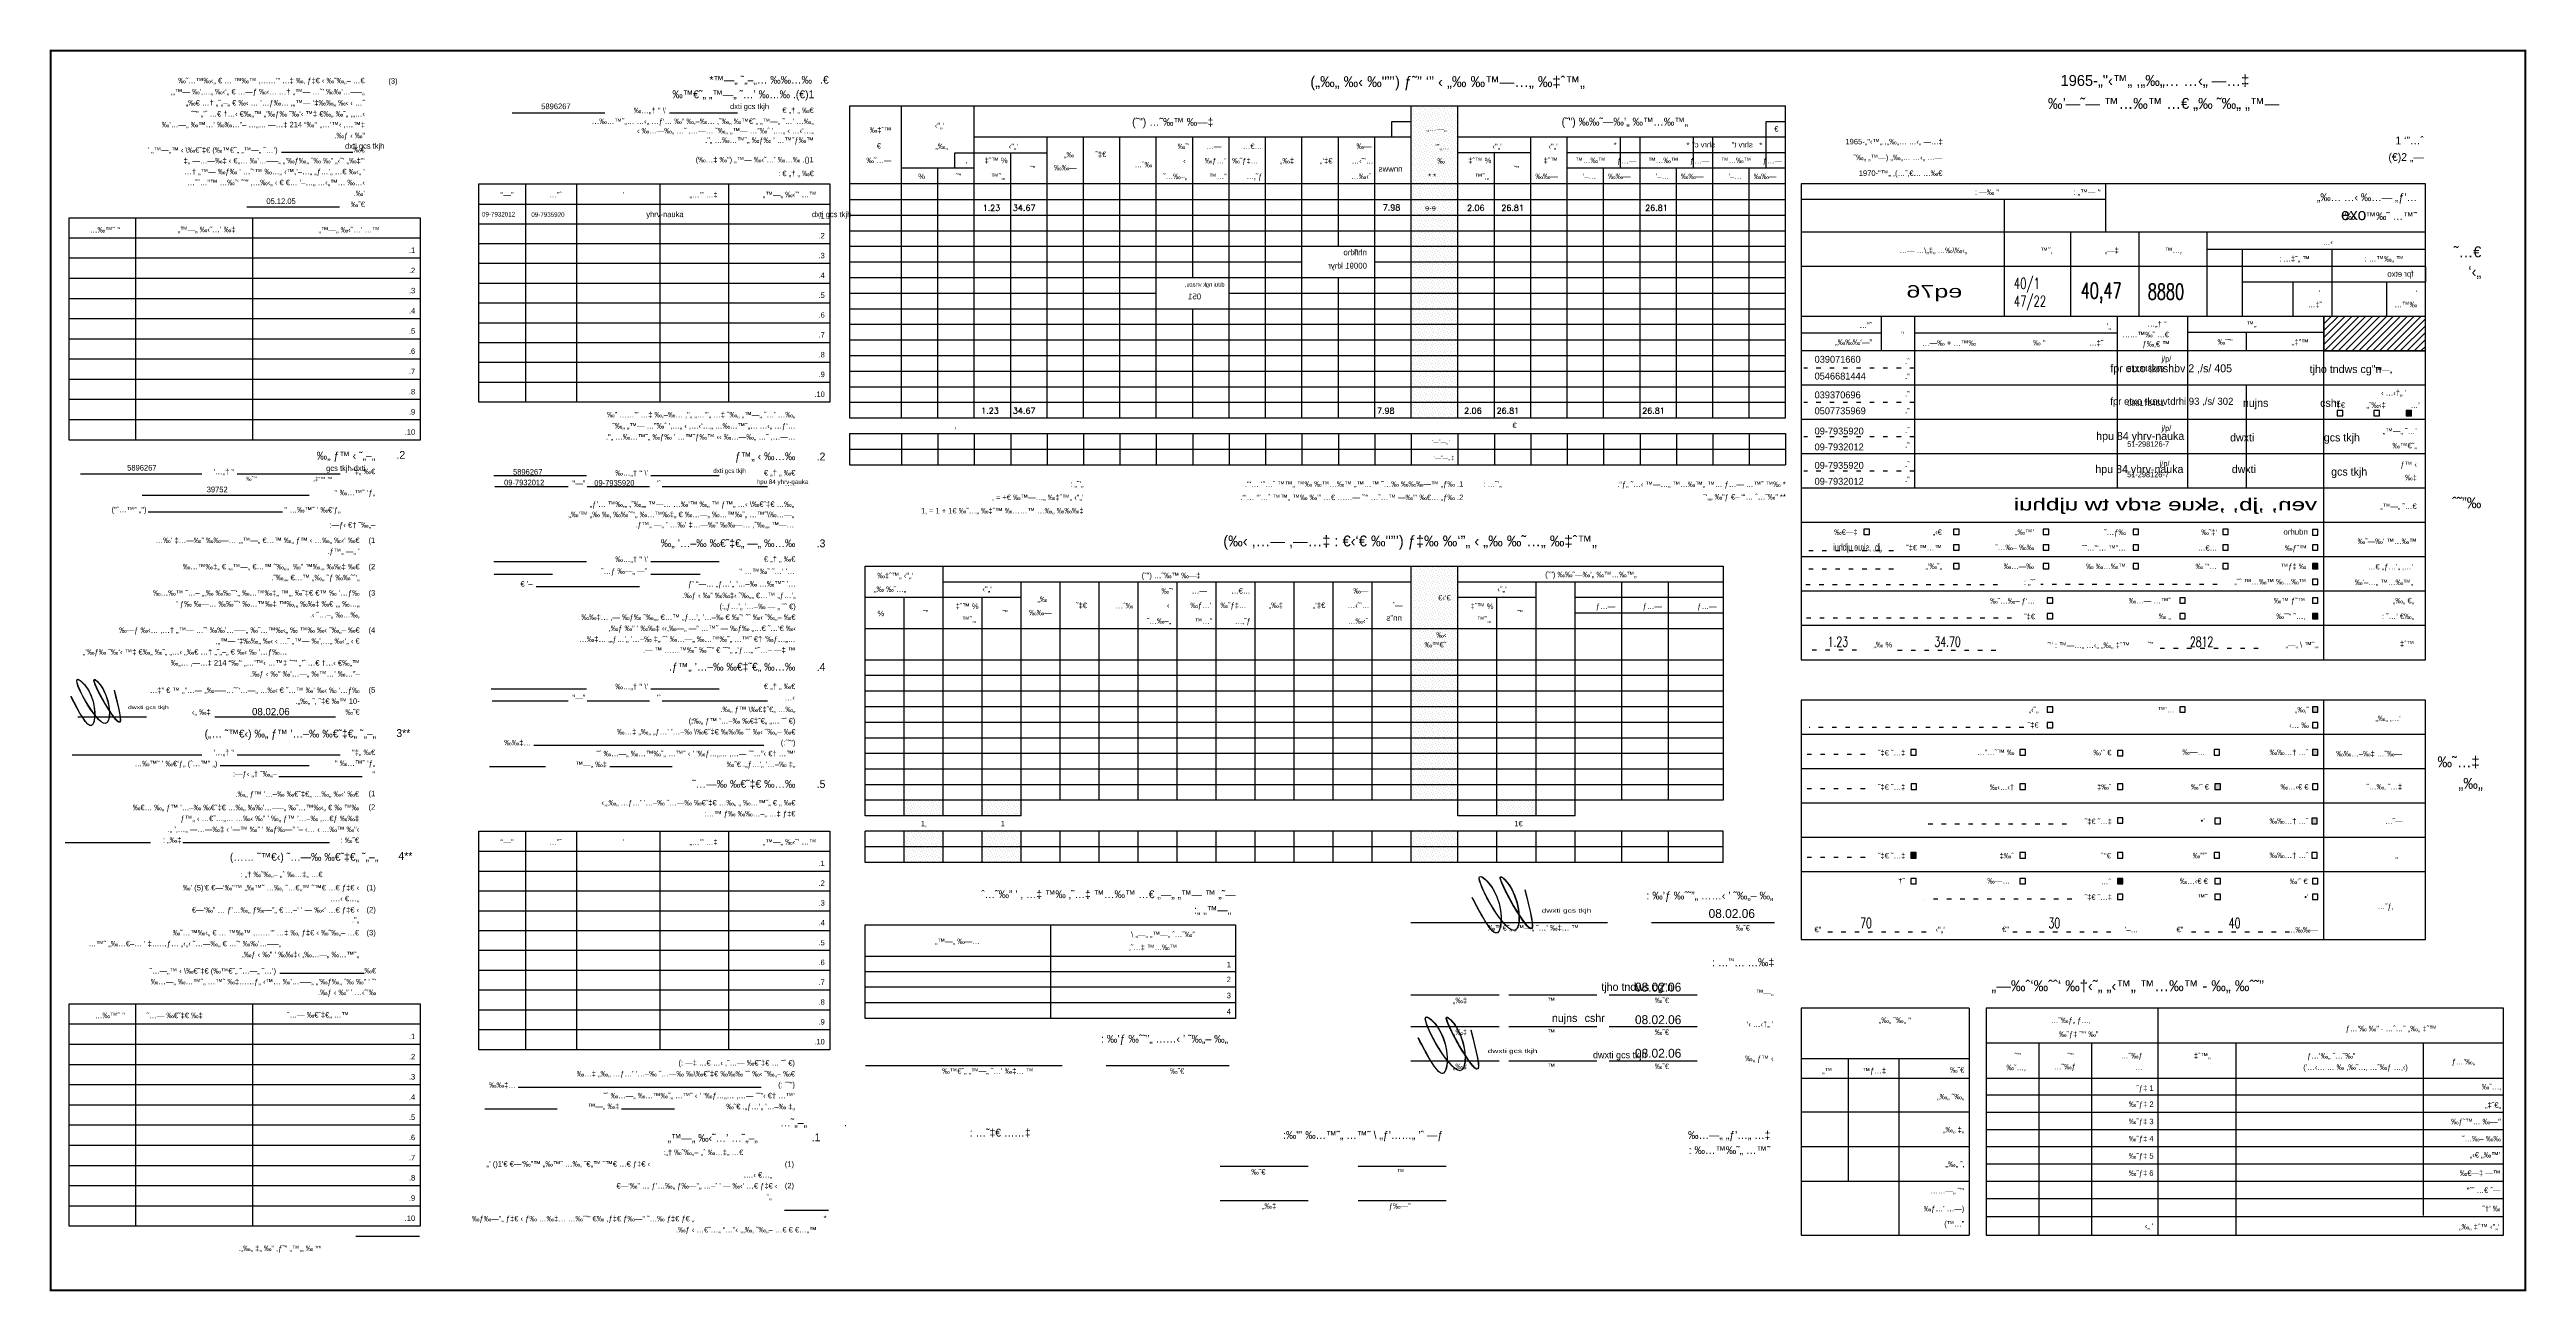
# Model space of a CAD drawing. Extents: x 148861 to 149208, y 169271 to 169495.
# Drawn here: x 149152.1 to 149207.7, y 169467.1 to 169494.9 of the extents above; entities that cross this region are included whole.
import ezdxf
from ezdxf.enums import TextEntityAlignment as Align

# ---------------------------------------------------------------- set-up
doc = ezdxf.new("R2010")
doc.units = 0
doc.header["$LTSCALE"] = 0.1
doc.header["$MEASUREMENT"] = 0
doc.linetypes.add('DASHED', pattern=[17.5, 12.5, -5])
doc.linetypes.add('DOT', pattern=[2, 0, -2])
doc.layers.get('0').update_dxf_attribs({"linetype": 'CONTINUOUS'})
for name, color, linetype in [('004', 7, 'CONTINUOUS'), ('DIM', 4, 'CONTINUOUS'), ('LOGO', 7, 'CONTINUOUS'), ('PAPER1', 7, 'CONTINUOUS'), ('TEXT', 3, 'CONTINUOUS'), ('THNET', 7, 'CONTINUOUS'), ('TOFIES-01', 7, 'CONTINUOUS')]:
    doc.layers.add(name, color=color, linetype=linetype)
doc.styles.add('FGH', font='sivan_m.shx', dxfattribs={"height": 15})
doc.styles.add('K_HEB', font='miryl.shx')
doc.styles.add('MIRYL', font='sivan_m.shx')
doc.styles.add('ROM', font='romanc.shx')
doc.styles.add('S', font='romans.shx')
doc.styles.add('STYLE1', font='miryl.shx', dxfattribs={"width": 1.5, "height": 2})
doc.styles.add('TOFIES-01', font='heb.shx', dxfattribs={"height": 20})

# ---------------------------------------------------------------- blocks, each defined once
blk = doc.blocks.new('*X67')
at = {"color": 0}
for p, q in [((2015.3, 1546.8), (2015.3, 1546.8)), ((2015.3, 1538), (2015.3, 1538)), ((2015.3, 1529.1), (2015.3, 1529.1)), ((2016.4, 1552.3), (2016.4, 1552.3)), ((2016.4, 1543.5), (2016.4, 1543.5)), ((2016.4, 1534.6), (2016.4, 1534.6)), ((2016.4, 1525.8), (2016.4, 1525.8)), ((2017.5, 1549), (2017.5, 1549)), ((2017.5, 1540.2), (2017.5, 1540.2)), ((2017.5, 1531.3), (2017.5, 1531.3)), ((2018.6, 1554.5), (2018.6, 1554.5)), ((2018.6, 1545.7), (2018.6, 1545.7)), ((2018.6, 1536.9), (2018.6, 1536.9)), ((2018.6, 1528), (2018.6, 1528)), ((2019.7, 1551.2), (2019.7, 1551.2)), ((2019.7, 1542.4), (2019.7, 1542.4)), ((2019.7, 1533.5), (2019.7, 1533.5)), ((2019.7, 1524.7), (2019.7, 1524.7)), ((2020.8, 1547.9), (2020.8, 1547.9)), ((2020.8, 1539.1), (2020.8, 1539.1)), ((2020.8, 1530.2), (2020.8, 1530.2)), ((2021.9, 1553.4), (2021.9, 1553.4)), ((2021.9, 1544.6), (2021.9, 1544.6)), ((2021.9, 1535.7), (2021.9, 1535.7)), ((2021.9, 1526.9), (2021.9, 1526.9)), ((2023, 1550.1), (2023, 1550.1)), ((2023, 1541.3), (2023, 1541.3)), ((2023, 1532.4), (2023, 1532.4)), ((2024.1, 1546.8), (2024.1, 1546.8)), ((2024.1, 1538), (2024.1, 1538)), ((2024.1, 1529.1), (2024.1, 1529.1)), ((2025.2, 1552.3), (2025.2, 1552.3)), ((2025.2, 1543.5), (2025.2, 1543.5)), ((2025.2, 1534.6), (2025.2, 1534.6)), ((2025.2, 1525.8), (2025.2, 1525.8)), ((2026.3, 1549), (2026.3, 1549)), ((2026.3, 1540.2), (2026.3, 1540.2)), ((2026.3, 1531.3), (2026.3, 1531.3)), ((2027.4, 1554.5), (2027.4, 1554.5)), ((2027.4, 1545.7), (2027.4, 1545.7)), ((2027.4, 1536.9), (2027.4, 1536.9)), ((2027.4, 1528), (2027.4, 1528)), ((2028.5, 1551.2), (2028.5, 1551.2)), ((2028.5, 1542.4), (2028.5, 1542.4)), ((2028.5, 1533.5), (2028.5, 1533.5)), ((2028.5, 1524.7), (2028.5, 1524.7)), ((2029.6, 1547.9), (2029.6, 1547.9)), ((2029.6, 1539.1), (2029.6, 1539.1)), ((2029.6, 1530.2), (2029.6, 1530.2)), ((2030.7, 1553.4), (2030.7, 1553.4)), ((2030.7, 1544.6), (2030.7, 1544.6)), ((2030.7, 1535.7), (2030.7, 1535.7)), ((2030.7, 1526.9), (2030.7, 1526.9)), ((2031.8, 1550.1), (2031.8, 1550.1)), ((2031.8, 1541.3), (2031.8, 1541.3)), ((2031.8, 1532.4), (2031.8, 1532.4)), ((2032.9, 1546.8), (2032.9, 1546.8)), ((2032.9, 1538), (2032.9, 1538)), ((2032.9, 1529.1), (2032.9, 1529.1)), ((2034, 1552.3), (2034, 1552.3)), ((2034, 1543.5), (2034, 1543.5)), ((2034, 1534.6), (2034, 1534.6)), ((2034, 1525.8), (2034, 1525.8)), ((2035.1, 1549), (2035.1, 1549)), ((2035.1, 1540.2), (2035.1, 1540.2)), ((2035.1, 1531.3), (2035.1, 1531.3)), ((2036.2, 1554.5), (2036.2, 1554.5)), ((2036.2, 1545.7), (2036.2, 1545.7)), ((2036.2, 1536.9), (2036.2, 1536.9)), ((2036.2, 1528), (2036.2, 1528)), ((2037.4, 1551.2), (2037.4, 1551.2)), ((2037.4, 1542.4), (2037.4, 1542.4)), ((2037.4, 1533.5), (2037.4, 1533.5)), ((2037.4, 1524.7), (2037.4, 1524.7)), ((2038.5, 1547.9), (2038.5, 1547.9)), ((2038.5, 1539.1), (2038.5, 1539.1)), ((2038.5, 1530.2), (2038.5, 1530.2)), ((2039.6, 1553.4), (2039.6, 1553.4)), ((2039.6, 1544.6), (2039.6, 1544.6)), ((2039.6, 1535.7), (2039.6, 1535.7)), ((2039.6, 1526.9), (2039.6, 1526.9)), ((2040.7, 1550.1), (2040.7, 1550.1)), ((2040.7, 1541.3), (2040.7, 1541.3)), ((2040.7, 1532.4), (2040.7, 1532.4)), ((2041.8, 1546.8), (2041.8, 1546.8)), ((2041.8, 1538), (2041.8, 1538)), ((2041.8, 1529.1), (2041.8, 1529.1)), ((2042.9, 1552.3), (2042.9, 1552.3)), ((2042.9, 1543.5), (2042.9, 1543.5)), ((2042.9, 1534.6), (2042.9, 1534.6)), ((2042.9, 1525.8), (2042.9, 1525.8)), ((2044, 1549), (2044, 1549)), ((2044, 1540.2), (2044, 1540.2)), ((2044, 1531.3), (2044, 1531.3)), ((2045.1, 1554.5), (2045.1, 1554.5)), ((2045.1, 1545.7), (2045.1, 1545.7)), ((2045.1, 1536.9), (2045.1, 1536.9)), ((2045.1, 1528), (2045.1, 1528)), ((2046.2, 1551.2), (2046.2, 1551.2)), ((2046.2, 1542.4), (2046.2, 1542.4)), ((2046.2, 1533.5), (2046.2, 1533.5)), ((2046.2, 1524.7), (2046.2, 1524.7)), ((2047.3, 1547.9), (2047.3, 1547.9)), ((2047.3, 1539.1), (2047.3, 1539.1)), ((2047.3, 1530.2), (2047.3, 1530.2)), ((2048.4, 1553.4), (2048.4, 1553.4)), ((2048.4, 1544.6), (2048.4, 1544.6)), ((2048.4, 1535.7), (2048.4, 1535.7)), ((2048.4, 1526.9), (2048.4, 1526.9)), ((2049.5, 1550.1), (2049.5, 1550.1)), ((2049.5, 1541.3), (2049.5, 1541.3)), ((2049.5, 1532.4), (2049.5, 1532.4)), ((2050.6, 1546.8), (2050.6, 1546.8)), ((2050.6, 1538), (2050.6, 1538)), ((2050.6, 1529.1), (2050.6, 1529.1)), ((2051.7, 1552.3), (2051.7, 1552.3)), ((2051.7, 1543.5), (2051.7, 1543.5)), ((2051.7, 1534.6), (2051.7, 1534.6)), ((2051.7, 1525.8), (2051.7, 1525.8)), ((2052.8, 1549), (2052.8, 1549)), ((2052.8, 1540.2), (2052.8, 1540.2)), ((2052.8, 1531.3), (2052.8, 1531.3)), ((2053.9, 1554.5), (2053.9, 1554.5)), ((2053.9, 1545.7), (2053.9, 1545.7)), ((2053.9, 1536.9), (2053.9, 1536.9)), ((2053.9, 1528), (2053.9, 1528)), ((2055, 1551.2), (2055, 1551.2)), ((2055, 1542.4), (2055, 1542.4)), ((2055, 1533.5), (2055, 1533.5)), ((2055, 1524.7), (2055, 1524.7)), ((2056.1, 1547.9), (2056.1, 1547.9)), ((2056.1, 1539.1), (2056.1, 1539.1)), ((2056.1, 1530.2), (2056.1, 1530.2)), ((2057.2, 1553.4), (2057.2, 1553.4)), ((2057.2, 1544.6), (2057.2, 1544.6)), ((2057.2, 1535.7), (2057.2, 1535.7)), ((2057.2, 1526.9), (2057.2, 1526.9)), ((2058.3, 1550.1), (2058.3, 1550.1)), ((2058.3, 1541.3), (2058.3, 1541.3)), ((2058.3, 1532.4), (2058.3, 1532.4)), ((2059.4, 1546.8), (2059.4, 1546.8)), ((2059.4, 1538), (2059.4, 1538)), ((2059.4, 1529.1), (2059.4, 1529.1)), ((2060.6, 1552.3), (2060.6, 1552.3)), ((2060.6, 1543.5), (2060.6, 1543.5)), ((2060.6, 1534.6), (2060.6, 1534.6)), ((2060.6, 1525.8), (2060.6, 1525.8)), ((2061.7, 1549), (2061.7, 1549)), ((2061.7, 1540.2), (2061.7, 1540.2)), ((2061.7, 1531.3), (2061.7, 1531.3)), ((2062.8, 1554.5), (2062.8, 1554.5)), ((2062.8, 1545.7), (2062.8, 1545.7)), ((2062.8, 1536.9), (2062.8, 1536.9)), ((2062.8, 1528), (2062.8, 1528)), ((2063.9, 1551.2), (2063.9, 1551.2)), ((2063.9, 1542.4), (2063.9, 1542.4)), ((2063.9, 1533.5), (2063.9, 1533.5)), ((2063.9, 1524.7), (2063.9, 1524.7)), ((2065, 1547.9), (2065, 1547.9)), ((2065, 1539.1), (2065, 1539.1)), ((2065, 1530.2), (2065, 1530.2)), ((2066.1, 1553.4), (2066.1, 1553.4)), ((2066.1, 1544.6), (2066.1, 1544.6)), ((2066.1, 1535.7), (2066.1, 1535.7)), ((2066.1, 1526.9), (2066.1, 1526.9)), ((2067.2, 1550.1), (2067.2, 1550.1)), ((2067.2, 1541.3), (2067.2, 1541.3)), ((2067.2, 1532.4), (2067.2, 1532.4)), ((2068.3, 1546.8), (2068.3, 1546.8)), ((2068.3, 1538), (2068.3, 1538)), ((2068.3, 1529.1), (2068.3, 1529.1)), ((2069.4, 1552.3), (2069.4, 1552.3)), ((2069.4, 1543.5), (2069.4, 1543.5)), ((2069.4, 1534.6), (2069.4, 1534.6)), ((2069.4, 1525.8), (2069.4, 1525.8)), ((2070.5, 1549), (2070.5, 1549)), ((2070.5, 1540.2), (2070.5, 1540.2)), ((2070.5, 1531.3), (2070.5, 1531.3)), ((2071.6, 1554.5), (2071.6, 1554.5)), ((2071.6, 1545.7), (2071.6, 1545.7)), ((2071.6, 1536.9), (2071.6, 1536.9)), ((2071.6, 1528), (2071.6, 1528)), ((2072.7, 1551.2), (2072.7, 1551.2)), ((2072.7, 1542.4), (2072.7, 1542.4)), ((2072.7, 1533.5), (2072.7, 1533.5)), ((2072.7, 1524.7), (2072.7, 1524.7)), ((2073.8, 1547.9), (2073.8, 1547.9)), ((2073.8, 1539.1), (2073.8, 1539.1)), ((2073.8, 1530.2), (2073.8, 1530.2)), ((2074.9, 1553.4), (2074.9, 1553.4)), ((2074.9, 1544.6), (2074.9, 1544.6)), ((2074.9, 1535.7), (2074.9, 1535.7)), ((2074.9, 1526.9), (2074.9, 1526.9)), ((2015.3, 1520.3), (2015.3, 1520.3)), ((2015.3, 1511.4), (2015.3, 1511.4)), ((2015.3, 1502.6), (2015.3, 1502.6)), ((2015.3, 1493.8), (2015.3, 1493.8)), ((2016.4, 1517), (2016.4, 1517)), ((2016.4, 1508.1), (2016.4, 1508.1)), ((2016.4, 1499.3), (2016.4, 1499.3)), ((2017.5, 1522.5), (2017.5, 1522.5)), ((2017.5, 1513.7), (2017.5, 1513.7)), ((2017.5, 1504.8), (2017.5, 1504.8)), ((2017.5, 1496), (2017.5, 1496)), ((2018.6, 1519.2), (2018.6, 1519.2)), ((2018.6, 1510.3), (2018.6, 1510.3)), ((2018.6, 1501.5), (2018.6, 1501.5)), ((2018.6, 1492.7), (2018.6, 1492.7)), ((2019.7, 1515.9), (2019.7, 1515.9)), ((2019.7, 1507), (2019.7, 1507)), ((2019.7, 1498.2), (2019.7, 1498.2)), ((2020.8, 1521.4), (2020.8, 1521.4)), ((2020.8, 1512.5), (2020.8, 1512.5)), ((2020.8, 1503.7), (2020.8, 1503.7)), ((2020.8, 1494.9), (2020.8, 1494.9)), ((2021.9, 1518.1), (2021.9, 1518.1)), ((2021.9, 1509.2), (2021.9, 1509.2)), ((2021.9, 1500.4), (2021.9, 1500.4)), ((2023, 1523.6), (2023, 1523.6)), ((2023, 1514.8), (2023, 1514.8)), ((2023, 1505.9), (2023, 1505.9)), ((2023, 1497.1), (2023, 1497.1)), ((2024.1, 1520.3), (2024.1, 1520.3)), ((2024.1, 1511.4), (2024.1, 1511.4)), ((2024.1, 1502.6), (2024.1, 1502.6)), ((2024.1, 1493.8), (2024.1, 1493.8)), ((2025.2, 1517), (2025.2, 1517)), ((2025.2, 1508.1), (2025.2, 1508.1)), ((2025.2, 1499.3), (2025.2, 1499.3)), ((2026.3, 1522.5), (2026.3, 1522.5)), ((2026.3, 1513.7), (2026.3, 1513.7)), ((2026.3, 1504.8), (2026.3, 1504.8)), ((2026.3, 1496), (2026.3, 1496)), ((2027.4, 1519.2), (2027.4, 1519.2)), ((2027.4, 1510.3), (2027.4, 1510.3)), ((2027.4, 1501.5), (2027.4, 1501.5)), ((2027.4, 1492.7), (2027.4, 1492.7)), ((2028.5, 1515.9), (2028.5, 1515.9)), ((2028.5, 1507), (2028.5, 1507)), ((2028.5, 1498.2), (2028.5, 1498.2)), ((2029.6, 1521.4), (2029.6, 1521.4)), ((2029.6, 1512.5), (2029.6, 1512.5)), ((2029.6, 1503.7), (2029.6, 1503.7)), ((2029.6, 1494.9), (2029.6, 1494.9)), ((2030.7, 1518.1), (2030.7, 1518.1)), ((2030.7, 1509.2), (2030.7, 1509.2)), ((2030.7, 1500.4), (2030.7, 1500.4)), ((2031.8, 1523.6), (2031.8, 1523.6)), ((2031.8, 1514.8), (2031.8, 1514.8)), ((2031.8, 1505.9), (2031.8, 1505.9)), ((2031.8, 1497.1), (2031.8, 1497.1)), ((2032.9, 1520.3), (2032.9, 1520.3)), ((2032.9, 1511.4), (2032.9, 1511.4)), ((2032.9, 1502.6), (2032.9, 1502.6)), ((2032.9, 1493.8), (2032.9, 1493.8)), ((2034, 1517), (2034, 1517)), ((2034, 1508.1), (2034, 1508.1)), ((2034, 1499.3), (2034, 1499.3)), ((2035.1, 1522.5), (2035.1, 1522.5)), ((2035.1, 1513.7), (2035.1, 1513.7)), ((2035.1, 1504.8), (2035.1, 1504.8)), ((2035.1, 1496), (2035.1, 1496)), ((2036.2, 1519.2), (2036.2, 1519.2)), ((2036.2, 1510.3), (2036.2, 1510.3)), ((2036.2, 1501.5), (2036.2, 1501.5)), ((2036.2, 1492.7), (2036.2, 1492.7)), ((2037.4, 1515.9), (2037.4, 1515.9)), ((2037.4, 1507), (2037.4, 1507)), ((2037.4, 1498.2), (2037.4, 1498.2)), ((2038.5, 1521.4), (2038.5, 1521.4)), ((2038.5, 1512.5), (2038.5, 1512.5)), ((2038.5, 1503.7), (2038.5, 1503.7)), ((2038.5, 1494.9), (2038.5, 1494.9)), ((2039.6, 1518.1), (2039.6, 1518.1)), ((2039.6, 1509.2), (2039.6, 1509.2)), ((2039.6, 1500.4), (2039.6, 1500.4)), ((2040.7, 1523.6), (2040.7, 1523.6)), ((2040.7, 1514.8), (2040.7, 1514.8)), ((2040.7, 1505.9), (2040.7, 1505.9)), ((2040.7, 1497.1), (2040.7, 1497.1)), ((2041.8, 1520.3), (2041.8, 1520.3)), ((2041.8, 1511.4), (2041.8, 1511.4)), ((2041.8, 1502.6), (2041.8, 1502.6)), ((2041.8, 1493.8), (2041.8, 1493.8)), ((2042.9, 1517), (2042.9, 1517)), ((2042.9, 1508.1), (2042.9, 1508.1)), ((2042.9, 1499.3), (2042.9, 1499.3)), ((2044, 1522.5), (2044, 1522.5)), ((2044, 1513.7), (2044, 1513.7)), ((2044, 1504.8), (2044, 1504.8)), ((2044, 1496), (2044, 1496)), ((2045.1, 1519.2), (2045.1, 1519.2)), ((2045.1, 1510.3), (2045.1, 1510.3)), ((2045.1, 1501.5), (2045.1, 1501.5)), ((2045.1, 1492.7), (2045.1, 1492.7)), ((2046.2, 1515.9), (2046.2, 1515.9)), ((2046.2, 1507), (2046.2, 1507)), ((2046.2, 1498.2), (2046.2, 1498.2)), ((2047.3, 1521.4), (2047.3, 1521.4)), ((2047.3, 1512.5), (2047.3, 1512.5)), ((2047.3, 1503.7), (2047.3, 1503.7)), ((2047.3, 1494.9), (2047.3, 1494.9)), ((2048.4, 1518.1), (2048.4, 1518.1)), ((2048.4, 1509.2), (2048.4, 1509.2)), ((2048.4, 1500.4), (2048.4, 1500.4)), ((2049.5, 1523.6), (2049.5, 1523.6)), ((2049.5, 1514.8), (2049.5, 1514.8)), ((2049.5, 1505.9), (2049.5, 1505.9)), ((2049.5, 1497.1), (2049.5, 1497.1)), ((2050.6, 1520.3), (2050.6, 1520.3)), ((2050.6, 1511.4), (2050.6, 1511.4)), ((2050.6, 1502.6), (2050.6, 1502.6)), ((2050.6, 1493.8), (2050.6, 1493.8)), ((2051.7, 1517), (2051.7, 1517)), ((2051.7, 1508.1), (2051.7, 1508.1)), ((2051.7, 1499.3), (2051.7, 1499.3)), ((2052.8, 1522.5), (2052.8, 1522.5)), ((2052.8, 1513.7), (2052.8, 1513.7)), ((2052.8, 1504.8), (2052.8, 1504.8)), ((2052.8, 1496), (2052.8, 1496)), ((2053.9, 1519.2), (2053.9, 1519.2)), ((2053.9, 1510.3), (2053.9, 1510.3)), ((2053.9, 1501.5), (2053.9, 1501.5)), ((2053.9, 1492.7), (2053.9, 1492.7)), ((2055, 1515.9), (2055, 1515.9)), ((2055, 1507), (2055, 1507)), ((2055, 1498.2), (2055, 1498.2)), ((2056.1, 1521.4), (2056.1, 1521.4)), ((2056.1, 1512.5), (2056.1, 1512.5)), ((2056.1, 1503.7), (2056.1, 1503.7)), ((2056.1, 1494.9), (2056.1, 1494.9)), ((2057.2, 1518.1), (2057.2, 1518.1)), ((2057.2, 1509.2), (2057.2, 1509.2)), ((2057.2, 1500.4), (2057.2, 1500.4)), ((2058.3, 1523.6), (2058.3, 1523.6)), ((2058.3, 1514.8), (2058.3, 1514.8)), ((2058.3, 1505.9), (2058.3, 1505.9)), ((2058.3, 1497.1), (2058.3, 1497.1)), ((2059.4, 1520.3), (2059.4, 1520.3)), ((2059.4, 1511.4), (2059.4, 1511.4)), ((2059.4, 1502.6), (2059.4, 1502.6)), ((2059.4, 1493.8), (2059.4, 1493.8)), ((2060.6, 1517), (2060.6, 1517)), ((2060.6, 1508.1), (2060.6, 1508.1)), ((2060.6, 1499.3), (2060.6, 1499.3)), ((2061.7, 1522.5), (2061.7, 1522.5)), ((2061.7, 1513.7), (2061.7, 1513.7)), ((2061.7, 1504.8), (2061.7, 1504.8)), ((2061.7, 1496), (2061.7, 1496)), ((2062.8, 1519.2), (2062.8, 1519.2)), ((2062.8, 1510.3), (2062.8, 1510.3)), ((2062.8, 1501.5), (2062.8, 1501.5)), ((2062.8, 1492.7), (2062.8, 1492.7)), ((2063.9, 1515.9), (2063.9, 1515.9)), ((2063.9, 1507), (2063.9, 1507)), ((2063.9, 1498.2), (2063.9, 1498.2)), ((2065, 1521.4), (2065, 1521.4)), ((2065, 1512.5), (2065, 1512.5)), ((2065, 1503.7), (2065, 1503.7)), ((2065, 1494.9), (2065, 1494.9)), ((2066.1, 1518.1), (2066.1, 1518.1)), ((2066.1, 1509.2), (2066.1, 1509.2)), ((2066.1, 1500.4), (2066.1, 1500.4)), ((2067.2, 1523.6), (2067.2, 1523.6)), ((2067.2, 1514.8), (2067.2, 1514.8)), ((2067.2, 1505.9), (2067.2, 1505.9)), ((2067.2, 1497.1), (2067.2, 1497.1)), ((2068.3, 1520.3), (2068.3, 1520.3)), ((2068.3, 1511.4), (2068.3, 1511.4)), ((2068.3, 1502.6), (2068.3, 1502.6)), ((2068.3, 1493.8), (2068.3, 1493.8)), ((2069.4, 1517), (2069.4, 1517)), ((2069.4, 1508.1), (2069.4, 1508.1)), ((2069.4, 1499.3), (2069.4, 1499.3)), ((2070.5, 1522.5), (2070.5, 1522.5)), ((2070.5, 1513.7), (2070.5, 1513.7)), ((2070.5, 1504.8), (2070.5, 1504.8)), ((2070.5, 1496), (2070.5, 1496)), ((2071.6, 1519.2), (2071.6, 1519.2)), ((2071.6, 1510.3), (2071.6, 1510.3)), ((2071.6, 1501.5), (2071.6, 1501.5)), ((2071.6, 1492.7), (2071.6, 1492.7)), ((2072.7, 1515.9), (2072.7, 1515.9)), ((2072.7, 1507), (2072.7, 1507)), ((2072.7, 1498.2), (2072.7, 1498.2)), ((2073.8, 1521.4), (2073.8, 1521.4)), ((2073.8, 1512.5), (2073.8, 1512.5)), ((2073.8, 1503.7), (2073.8, 1503.7)), ((2073.8, 1494.9), (2073.8, 1494.9)), ((2074.9, 1518.1), (2074.9, 1518.1)), ((2074.9, 1509.2), (2074.9, 1509.2)), ((2074.9, 1500.4), (2074.9, 1500.4)), ((2015.3, 1484.9), (2015.3, 1484.9)), ((2015.3, 1476.1), (2015.3, 1476.1)), ((2015.3, 1467.2), (2015.3, 1467.2)), ((2016.4, 1490.4), (2016.4, 1490.4)), ((2016.4, 1481.6), (2016.4, 1481.6)), ((2016.4, 1472.8), (2016.4, 1472.8)), ((2016.4, 1463.9), (2016.4, 1463.9)), ((2017.5, 1487.1), (2017.5, 1487.1)), ((2017.5, 1478.3), (2017.5, 1478.3)), ((2017.5, 1469.5), (2017.5, 1469.5)), ((2017.5, 1460.6), (2017.5, 1460.6)), ((2018.6, 1483.8), (2018.6, 1483.8)), ((2018.6, 1475), (2018.6, 1475)), ((2018.6, 1466.1), (2018.6, 1466.1)), ((2019.7, 1489.3), (2019.7, 1489.3)), ((2019.7, 1480.5), (2019.7, 1480.5)), ((2019.7, 1471.7), (2019.7, 1471.7)), ((2019.7, 1462.8), (2019.7, 1462.8)), ((2020.8, 1486), (2020.8, 1486)), ((2020.8, 1477.2), (2020.8, 1477.2)), ((2020.8, 1468.4), (2020.8, 1468.4)), ((2021.9, 1491.6), (2021.9, 1491.6)), ((2021.9, 1482.7), (2021.9, 1482.7)), ((2021.9, 1473.9), (2021.9, 1473.9)), ((2021.9, 1465), (2021.9, 1465)), ((2023, 1488.2), (2023, 1488.2)), ((2023, 1479.4), (2023, 1479.4)), ((2023, 1470.6), (2023, 1470.6)), ((2023, 1461.7), (2023, 1461.7)), ((2024.1, 1484.9), (2024.1, 1484.9)), ((2024.1, 1476.1), (2024.1, 1476.1)), ((2024.1, 1467.2), (2024.1, 1467.2)), ((2025.2, 1490.4), (2025.2, 1490.4)), ((2025.2, 1481.6), (2025.2, 1481.6)), ((2025.2, 1472.8), (2025.2, 1472.8)), ((2025.2, 1463.9), (2025.2, 1463.9)), ((2026.3, 1487.1), (2026.3, 1487.1)), ((2026.3, 1478.3), (2026.3, 1478.3)), ((2026.3, 1469.5), (2026.3, 1469.5)), ((2026.3, 1460.6), (2026.3, 1460.6)), ((2027.4, 1483.8), (2027.4, 1483.8)), ((2027.4, 1475), (2027.4, 1475)), ((2027.4, 1466.1), (2027.4, 1466.1)), ((2028.5, 1489.3), (2028.5, 1489.3)), ((2028.5, 1480.5), (2028.5, 1480.5)), ((2028.5, 1471.7), (2028.5, 1471.7)), ((2028.5, 1462.8), (2028.5, 1462.8)), ((2029.6, 1486), (2029.6, 1486)), ((2029.6, 1477.2), (2029.6, 1477.2)), ((2029.6, 1468.4), (2029.6, 1468.4)), ((2030.7, 1491.6), (2030.7, 1491.6)), ((2030.7, 1482.7), (2030.7, 1482.7)), ((2030.7, 1473.9), (2030.7, 1473.9)), ((2030.7, 1465), (2030.7, 1465)), ((2031.8, 1488.2), (2031.8, 1488.2)), ((2031.8, 1479.4), (2031.8, 1479.4)), ((2031.8, 1470.6), (2031.8, 1470.6)), ((2031.8, 1461.7), (2031.8, 1461.7)), ((2032.9, 1484.9), (2032.9, 1484.9)), ((2032.9, 1476.1), (2032.9, 1476.1)), ((2032.9, 1467.2), (2032.9, 1467.2)), ((2034, 1490.4), (2034, 1490.4)), ((2034, 1481.6), (2034, 1481.6)), ((2034, 1472.8), (2034, 1472.8)), ((2034, 1463.9), (2034, 1463.9)), ((2035.1, 1487.1), (2035.1, 1487.1)), ((2035.1, 1478.3), (2035.1, 1478.3)), ((2035.1, 1469.5), (2035.1, 1469.5)), ((2035.1, 1460.6), (2035.1, 1460.6)), ((2036.2, 1483.8), (2036.2, 1483.8)), ((2036.2, 1475), (2036.2, 1475)), ((2036.2, 1466.1), (2036.2, 1466.1)), ((2037.4, 1489.3), (2037.4, 1489.3)), ((2037.4, 1480.5), (2037.4, 1480.5)), ((2037.4, 1471.7), (2037.4, 1471.7)), ((2037.4, 1462.8), (2037.4, 1462.8)), ((2038.5, 1486), (2038.5, 1486)), ((2038.5, 1477.2), (2038.5, 1477.2)), ((2038.5, 1468.4), (2038.5, 1468.4)), ((2039.6, 1491.6), (2039.6, 1491.6)), ((2039.6, 1482.7), (2039.6, 1482.7)), ((2039.6, 1473.9), (2039.6, 1473.9)), ((2039.6, 1465), (2039.6, 1465)), ((2040.7, 1488.2), (2040.7, 1488.2)), ((2040.7, 1479.4), (2040.7, 1479.4)), ((2040.7, 1470.6), (2040.7, 1470.6)), ((2040.7, 1461.7), (2040.7, 1461.7)), ((2041.8, 1484.9), (2041.8, 1484.9)), ((2041.8, 1476.1), (2041.8, 1476.1)), ((2041.8, 1467.2), (2041.8, 1467.2)), ((2042.9, 1490.4), (2042.9, 1490.4)), ((2042.9, 1481.6), (2042.9, 1481.6)), ((2042.9, 1472.8), (2042.9, 1472.8)), ((2042.9, 1463.9), (2042.9, 1463.9)), ((2044, 1487.1), (2044, 1487.1)), ((2044, 1478.3), (2044, 1478.3)), ((2044, 1469.5), (2044, 1469.5)), ((2044, 1460.6), (2044, 1460.6)), ((2045.1, 1483.8), (2045.1, 1483.8)), ((2045.1, 1475), (2045.1, 1475)), ((2045.1, 1466.1), (2045.1, 1466.1)), ((2046.2, 1489.3), (2046.2, 1489.3)), ((2046.2, 1480.5), (2046.2, 1480.5)), ((2046.2, 1471.7), (2046.2, 1471.7)), ((2046.2, 1462.8), (2046.2, 1462.8)), ((2047.3, 1486), (2047.3, 1486)), ((2047.3, 1477.2), (2047.3, 1477.2)), ((2047.3, 1468.4), (2047.3, 1468.4)), ((2048.4, 1491.6), (2048.4, 1491.6)), ((2048.4, 1482.7), (2048.4, 1482.7)), ((2048.4, 1473.9), (2048.4, 1473.9)), ((2048.4, 1465), (2048.4, 1465)), ((2049.5, 1488.2), (2049.5, 1488.2)), ((2049.5, 1479.4), (2049.5, 1479.4)), ((2049.5, 1470.6), (2049.5, 1470.6)), ((2049.5, 1461.7), (2049.5, 1461.7)), ((2050.6, 1484.9), (2050.6, 1484.9)), ((2050.6, 1476.1), (2050.6, 1476.1)), ((2050.6, 1467.2), (2050.6, 1467.2)), ((2051.7, 1490.4), (2051.7, 1490.4)), ((2051.7, 1481.6), (2051.7, 1481.6)), ((2051.7, 1472.8), (2051.7, 1472.8)), ((2051.7, 1463.9), (2051.7, 1463.9)), ((2052.8, 1487.1), (2052.8, 1487.1)), ((2052.8, 1478.3), (2052.8, 1478.3)), ((2052.8, 1469.5), (2052.8, 1469.5)), ((2052.8, 1460.6), (2052.8, 1460.6)), ((2053.9, 1483.8), (2053.9, 1483.8)), ((2053.9, 1475), (2053.9, 1475)), ((2053.9, 1466.1), (2053.9, 1466.1)), ((2055, 1489.3), (2055, 1489.3)), ((2055, 1480.5), (2055, 1480.5)), ((2055, 1471.7), (2055, 1471.7)), ((2055, 1462.8), (2055, 1462.8)), ((2056.1, 1486), (2056.1, 1486)), ((2056.1, 1477.2), (2056.1, 1477.2)), ((2056.1, 1468.4), (2056.1, 1468.4)), ((2057.2, 1491.6), (2057.2, 1491.6)), ((2057.2, 1482.7), (2057.2, 1482.7)), ((2057.2, 1473.9), (2057.2, 1473.9)), ((2057.2, 1465), (2057.2, 1465)), ((2058.3, 1488.2), (2058.3, 1488.2)), ((2058.3, 1479.4), (2058.3, 1479.4)), ((2058.3, 1470.6), (2058.3, 1470.6)), ((2058.3, 1461.7), (2058.3, 1461.7)), ((2059.4, 1484.9), (2059.4, 1484.9)), ((2059.4, 1476.1), (2059.4, 1476.1)), ((2059.4, 1467.2), (2059.4, 1467.2)), ((2060.6, 1490.4), (2060.6, 1490.4)), ((2060.6, 1481.6), (2060.6, 1481.6)), ((2060.6, 1472.8), (2060.6, 1472.8)), ((2060.6, 1463.9), (2060.6, 1463.9)), ((2061.7, 1487.1), (2061.7, 1487.1)), ((2061.7, 1478.3), (2061.7, 1478.3)), ((2061.7, 1469.5), (2061.7, 1469.5)), ((2061.7, 1460.6), (2061.7, 1460.6)), ((2062.8, 1483.8), (2062.8, 1483.8)), ((2062.8, 1475), (2062.8, 1475)), ((2062.8, 1466.1), (2062.8, 1466.1)), ((2063.9, 1489.3), (2063.9, 1489.3)), ((2063.9, 1480.5), (2063.9, 1480.5)), ((2063.9, 1471.7), (2063.9, 1471.7)), ((2063.9, 1462.8), (2063.9, 1462.8)), ((2065, 1486), (2065, 1486)), ((2065, 1477.2), (2065, 1477.2)), ((2065, 1468.4), (2065, 1468.4)), ((2066.1, 1491.6), (2066.1, 1491.6)), ((2066.1, 1482.7), (2066.1, 1482.7)), ((2066.1, 1473.9), (2066.1, 1473.9)), ((2066.1, 1465), (2066.1, 1465)), ((2067.2, 1488.2), (2067.2, 1488.2)), ((2067.2, 1479.4), (2067.2, 1479.4)), ((2067.2, 1470.6), (2067.2, 1470.6)), ((2067.2, 1461.7), (2067.2, 1461.7)), ((2068.3, 1484.9), (2068.3, 1484.9)), ((2068.3, 1476.1), (2068.3, 1476.1)), ((2068.3, 1467.2), (2068.3, 1467.2)), ((2069.4, 1490.4), (2069.4, 1490.4)), ((2069.4, 1481.6), (2069.4, 1481.6)), ((2069.4, 1472.8), (2069.4, 1472.8)), ((2069.4, 1463.9), (2069.4, 1463.9)), ((2070.5, 1487.1), (2070.5, 1487.1)), ((2070.5, 1478.3), (2070.5, 1478.3)), ((2070.5, 1469.5), (2070.5, 1469.5)), ((2070.5, 1460.6), (2070.5, 1460.6)), ((2071.6, 1483.8), (2071.6, 1483.8)), ((2071.6, 1475), (2071.6, 1475)), ((2071.6, 1466.1), (2071.6, 1466.1)), ((2072.7, 1489.3), (2072.7, 1489.3)), ((2072.7, 1480.5), (2072.7, 1480.5)), ((2072.7, 1471.7), (2072.7, 1471.7)), ((2072.7, 1462.8), (2072.7, 1462.8)), ((2073.8, 1486), (2073.8, 1486)), ((2073.8, 1477.2), (2073.8, 1477.2)), ((2073.8, 1468.4), (2073.8, 1468.4)), ((2074.9, 1491.6), (2074.9, 1491.6)), ((2074.9, 1482.7), (2074.9, 1482.7)), ((2074.9, 1473.9), (2074.9, 1473.9)), ((2074.9, 1465), (2074.9, 1465)), ((2015.3, 1458.4), (2015.3, 1458.4)), ((2015.3, 1449.6), (2015.3, 1449.6)), ((2015.3, 1440.7), (2015.3, 1440.7)), ((2015.3, 1431.9), (2015.3, 1431.9)), ((2016.4, 1455.1), (2016.4, 1455.1)), ((2016.4, 1446.3), (2016.4, 1446.3)), ((2016.4, 1437.4), (2016.4, 1437.4)), ((2017.5, 1451.8), (2017.5, 1451.8)), ((2017.5, 1442.9), (2017.5, 1442.9)), ((2017.5, 1434.1), (2017.5, 1434.1)), ((2018.6, 1457.3), (2018.6, 1457.3)), ((2018.6, 1448.5), (2018.6, 1448.5)), ((2018.6, 1439.6), (2018.6, 1439.6)), ((2018.6, 1430.8), (2018.6, 1430.8)), ((2019.7, 1454), (2019.7, 1454)), ((2019.7, 1445.1), (2019.7, 1445.1)), ((2019.7, 1436.3), (2019.7, 1436.3)), ((2020.8, 1459.5), (2020.8, 1459.5)), ((2020.8, 1450.7), (2020.8, 1450.7)), ((2020.8, 1441.8), (2020.8, 1441.8)), ((2020.8, 1433), (2020.8, 1433)), ((2021.9, 1456.2), (2021.9, 1456.2)), ((2021.9, 1447.4), (2021.9, 1447.4)), ((2021.9, 1438.5), (2021.9, 1438.5)), ((2021.9, 1429.7), (2021.9, 1429.7)), ((2023, 1452.9), (2023, 1452.9)), ((2023, 1444), (2023, 1444)), ((2023, 1435.2), (2023, 1435.2)), ((2024.1, 1458.4), (2024.1, 1458.4)), ((2024.1, 1449.6), (2024.1, 1449.6)), ((2024.1, 1440.7), (2024.1, 1440.7)), ((2024.1, 1431.9), (2024.1, 1431.9)), ((2025.2, 1455.1), (2025.2, 1455.1)), ((2025.2, 1446.3), (2025.2, 1446.3)), ((2025.2, 1437.4), (2025.2, 1437.4)), ((2026.3, 1451.8), (2026.3, 1451.8)), ((2026.3, 1442.9), (2026.3, 1442.9)), ((2026.3, 1434.1), (2026.3, 1434.1)), ((2027.4, 1457.3), (2027.4, 1457.3)), ((2027.4, 1448.5), (2027.4, 1448.5)), ((2027.4, 1439.6), (2027.4, 1439.6)), ((2027.4, 1430.8), (2027.4, 1430.8)), ((2028.5, 1454), (2028.5, 1454)), ((2028.5, 1445.1), (2028.5, 1445.1)), ((2028.5, 1436.3), (2028.5, 1436.3)), ((2029.6, 1459.5), (2029.6, 1459.5)), ((2029.6, 1450.7), (2029.6, 1450.7)), ((2029.6, 1441.8), (2029.6, 1441.8)), ((2029.6, 1433), (2029.6, 1433)), ((2030.7, 1456.2), (2030.7, 1456.2)), ((2030.7, 1447.4), (2030.7, 1447.4)), ((2030.7, 1438.5), (2030.7, 1438.5)), ((2030.7, 1429.7), (2030.7, 1429.7)), ((2031.8, 1452.9), (2031.8, 1452.9)), ((2031.8, 1444), (2031.8, 1444)), ((2031.8, 1435.2), (2031.8, 1435.2)), ((2032.9, 1458.4), (2032.9, 1458.4)), ((2032.9, 1449.6), (2032.9, 1449.6)), ((2032.9, 1440.7), (2032.9, 1440.7)), ((2032.9, 1431.9), (2032.9, 1431.9)), ((2034, 1455.1), (2034, 1455.1)), ((2034, 1446.3), (2034, 1446.3)), ((2034, 1437.4), (2034, 1437.4)), ((2035.1, 1451.8), (2035.1, 1451.8)), ((2035.1, 1442.9), (2035.1, 1442.9)), ((2035.1, 1434.1), (2035.1, 1434.1)), ((2036.2, 1457.3), (2036.2, 1457.3)), ((2036.2, 1448.5), (2036.2, 1448.5)), ((2036.2, 1439.6), (2036.2, 1439.6)), ((2036.2, 1430.8), (2036.2, 1430.8)), ((2037.4, 1454), (2037.4, 1454)), ((2037.4, 1445.1), (2037.4, 1445.1)), ((2037.4, 1436.3), (2037.4, 1436.3)), ((2038.5, 1459.5), (2038.5, 1459.5)), ((2038.5, 1450.7), (2038.5, 1450.7)), ((2038.5, 1441.8), (2038.5, 1441.8)), ((2038.5, 1433), (2038.5, 1433)), ((2039.6, 1456.2), (2039.6, 1456.2)), ((2039.6, 1447.4), (2039.6, 1447.4)), ((2039.6, 1438.5), (2039.6, 1438.5)), ((2039.6, 1429.7), (2039.6, 1429.7)), ((2040.7, 1452.9), (2040.7, 1452.9)), ((2040.7, 1444), (2040.7, 1444)), ((2040.7, 1435.2), (2040.7, 1435.2)), ((2041.8, 1458.4), (2041.8, 1458.4)), ((2041.8, 1449.6), (2041.8, 1449.6)), ((2041.8, 1440.7), (2041.8, 1440.7)), ((2041.8, 1431.9), (2041.8, 1431.9)), ((2042.9, 1455.1), (2042.9, 1455.1)), ((2042.9, 1446.3), (2042.9, 1446.3)), ((2042.9, 1437.4), (2042.9, 1437.4)), ((2044, 1451.8), (2044, 1451.8)), ((2044, 1442.9), (2044, 1442.9)), ((2044, 1434.1), (2044, 1434.1)), ((2045.1, 1457.3), (2045.1, 1457.3)), ((2045.1, 1448.5), (2045.1, 1448.5)), ((2045.1, 1439.6), (2045.1, 1439.6)), ((2045.1, 1430.8), (2045.1, 1430.8)), ((2046.2, 1454), (2046.2, 1454)), ((2046.2, 1445.1), (2046.2, 1445.1)), ((2046.2, 1436.3), (2046.2, 1436.3)), ((2047.3, 1459.5), (2047.3, 1459.5)), ((2047.3, 1450.7), (2047.3, 1450.7)), ((2047.3, 1441.8), (2047.3, 1441.8)), ((2047.3, 1433), (2047.3, 1433)), ((2048.4, 1456.2), (2048.4, 1456.2)), ((2048.4, 1447.4), (2048.4, 1447.4)), ((2048.4, 1438.5), (2048.4, 1438.5)), ((2048.4, 1429.7), (2048.4, 1429.7)), ((2049.5, 1452.9), (2049.5, 1452.9)), ((2049.5, 1444), (2049.5, 1444)), ((2049.5, 1435.2), (2049.5, 1435.2)), ((2050.6, 1458.4), (2050.6, 1458.4)), ((2050.6, 1449.6), (2050.6, 1449.6)), ((2050.6, 1440.7), (2050.6, 1440.7)), ((2050.6, 1431.9), (2050.6, 1431.9)), ((2051.7, 1455.1), (2051.7, 1455.1)), ((2051.7, 1446.3), (2051.7, 1446.3)), ((2051.7, 1437.4), (2051.7, 1437.4)), ((2052.8, 1451.8), (2052.8, 1451.8)), ((2052.8, 1442.9), (2052.8, 1442.9)), ((2052.8, 1434.1), (2052.8, 1434.1)), ((2053.9, 1457.3), (2053.9, 1457.3)), ((2053.9, 1448.5), (2053.9, 1448.5)), ((2053.9, 1439.6), (2053.9, 1439.6)), ((2053.9, 1430.8), (2053.9, 1430.8)), ((2055, 1454), (2055, 1454)), ((2055, 1445.1), (2055, 1445.1)), ((2055, 1436.3), (2055, 1436.3)), ((2056.1, 1459.5), (2056.1, 1459.5)), ((2056.1, 1450.7), (2056.1, 1450.7)), ((2056.1, 1441.8), (2056.1, 1441.8)), ((2056.1, 1433), (2056.1, 1433)), ((2057.2, 1456.2), (2057.2, 1456.2)), ((2057.2, 1447.4), (2057.2, 1447.4)), ((2057.2, 1438.5), (2057.2, 1438.5)), ((2057.2, 1429.7), (2057.2, 1429.7)), ((2058.3, 1452.9), (2058.3, 1452.9)), ((2058.3, 1444), (2058.3, 1444)), ((2058.3, 1435.2), (2058.3, 1435.2)), ((2059.4, 1458.4), (2059.4, 1458.4)), ((2059.4, 1449.6), (2059.4, 1449.6)), ((2059.4, 1440.7), (2059.4, 1440.7)), ((2059.4, 1431.9), (2059.4, 1431.9)), ((2060.6, 1455.1), (2060.6, 1455.1)), ((2060.6, 1446.3), (2060.6, 1446.3)), ((2060.6, 1437.4), (2060.6, 1437.4)), ((2061.7, 1451.8), (2061.7, 1451.8)), ((2061.7, 1442.9), (2061.7, 1442.9)), ((2061.7, 1434.1), (2061.7, 1434.1)), ((2062.8, 1457.3), (2062.8, 1457.3)), ((2062.8, 1448.5), (2062.8, 1448.5)), ((2062.8, 1439.6), (2062.8, 1439.6)), ((2062.8, 1430.8), (2062.8, 1430.8)), ((2063.9, 1454), (2063.9, 1454)), ((2063.9, 1445.1), (2063.9, 1445.1)), ((2063.9, 1436.3), (2063.9, 1436.3)), ((2065, 1459.5), (2065, 1459.5)), ((2065, 1450.7), (2065, 1450.7)), ((2065, 1441.8), (2065, 1441.8)), ((2065, 1433), (2065, 1433)), ((2066.1, 1456.2), (2066.1, 1456.2)), ((2066.1, 1447.4), (2066.1, 1447.4)), ((2066.1, 1438.5), (2066.1, 1438.5)), ((2066.1, 1429.7), (2066.1, 1429.7)), ((2067.2, 1452.9), (2067.2, 1452.9)), ((2067.2, 1444), (2067.2, 1444)), ((2067.2, 1435.2), (2067.2, 1435.2)), ((2068.3, 1458.4), (2068.3, 1458.4)), ((2068.3, 1449.6), (2068.3, 1449.6)), ((2068.3, 1440.7), (2068.3, 1440.7)), ((2068.3, 1431.9), (2068.3, 1431.9)), ((2069.4, 1455.1), (2069.4, 1455.1)), ((2069.4, 1446.3), (2069.4, 1446.3)), ((2069.4, 1437.4), (2069.4, 1437.4)), ((2070.5, 1451.8), (2070.5, 1451.8)), ((2070.5, 1442.9), (2070.5, 1442.9)), ((2070.5, 1434.1), (2070.5, 1434.1)), ((2071.6, 1457.3), (2071.6, 1457.3)), ((2071.6, 1448.5), (2071.6, 1448.5)), ((2071.6, 1439.6), (2071.6, 1439.6)), ((2071.6, 1430.8), (2071.6, 1430.8)), ((2072.7, 1454), (2072.7, 1454)), ((2072.7, 1445.1), (2072.7, 1445.1)), ((2072.7, 1436.3), (2072.7, 1436.3)), ((2073.8, 1459.5), (2073.8, 1459.5)), ((2073.8, 1450.7), (2073.8, 1450.7)), ((2073.8, 1441.8), (2073.8, 1441.8)), ((2073.8, 1433), (2073.8, 1433)), ((2074.9, 1456.2), (2074.9, 1456.2)), ((2074.9, 1447.4), (2074.9, 1447.4)), ((2074.9, 1438.5), (2074.9, 1438.5)), ((2074.9, 1429.7), (2074.9, 1429.7)), ((2015.3, 1423.1), (2015.3, 1423.1)), ((2015.3, 1414.2), (2015.3, 1414.2)), ((2015.3, 1405.4), (2015.3, 1405.4)), ((2016.4, 1428.6), (2016.4, 1428.6)), ((2016.4, 1419.7), (2016.4, 1419.7)), ((2016.4, 1410.9), (2016.4, 1410.9)), ((2016.4, 1402.1), (2016.4, 1402.1)), ((2017.5, 1425.3), (2017.5, 1425.3)), ((2017.5, 1416.4), (2017.5, 1416.4)), ((2017.5, 1407.6), (2017.5, 1407.6)), ((2017.5, 1398.7), (2017.5, 1398.7)), ((2018.6, 1421.9), (2018.6, 1421.9)), ((2018.6, 1413.1), (2018.6, 1413.1)), ((2018.6, 1404.3), (2018.6, 1404.3)), ((2019.7, 1427.5), (2019.7, 1427.5)), ((2019.7, 1418.6), (2019.7, 1418.6)), ((2019.7, 1409.8), (2019.7, 1409.8)), ((2019.7, 1401), (2019.7, 1401)), ((2020.8, 1424.2), (2020.8, 1424.2)), ((2020.8, 1415.3), (2020.8, 1415.3)), ((2020.8, 1406.5), (2020.8, 1406.5)), ((2020.8, 1397.6), (2020.8, 1397.6)), ((2021.9, 1420.8), (2021.9, 1420.8)), ((2021.9, 1412), (2021.9, 1412)), ((2021.9, 1403.2), (2021.9, 1403.2)), ((2023, 1426.4), (2023, 1426.4)), ((2023, 1417.5), (2023, 1417.5)), ((2023, 1408.7), (2023, 1408.7)), ((2023, 1399.9), (2023, 1399.9)), ((2024.1, 1423.1), (2024.1, 1423.1)), ((2024.1, 1414.2), (2024.1, 1414.2)), ((2024.1, 1405.4), (2024.1, 1405.4)), ((2025.2, 1428.6), (2025.2, 1428.6)), ((2025.2, 1419.7), (2025.2, 1419.7)), ((2025.2, 1410.9), (2025.2, 1410.9)), ((2025.2, 1402.1), (2025.2, 1402.1)), ((2026.3, 1425.3), (2026.3, 1425.3)), ((2026.3, 1416.4), (2026.3, 1416.4)), ((2026.3, 1407.6), (2026.3, 1407.6)), ((2026.3, 1398.7), (2026.3, 1398.7)), ((2027.4, 1421.9), (2027.4, 1421.9)), ((2027.4, 1413.1), (2027.4, 1413.1)), ((2027.4, 1404.3), (2027.4, 1404.3)), ((2028.5, 1427.5), (2028.5, 1427.5)), ((2028.5, 1418.6), (2028.5, 1418.6)), ((2028.5, 1409.8), (2028.5, 1409.8)), ((2028.5, 1401), (2028.5, 1401)), ((2029.6, 1424.2), (2029.6, 1424.2)), ((2029.6, 1415.3), (2029.6, 1415.3)), ((2029.6, 1406.5), (2029.6, 1406.5)), ((2029.6, 1397.6), (2029.6, 1397.6)), ((2030.7, 1420.8), (2030.7, 1420.8)), ((2030.7, 1412), (2030.7, 1412)), ((2030.7, 1403.2), (2030.7, 1403.2)), ((2031.8, 1426.4), (2031.8, 1426.4)), ((2031.8, 1417.5), (2031.8, 1417.5)), ((2031.8, 1408.7), (2031.8, 1408.7)), ((2031.8, 1399.9), (2031.8, 1399.9)), ((2032.9, 1423.1), (2032.9, 1423.1)), ((2032.9, 1414.2), (2032.9, 1414.2)), ((2032.9, 1405.4), (2032.9, 1405.4)), ((2034, 1428.6), (2034, 1428.6)), ((2034, 1419.7), (2034, 1419.7)), ((2034, 1410.9), (2034, 1410.9)), ((2034, 1402.1), (2034, 1402.1)), ((2035.1, 1425.3), (2035.1, 1425.3)), ((2035.1, 1416.4), (2035.1, 1416.4)), ((2035.1, 1407.6), (2035.1, 1407.6)), ((2035.1, 1398.7), (2035.1, 1398.7)), ((2036.2, 1421.9), (2036.2, 1421.9)), ((2036.2, 1413.1), (2036.2, 1413.1)), ((2036.2, 1404.3), (2036.2, 1404.3)), ((2037.4, 1427.5), (2037.4, 1427.5)), ((2037.4, 1418.6), (2037.4, 1418.6)), ((2037.4, 1409.8), (2037.4, 1409.8)), ((2037.4, 1401), (2037.4, 1401)), ((2038.5, 1424.2), (2038.5, 1424.2)), ((2038.5, 1415.3), (2038.5, 1415.3)), ((2038.5, 1406.5), (2038.5, 1406.5)), ((2038.5, 1397.6), (2038.5, 1397.6)), ((2039.6, 1420.8), (2039.6, 1420.8)), ((2039.6, 1412), (2039.6, 1412)), ((2039.6, 1403.2), (2039.6, 1403.2)), ((2040.7, 1426.4), (2040.7, 1426.4)), ((2040.7, 1417.5), (2040.7, 1417.5)), ((2040.7, 1408.7), (2040.7, 1408.7)), ((2040.7, 1399.9), (2040.7, 1399.9)), ((2041.8, 1423.1), (2041.8, 1423.1)), ((2041.8, 1414.2), (2041.8, 1414.2)), ((2041.8, 1405.4), (2041.8, 1405.4)), ((2042.9, 1428.6), (2042.9, 1428.6)), ((2042.9, 1419.7), (2042.9, 1419.7)), ((2042.9, 1410.9), (2042.9, 1410.9)), ((2042.9, 1402.1), (2042.9, 1402.1)), ((2044, 1425.3), (2044, 1425.3)), ((2044, 1416.4), (2044, 1416.4)), ((2044, 1407.6), (2044, 1407.6)), ((2044, 1398.7), (2044, 1398.7)), ((2045.1, 1421.9), (2045.1, 1421.9)), ((2045.1, 1413.1), (2045.1, 1413.1)), ((2045.1, 1404.3), (2045.1, 1404.3)), ((2046.2, 1427.5), (2046.2, 1427.5)), ((2046.2, 1418.6), (2046.2, 1418.6)), ((2046.2, 1409.8), (2046.2, 1409.8)), ((2046.2, 1401), (2046.2, 1401)), ((2047.3, 1424.2), (2047.3, 1424.2)), ((2047.3, 1415.3), (2047.3, 1415.3)), ((2047.3, 1406.5), (2047.3, 1406.5)), ((2047.3, 1397.6), (2047.3, 1397.6)), ((2048.4, 1420.8), (2048.4, 1420.8)), ((2048.4, 1412), (2048.4, 1412)), ((2048.4, 1403.2), (2048.4, 1403.2)), ((2049.5, 1426.4), (2049.5, 1426.4)), ((2049.5, 1417.5), (2049.5, 1417.5)), ((2049.5, 1408.7), (2049.5, 1408.7)), ((2049.5, 1399.9), (2049.5, 1399.9)), ((2050.6, 1423.1), (2050.6, 1423.1)), ((2050.6, 1414.2), (2050.6, 1414.2)), ((2050.6, 1405.4), (2050.6, 1405.4)), ((2051.7, 1428.6), (2051.7, 1428.6)), ((2051.7, 1419.7), (2051.7, 1419.7)), ((2051.7, 1410.9), (2051.7, 1410.9)), ((2051.7, 1402.1), (2051.7, 1402.1)), ((2052.8, 1425.3), (2052.8, 1425.3)), ((2052.8, 1416.4), (2052.8, 1416.4)), ((2052.8, 1407.6), (2052.8, 1407.6)), ((2052.8, 1398.7), (2052.8, 1398.7)), ((2053.9, 1421.9), (2053.9, 1421.9)), ((2053.9, 1413.1), (2053.9, 1413.1)), ((2053.9, 1404.3), (2053.9, 1404.3)), ((2055, 1427.5), (2055, 1427.5)), ((2055, 1418.6), (2055, 1418.6)), ((2055, 1409.8), (2055, 1409.8)), ((2055, 1401), (2055, 1401)), ((2056.1, 1424.2), (2056.1, 1424.2)), ((2056.1, 1415.3), (2056.1, 1415.3)), ((2056.1, 1406.5), (2056.1, 1406.5)), ((2056.1, 1397.6), (2056.1, 1397.6)), ((2057.2, 1420.8), (2057.2, 1420.8)), ((2057.2, 1412), (2057.2, 1412)), ((2057.2, 1403.2), (2057.2, 1403.2)), ((2058.3, 1426.4), (2058.3, 1426.4)), ((2058.3, 1417.5), (2058.3, 1417.5)), ((2058.3, 1408.7), (2058.3, 1408.7)), ((2058.3, 1399.9), (2058.3, 1399.9)), ((2059.4, 1423.1), (2059.4, 1423.1)), ((2059.4, 1414.2), (2059.4, 1414.2)), ((2059.4, 1405.4), (2059.4, 1405.4)), ((2060.6, 1428.6), (2060.6, 1428.6)), ((2060.6, 1419.7), (2060.6, 1419.7)), ((2060.6, 1410.9), (2060.6, 1410.9)), ((2060.6, 1402.1), (2060.6, 1402.1)), ((2061.7, 1425.3), (2061.7, 1425.3)), ((2061.7, 1416.4), (2061.7, 1416.4)), ((2061.7, 1407.6), (2061.7, 1407.6)), ((2061.7, 1398.7), (2061.7, 1398.7)), ((2062.8, 1421.9), (2062.8, 1421.9)), ((2062.8, 1413.1), (2062.8, 1413.1)), ((2062.8, 1404.3), (2062.8, 1404.3)), ((2063.9, 1427.5), (2063.9, 1427.5)), ((2063.9, 1418.6), (2063.9, 1418.6)), ((2063.9, 1409.8), (2063.9, 1409.8)), ((2063.9, 1401), (2063.9, 1401)), ((2065, 1424.2), (2065, 1424.2)), ((2065, 1415.3), (2065, 1415.3)), ((2065, 1406.5), (2065, 1406.5)), ((2065, 1397.6), (2065, 1397.6)), ((2066.1, 1420.8), (2066.1, 1420.8)), ((2066.1, 1412), (2066.1, 1412)), ((2066.1, 1403.2), (2066.1, 1403.2)), ((2067.2, 1426.4), (2067.2, 1426.4)), ((2067.2, 1417.5), (2067.2, 1417.5)), ((2067.2, 1408.7), (2067.2, 1408.7)), ((2067.2, 1399.9), (2067.2, 1399.9)), ((2068.3, 1423.1), (2068.3, 1423.1)), ((2068.3, 1414.2), (2068.3, 1414.2)), ((2068.3, 1405.4), (2068.3, 1405.4)), ((2069.4, 1428.6), (2069.4, 1428.6)), ((2069.4, 1419.7), (2069.4, 1419.7)), ((2069.4, 1410.9), (2069.4, 1410.9)), ((2069.4, 1402.1), (2069.4, 1402.1)), ((2070.5, 1425.3), (2070.5, 1425.3)), ((2070.5, 1416.4), (2070.5, 1416.4)), ((2070.5, 1407.6), (2070.5, 1407.6)), ((2070.5, 1398.7), (2070.5, 1398.7)), ((2071.6, 1421.9), (2071.6, 1421.9)), ((2071.6, 1413.1), (2071.6, 1413.1)), ((2071.6, 1404.3), (2071.6, 1404.3)), ((2072.7, 1427.5), (2072.7, 1427.5)), ((2072.7, 1418.6), (2072.7, 1418.6)), ((2072.7, 1409.8), (2072.7, 1409.8)), ((2072.7, 1401), (2072.7, 1401)), ((2073.8, 1424.2), (2073.8, 1424.2)), ((2073.8, 1415.3), (2073.8, 1415.3)), ((2073.8, 1406.5), (2073.8, 1406.5)), ((2073.8, 1397.6), (2073.8, 1397.6)), ((2074.9, 1420.8), (2074.9, 1420.8)), ((2074.9, 1412), (2074.9, 1412)), ((2074.9, 1403.2), (2074.9, 1403.2)), ((2015.3, 1396.5), (2015.3, 1396.5)), ((2015.3, 1387.7), (2015.3, 1387.7)), ((2015.3, 1378.9), (2015.3, 1378.9)), ((2015.3, 1370), (2015.3, 1370)), ((2016.4, 1393.2), (2016.4, 1393.2)), ((2016.4, 1384.4), (2016.4, 1384.4)), ((2016.4, 1375.5), (2016.4, 1375.5)), ((2016.4, 1366.7), (2016.4, 1366.7)), ((2017.5, 1389.9), (2017.5, 1389.9)), ((2017.5, 1381.1), (2017.5, 1381.1)), ((2017.5, 1372.2), (2017.5, 1372.2)), ((2018.6, 1395.4), (2018.6, 1395.4)), ((2018.6, 1386.6), (2018.6, 1386.6)), ((2018.6, 1377.8), (2018.6, 1377.8)), ((2018.6, 1368.9), (2018.6, 1368.9)), ((2019.7, 1392.1), (2019.7, 1392.1)), ((2019.7, 1383.3), (2019.7, 1383.3)), ((2019.7, 1374.4), (2019.7, 1374.4)), ((2019.7, 1365.6), (2019.7, 1365.6)), ((2020.8, 1388.8), (2020.8, 1388.8)), ((2020.8, 1380), (2020.8, 1380)), ((2020.8, 1371.1), (2020.8, 1371.1)), ((2021.9, 1394.3), (2021.9, 1394.3)), ((2021.9, 1385.5), (2021.9, 1385.5)), ((2021.9, 1376.6), (2021.9, 1376.6)), ((2021.9, 1367.8), (2021.9, 1367.8)), ((2023, 1391), (2023, 1391)), ((2023, 1382.2), (2023, 1382.2)), ((2023, 1373.3), (2023, 1373.3)), ((2024.1, 1396.5), (2024.1, 1396.5)), ((2024.1, 1387.7), (2024.1, 1387.7)), ((2024.1, 1378.9), (2024.1, 1378.9)), ((2024.1, 1370), (2024.1, 1370)), ((2025.2, 1393.2), (2025.2, 1393.2)), ((2025.2, 1384.4), (2025.2, 1384.4)), ((2025.2, 1375.5), (2025.2, 1375.5)), ((2025.2, 1366.7), (2025.2, 1366.7)), ((2026.3, 1389.9), (2026.3, 1389.9)), ((2026.3, 1381.1), (2026.3, 1381.1)), ((2026.3, 1372.2), (2026.3, 1372.2)), ((2027.4, 1395.4), (2027.4, 1395.4)), ((2027.4, 1386.6), (2027.4, 1386.6)), ((2027.4, 1377.8), (2027.4, 1377.8)), ((2027.4, 1368.9), (2027.4, 1368.9)), ((2028.5, 1392.1), (2028.5, 1392.1)), ((2028.5, 1383.3), (2028.5, 1383.3)), ((2028.5, 1374.4), (2028.5, 1374.4)), ((2028.5, 1365.6), (2028.5, 1365.6)), ((2029.6, 1388.8), (2029.6, 1388.8)), ((2029.6, 1380), (2029.6, 1380)), ((2029.6, 1371.1), (2029.6, 1371.1)), ((2030.7, 1394.3), (2030.7, 1394.3)), ((2030.7, 1385.5), (2030.7, 1385.5)), ((2030.7, 1376.6), (2030.7, 1376.6)), ((2030.7, 1367.8), (2030.7, 1367.8)), ((2031.8, 1391), (2031.8, 1391)), ((2031.8, 1382.2), (2031.8, 1382.2)), ((2031.8, 1373.3), (2031.8, 1373.3)), ((2032.9, 1396.5), (2032.9, 1396.5)), ((2032.9, 1387.7), (2032.9, 1387.7)), ((2032.9, 1378.9), (2032.9, 1378.9)), ((2032.9, 1370), (2032.9, 1370)), ((2034, 1393.2), (2034, 1393.2)), ((2034, 1384.4), (2034, 1384.4)), ((2034, 1375.5), (2034, 1375.5)), ((2034, 1366.7), (2034, 1366.7)), ((2035.1, 1389.9), (2035.1, 1389.9)), ((2035.1, 1381.1), (2035.1, 1381.1)), ((2035.1, 1372.2), (2035.1, 1372.2)), ((2036.2, 1395.4), (2036.2, 1395.4)), ((2036.2, 1386.6), (2036.2, 1386.6)), ((2036.2, 1377.8), (2036.2, 1377.8)), ((2036.2, 1368.9), (2036.2, 1368.9)), ((2037.4, 1392.1), (2037.4, 1392.1)), ((2037.4, 1383.3), (2037.4, 1383.3)), ((2037.4, 1374.4), (2037.4, 1374.4)), ((2037.4, 1365.6), (2037.4, 1365.6)), ((2038.5, 1388.8), (2038.5, 1388.8)), ((2038.5, 1380), (2038.5, 1380)), ((2038.5, 1371.1), (2038.5, 1371.1)), ((2039.6, 1394.3), (2039.6, 1394.3)), ((2039.6, 1385.5), (2039.6, 1385.5)), ((2039.6, 1376.6), (2039.6, 1376.6)), ((2039.6, 1367.8), (2039.6, 1367.8)), ((2040.7, 1391), (2040.7, 1391)), ((2040.7, 1382.2), (2040.7, 1382.2)), ((2040.7, 1373.3), (2040.7, 1373.3)), ((2041.8, 1396.5), (2041.8, 1396.5)), ((2041.8, 1387.7), (2041.8, 1387.7)), ((2041.8, 1378.9), (2041.8, 1378.9)), ((2041.8, 1370), (2041.8, 1370)), ((2042.9, 1393.2), (2042.9, 1393.2)), ((2042.9, 1384.4), (2042.9, 1384.4)), ((2042.9, 1375.5), (2042.9, 1375.5)), ((2042.9, 1366.7), (2042.9, 1366.7)), ((2044, 1389.9), (2044, 1389.9)), ((2044, 1381.1), (2044, 1381.1)), ((2044, 1372.2), (2044, 1372.2)), ((2045.1, 1395.4), (2045.1, 1395.4)), ((2045.1, 1386.6), (2045.1, 1386.6)), ((2045.1, 1377.8), (2045.1, 1377.8)), ((2045.1, 1368.9), (2045.1, 1368.9)), ((2046.2, 1392.1), (2046.2, 1392.1)), ((2046.2, 1383.3), (2046.2, 1383.3)), ((2046.2, 1374.4), (2046.2, 1374.4)), ((2046.2, 1365.6), (2046.2, 1365.6)), ((2047.3, 1388.8), (2047.3, 1388.8)), ((2047.3, 1380), (2047.3, 1380)), ((2047.3, 1371.1), (2047.3, 1371.1)), ((2048.4, 1394.3), (2048.4, 1394.3)), ((2048.4, 1385.5), (2048.4, 1385.5)), ((2048.4, 1376.6), (2048.4, 1376.6)), ((2048.4, 1367.8), (2048.4, 1367.8)), ((2049.5, 1391), (2049.5, 1391)), ((2049.5, 1382.2), (2049.5, 1382.2)), ((2049.5, 1373.3), (2049.5, 1373.3)), ((2050.6, 1396.5), (2050.6, 1396.5)), ((2050.6, 1387.7), (2050.6, 1387.7)), ((2050.6, 1378.9), (2050.6, 1378.9)), ((2050.6, 1370), (2050.6, 1370)), ((2051.7, 1393.2), (2051.7, 1393.2)), ((2051.7, 1384.4), (2051.7, 1384.4)), ((2051.7, 1375.5), (2051.7, 1375.5)), ((2051.7, 1366.7), (2051.7, 1366.7)), ((2052.8, 1389.9), (2052.8, 1389.9)), ((2052.8, 1381.1), (2052.8, 1381.1)), ((2052.8, 1372.2), (2052.8, 1372.2)), ((2053.9, 1395.4), (2053.9, 1395.4)), ((2053.9, 1386.6), (2053.9, 1386.6)), ((2053.9, 1377.8), (2053.9, 1377.8)), ((2053.9, 1368.9), (2053.9, 1368.9)), ((2055, 1392.1), (2055, 1392.1)), ((2055, 1383.3), (2055, 1383.3)), ((2055, 1374.4), (2055, 1374.4)), ((2055, 1365.6), (2055, 1365.6)), ((2056.1, 1388.8), (2056.1, 1388.8)), ((2056.1, 1380), (2056.1, 1380)), ((2056.1, 1371.1), (2056.1, 1371.1)), ((2057.2, 1394.3), (2057.2, 1394.3)), ((2057.2, 1385.5), (2057.2, 1385.5)), ((2057.2, 1376.6), (2057.2, 1376.6)), ((2057.2, 1367.8), (2057.2, 1367.8)), ((2058.3, 1391), (2058.3, 1391)), ((2058.3, 1382.2), (2058.3, 1382.2)), ((2058.3, 1373.3), (2058.3, 1373.3)), ((2059.4, 1396.5), (2059.4, 1396.5)), ((2059.4, 1387.7), (2059.4, 1387.7)), ((2059.4, 1378.9), (2059.4, 1378.9)), ((2059.4, 1370), (2059.4, 1370)), ((2060.6, 1393.2), (2060.6, 1393.2)), ((2060.6, 1384.4), (2060.6, 1384.4)), ((2060.6, 1375.5), (2060.6, 1375.5)), ((2060.6, 1366.7), (2060.6, 1366.7)), ((2061.7, 1389.9), (2061.7, 1389.9)), ((2061.7, 1381.1), (2061.7, 1381.1)), ((2061.7, 1372.2), (2061.7, 1372.2)), ((2062.8, 1395.4), (2062.8, 1395.4)), ((2062.8, 1386.6), (2062.8, 1386.6)), ((2062.8, 1377.8), (2062.8, 1377.8)), ((2062.8, 1368.9), (2062.8, 1368.9)), ((2063.9, 1392.1), (2063.9, 1392.1)), ((2063.9, 1383.3), (2063.9, 1383.3)), ((2063.9, 1374.4), (2063.9, 1374.4)), ((2063.9, 1365.6), (2063.9, 1365.6)), ((2065, 1388.8), (2065, 1388.8)), ((2065, 1380), (2065, 1380)), ((2065, 1371.1), (2065, 1371.1)), ((2066.1, 1394.3), (2066.1, 1394.3)), ((2066.1, 1385.5), (2066.1, 1385.5)), ((2066.1, 1376.6), (2066.1, 1376.6)), ((2066.1, 1367.8), (2066.1, 1367.8)), ((2067.2, 1391), (2067.2, 1391)), ((2067.2, 1382.2), (2067.2, 1382.2)), ((2067.2, 1373.3), (2067.2, 1373.3)), ((2068.3, 1396.5), (2068.3, 1396.5)), ((2068.3, 1387.7), (2068.3, 1387.7)), ((2068.3, 1378.9), (2068.3, 1378.9)), ((2068.3, 1370), (2068.3, 1370)), ((2069.4, 1393.2), (2069.4, 1393.2)), ((2069.4, 1384.4), (2069.4, 1384.4)), ((2069.4, 1375.5), (2069.4, 1375.5)), ((2069.4, 1366.7), (2069.4, 1366.7)), ((2070.5, 1389.9), (2070.5, 1389.9)), ((2070.5, 1381.1), (2070.5, 1381.1)), ((2070.5, 1372.2), (2070.5, 1372.2)), ((2071.6, 1395.4), (2071.6, 1395.4)), ((2071.6, 1386.6), (2071.6, 1386.6)), ((2071.6, 1377.8), (2071.6, 1377.8)), ((2071.6, 1368.9), (2071.6, 1368.9)), ((2072.7, 1392.1), (2072.7, 1392.1)), ((2072.7, 1383.3), (2072.7, 1383.3)), ((2072.7, 1374.4), (2072.7, 1374.4)), ((2072.7, 1365.6), (2072.7, 1365.6)), ((2073.8, 1388.8), (2073.8, 1388.8)), ((2073.8, 1380), (2073.8, 1380)), ((2073.8, 1371.1), (2073.8, 1371.1)), ((2074.9, 1394.3), (2074.9, 1394.3)), ((2074.9, 1385.5), (2074.9, 1385.5)), ((2074.9, 1376.6), (2074.9, 1376.6)), ((2074.9, 1367.8), (2074.9, 1367.8)), ((2015.3, 1361.2), (2015.3, 1361.2)), ((2015.3, 1352.3), (2015.3, 1352.3)), ((2015.3, 1343.5), (2015.3, 1343.5)), ((2015.3, 1334.7), (2015.3, 1334.7)), ((2016.4, 1357.9), (2016.4, 1357.9)), ((2016.4, 1349), (2016.4, 1349)), ((2016.4, 1340.2), (2016.4, 1340.2)), ((2017.5, 1363.4), (2017.5, 1363.4)), ((2017.5, 1354.6), (2017.5, 1354.6)), ((2017.5, 1345.7), (2017.5, 1345.7)), ((2017.5, 1336.9), (2017.5, 1336.9)), ((2018.6, 1360.1), (2018.6, 1360.1)), ((2018.6, 1351.2), (2018.6, 1351.2)), ((2018.6, 1342.4), (2018.6, 1342.4)), ((2018.6, 1333.6), (2018.6, 1333.6)), ((2019.7, 1356.8), (2019.7, 1356.8)), ((2019.7, 1347.9), (2019.7, 1347.9)), ((2019.7, 1339.1), (2019.7, 1339.1)), ((2020.8, 1362.3), (2020.8, 1362.3)), ((2020.8, 1353.4), (2020.8, 1353.4)), ((2020.8, 1344.6), (2020.8, 1344.6)), ((2020.8, 1335.8), (2020.8, 1335.8)), ((2021.9, 1359), (2021.9, 1359)), ((2021.9, 1350.1), (2021.9, 1350.1)), ((2021.9, 1341.3), (2021.9, 1341.3)), ((2023, 1364.5), (2023, 1364.5)), ((2023, 1355.7), (2023, 1355.7)), ((2023, 1346.8), (2023, 1346.8)), ((2023, 1338), (2023, 1338)), ((2024.1, 1361.2), (2024.1, 1361.2)), ((2024.1, 1352.3), (2024.1, 1352.3)), ((2024.1, 1343.5), (2024.1, 1343.5)), ((2024.1, 1334.7), (2024.1, 1334.7)), ((2025.2, 1357.9), (2025.2, 1357.9)), ((2025.2, 1349), (2025.2, 1349)), ((2025.2, 1340.2), (2025.2, 1340.2)), ((2026.3, 1363.4), (2026.3, 1363.4)), ((2026.3, 1354.6), (2026.3, 1354.6)), ((2026.3, 1345.7), (2026.3, 1345.7)), ((2026.3, 1336.9), (2026.3, 1336.9)), ((2027.4, 1360.1), (2027.4, 1360.1)), ((2027.4, 1351.2), (2027.4, 1351.2)), ((2027.4, 1342.4), (2027.4, 1342.4)), ((2027.4, 1333.6), (2027.4, 1333.6)), ((2028.5, 1356.8), (2028.5, 1356.8)), ((2028.5, 1347.9), (2028.5, 1347.9)), ((2028.5, 1339.1), (2028.5, 1339.1)), ((2029.6, 1362.3), (2029.6, 1362.3)), ((2029.6, 1353.4), (2029.6, 1353.4)), ((2029.6, 1344.6), (2029.6, 1344.6)), ((2029.6, 1335.8), (2029.6, 1335.8)), ((2030.7, 1359), (2030.7, 1359)), ((2030.7, 1350.1), (2030.7, 1350.1)), ((2030.7, 1341.3), (2030.7, 1341.3)), ((2031.8, 1364.5), (2031.8, 1364.5)), ((2031.8, 1355.7), (2031.8, 1355.7)), ((2031.8, 1346.8), (2031.8, 1346.8)), ((2031.8, 1338), (2031.8, 1338)), ((2032.9, 1361.2), (2032.9, 1361.2)), ((2032.9, 1352.3), (2032.9, 1352.3)), ((2032.9, 1343.5), (2032.9, 1343.5)), ((2032.9, 1334.7), (2032.9, 1334.7)), ((2034, 1357.9), (2034, 1357.9)), ((2034, 1349), (2034, 1349)), ((2034, 1340.2), (2034, 1340.2)), ((2035.1, 1363.4), (2035.1, 1363.4)), ((2035.1, 1354.6), (2035.1, 1354.6)), ((2035.1, 1345.7), (2035.1, 1345.7)), ((2035.1, 1336.9), (2035.1, 1336.9)), ((2036.2, 1360.1), (2036.2, 1360.1)), ((2036.2, 1351.2), (2036.2, 1351.2)), ((2036.2, 1342.4), (2036.2, 1342.4)), ((2036.2, 1333.6), (2036.2, 1333.6)), ((2037.4, 1356.8), (2037.4, 1356.8)), ((2037.4, 1347.9), (2037.4, 1347.9)), ((2037.4, 1339.1), (2037.4, 1339.1)), ((2038.5, 1362.3), (2038.5, 1362.3)), ((2038.5, 1353.4), (2038.5, 1353.4)), ((2038.5, 1344.6), (2038.5, 1344.6)), ((2038.5, 1335.8), (2038.5, 1335.8)), ((2039.6, 1359), (2039.6, 1359)), ((2039.6, 1350.1), (2039.6, 1350.1)), ((2039.6, 1341.3), (2039.6, 1341.3)), ((2040.7, 1364.5), (2040.7, 1364.5)), ((2040.7, 1355.7), (2040.7, 1355.7)), ((2040.7, 1346.8), (2040.7, 1346.8)), ((2040.7, 1338), (2040.7, 1338)), ((2041.8, 1361.2), (2041.8, 1361.2)), ((2041.8, 1352.3), (2041.8, 1352.3)), ((2041.8, 1343.5), (2041.8, 1343.5)), ((2041.8, 1334.7), (2041.8, 1334.7)), ((2042.9, 1357.9), (2042.9, 1357.9)), ((2042.9, 1349), (2042.9, 1349)), ((2042.9, 1340.2), (2042.9, 1340.2)), ((2044, 1363.4), (2044, 1363.4)), ((2044, 1354.6), (2044, 1354.6)), ((2044, 1345.7), (2044, 1345.7)), ((2044, 1336.9), (2044, 1336.9)), ((2045.1, 1360.1), (2045.1, 1360.1)), ((2045.1, 1351.2), (2045.1, 1351.2)), ((2045.1, 1342.4), (2045.1, 1342.4)), ((2045.1, 1333.6), (2045.1, 1333.6)), ((2046.2, 1356.8), (2046.2, 1356.8)), ((2046.2, 1347.9), (2046.2, 1347.9)), ((2046.2, 1339.1), (2046.2, 1339.1)), ((2047.3, 1362.3), (2047.3, 1362.3)), ((2047.3, 1353.4), (2047.3, 1353.4)), ((2047.3, 1344.6), (2047.3, 1344.6)), ((2047.3, 1335.8), (2047.3, 1335.8)), ((2048.4, 1359), (2048.4, 1359)), ((2048.4, 1350.1), (2048.4, 1350.1)), ((2048.4, 1341.3), (2048.4, 1341.3)), ((2049.5, 1364.5), (2049.5, 1364.5)), ((2049.5, 1355.7), (2049.5, 1355.7)), ((2049.5, 1346.8), (2049.5, 1346.8)), ((2049.5, 1338), (2049.5, 1338)), ((2050.6, 1361.2), (2050.6, 1361.2)), ((2050.6, 1352.3), (2050.6, 1352.3)), ((2050.6, 1343.5), (2050.6, 1343.5)), ((2050.6, 1334.7), (2050.6, 1334.7)), ((2051.7, 1357.9), (2051.7, 1357.9)), ((2051.7, 1349), (2051.7, 1349)), ((2051.7, 1340.2), (2051.7, 1340.2)), ((2052.8, 1363.4), (2052.8, 1363.4)), ((2052.8, 1354.6), (2052.8, 1354.6)), ((2052.8, 1345.7), (2052.8, 1345.7)), ((2052.8, 1336.9), (2052.8, 1336.9)), ((2053.9, 1360.1), (2053.9, 1360.1)), ((2053.9, 1351.2), (2053.9, 1351.2)), ((2053.9, 1342.4), (2053.9, 1342.4)), ((2053.9, 1333.6), (2053.9, 1333.6)), ((2055, 1356.8), (2055, 1356.8)), ((2055, 1347.9), (2055, 1347.9)), ((2055, 1339.1), (2055, 1339.1)), ((2056.1, 1362.3), (2056.1, 1362.3)), ((2056.1, 1353.4), (2056.1, 1353.4)), ((2056.1, 1344.6), (2056.1, 1344.6)), ((2056.1, 1335.8), (2056.1, 1335.8)), ((2057.2, 1359), (2057.2, 1359)), ((2057.2, 1350.1), (2057.2, 1350.1)), ((2057.2, 1341.3), (2057.2, 1341.3)), ((2058.3, 1364.5), (2058.3, 1364.5)), ((2058.3, 1355.7), (2058.3, 1355.7)), ((2058.3, 1346.8), (2058.3, 1346.8)), ((2058.3, 1338), (2058.3, 1338)), ((2059.4, 1361.2), (2059.4, 1361.2)), ((2059.4, 1352.3), (2059.4, 1352.3)), ((2059.4, 1343.5), (2059.4, 1343.5)), ((2059.4, 1334.7), (2059.4, 1334.7)), ((2060.6, 1357.9), (2060.6, 1357.9)), ((2060.6, 1349), (2060.6, 1349)), ((2060.6, 1340.2), (2060.6, 1340.2)), ((2061.7, 1363.4), (2061.7, 1363.4)), ((2061.7, 1354.6), (2061.7, 1354.6)), ((2061.7, 1345.7), (2061.7, 1345.7)), ((2061.7, 1336.9), (2061.7, 1336.9)), ((2062.8, 1360.1), (2062.8, 1360.1)), ((2062.8, 1351.2), (2062.8, 1351.2)), ((2062.8, 1342.4), (2062.8, 1342.4)), ((2062.8, 1333.6), (2062.8, 1333.6)), ((2063.9, 1356.8), (2063.9, 1356.8)), ((2063.9, 1347.9), (2063.9, 1347.9)), ((2063.9, 1339.1), (2063.9, 1339.1)), ((2065, 1362.3), (2065, 1362.3)), ((2065, 1353.4), (2065, 1353.4)), ((2065, 1344.6), (2065, 1344.6)), ((2065, 1335.8), (2065, 1335.8)), ((2066.1, 1359), (2066.1, 1359)), ((2066.1, 1350.1), (2066.1, 1350.1)), ((2066.1, 1341.3), (2066.1, 1341.3)), ((2067.2, 1364.5), (2067.2, 1364.5)), ((2067.2, 1355.7), (2067.2, 1355.7)), ((2067.2, 1346.8), (2067.2, 1346.8)), ((2067.2, 1338), (2067.2, 1338)), ((2068.3, 1361.2), (2068.3, 1361.2)), ((2068.3, 1352.3), (2068.3, 1352.3)), ((2068.3, 1343.5), (2068.3, 1343.5)), ((2068.3, 1334.7), (2068.3, 1334.7)), ((2069.4, 1357.9), (2069.4, 1357.9)), ((2069.4, 1349), (2069.4, 1349)), ((2069.4, 1340.2), (2069.4, 1340.2)), ((2070.5, 1363.4), (2070.5, 1363.4)), ((2070.5, 1354.6), (2070.5, 1354.6)), ((2070.5, 1345.7), (2070.5, 1345.7)), ((2070.5, 1336.9), (2070.5, 1336.9)), ((2071.6, 1360.1), (2071.6, 1360.1)), ((2071.6, 1351.2), (2071.6, 1351.2)), ((2071.6, 1342.4), (2071.6, 1342.4)), ((2071.6, 1333.6), (2071.6, 1333.6)), ((2072.7, 1356.8), (2072.7, 1356.8)), ((2072.7, 1347.9), (2072.7, 1347.9)), ((2072.7, 1339.1), (2072.7, 1339.1)), ((2073.8, 1362.3), (2073.8, 1362.3)), ((2073.8, 1353.4), (2073.8, 1353.4)), ((2073.8, 1344.6), (2073.8, 1344.6)), ((2073.8, 1335.8), (2073.8, 1335.8)), ((2074.9, 1359), (2074.9, 1359)), ((2074.9, 1350.1), (2074.9, 1350.1)), ((2074.9, 1341.3), (2074.9, 1341.3)), ((2015.3, 1325.8), (2015.3, 1325.8)), ((2015.3, 1317), (2015.3, 1317)), ((2015.3, 1308.1), (2015.3, 1308.1)), ((2016.4, 1331.3), (2016.4, 1331.3)), ((2016.4, 1322.5), (2016.4, 1322.5)), ((2016.4, 1313.7), (2016.4, 1313.7)), ((2016.4, 1304.8), (2016.4, 1304.8)), ((2017.5, 1328), (2017.5, 1328)), ((2017.5, 1319.2), (2017.5, 1319.2)), ((2017.5, 1310.4), (2017.5, 1310.4)), ((2018.6, 1324.7), (2018.6, 1324.7)), ((2018.6, 1315.9), (2018.6, 1315.9)), ((2018.6, 1307), (2018.6, 1307)), ((2019.7, 1330.2), (2019.7, 1330.2)), ((2019.7, 1321.4), (2019.7, 1321.4)), ((2019.7, 1312.6), (2019.7, 1312.6)), ((2019.7, 1303.7), (2019.7, 1303.7)), ((2020.8, 1326.9), (2020.8, 1326.9)), ((2020.8, 1318.1), (2020.8, 1318.1)), ((2020.8, 1309.3), (2020.8, 1309.3)), ((2021.9, 1332.5), (2021.9, 1332.5)), ((2021.9, 1323.6), (2021.9, 1323.6)), ((2021.9, 1314.8), (2021.9, 1314.8)), ((2021.9, 1305.9), (2021.9, 1305.9)), ((2023, 1329.1), (2023, 1329.1)), ((2023, 1320.3), (2023, 1320.3)), ((2023, 1311.5), (2023, 1311.5)), ((2023, 1302.6), (2023, 1302.6)), ((2024.1, 1325.8), (2024.1, 1325.8)), ((2024.1, 1317), (2024.1, 1317)), ((2024.1, 1308.1), (2024.1, 1308.1)), ((2025.2, 1331.3), (2025.2, 1331.3)), ((2025.2, 1322.5), (2025.2, 1322.5)), ((2025.2, 1313.7), (2025.2, 1313.7)), ((2025.2, 1304.8), (2025.2, 1304.8)), ((2026.3, 1328), (2026.3, 1328)), ((2026.3, 1319.2), (2026.3, 1319.2)), ((2026.3, 1310.4), (2026.3, 1310.4)), ((2027.4, 1324.7), (2027.4, 1324.7)), ((2027.4, 1315.9), (2027.4, 1315.9)), ((2027.4, 1307), (2027.4, 1307)), ((2028.5, 1330.2), (2028.5, 1330.2)), ((2028.5, 1321.4), (2028.5, 1321.4)), ((2028.5, 1312.6), (2028.5, 1312.6)), ((2028.5, 1303.7), (2028.5, 1303.7)), ((2029.6, 1326.9), (2029.6, 1326.9)), ((2029.6, 1318.1), (2029.6, 1318.1)), ((2029.6, 1309.3), (2029.6, 1309.3)), ((2030.7, 1332.5), (2030.7, 1332.5)), ((2030.7, 1323.6), (2030.7, 1323.6)), ((2030.7, 1314.8), (2030.7, 1314.8)), ((2030.7, 1305.9), (2030.7, 1305.9)), ((2031.8, 1329.1), (2031.8, 1329.1)), ((2031.8, 1320.3), (2031.8, 1320.3)), ((2031.8, 1311.5), (2031.8, 1311.5)), ((2031.8, 1302.6), (2031.8, 1302.6)), ((2032.9, 1325.8), (2032.9, 1325.8)), ((2032.9, 1317), (2032.9, 1317)), ((2032.9, 1308.1), (2032.9, 1308.1)), ((2034, 1331.3), (2034, 1331.3)), ((2034, 1322.5), (2034, 1322.5)), ((2034, 1313.7), (2034, 1313.7)), ((2034, 1304.8), (2034, 1304.8)), ((2035.1, 1328), (2035.1, 1328)), ((2035.1, 1319.2), (2035.1, 1319.2)), ((2035.1, 1310.4), (2035.1, 1310.4)), ((2036.2, 1324.7), (2036.2, 1324.7)), ((2036.2, 1315.9), (2036.2, 1315.9)), ((2036.2, 1307), (2036.2, 1307)), ((2037.4, 1330.2), (2037.4, 1330.2)), ((2037.4, 1321.4), (2037.4, 1321.4)), ((2037.4, 1312.6), (2037.4, 1312.6)), ((2037.4, 1303.7), (2037.4, 1303.7)), ((2038.5, 1326.9), (2038.5, 1326.9)), ((2038.5, 1318.1), (2038.5, 1318.1)), ((2038.5, 1309.3), (2038.5, 1309.3)), ((2039.6, 1332.5), (2039.6, 1332.5)), ((2039.6, 1323.6), (2039.6, 1323.6)), ((2039.6, 1314.8), (2039.6, 1314.8)), ((2039.6, 1305.9), (2039.6, 1305.9)), ((2040.7, 1329.1), (2040.7, 1329.1)), ((2040.7, 1320.3), (2040.7, 1320.3)), ((2040.7, 1311.5), (2040.7, 1311.5)), ((2040.7, 1302.6), (2040.7, 1302.6)), ((2041.8, 1325.8), (2041.8, 1325.8)), ((2041.8, 1317), (2041.8, 1317)), ((2041.8, 1308.1), (2041.8, 1308.1)), ((2042.9, 1331.3), (2042.9, 1331.3)), ((2042.9, 1322.5), (2042.9, 1322.5)), ((2042.9, 1313.7), (2042.9, 1313.7)), ((2042.9, 1304.8), (2042.9, 1304.8)), ((2044, 1328), (2044, 1328)), ((2044, 1319.2), (2044, 1319.2)), ((2044, 1310.4), (2044, 1310.4)), ((2045.1, 1324.7), (2045.1, 1324.7)), ((2045.1, 1315.9), (2045.1, 1315.9)), ((2045.1, 1307), (2045.1, 1307)), ((2046.2, 1330.2), (2046.2, 1330.2)), ((2046.2, 1321.4), (2046.2, 1321.4)), ((2046.2, 1312.6), (2046.2, 1312.6)), ((2046.2, 1303.7), (2046.2, 1303.7)), ((2047.3, 1326.9), (2047.3, 1326.9)), ((2047.3, 1318.1), (2047.3, 1318.1)), ((2047.3, 1309.3), (2047.3, 1309.3)), ((2048.4, 1332.5), (2048.4, 1332.5)), ((2048.4, 1323.6), (2048.4, 1323.6)), ((2048.4, 1314.8), (2048.4, 1314.8)), ((2048.4, 1305.9), (2048.4, 1305.9)), ((2049.5, 1329.1), (2049.5, 1329.1)), ((2049.5, 1320.3), (2049.5, 1320.3)), ((2049.5, 1311.5), (2049.5, 1311.5)), ((2049.5, 1302.6), (2049.5, 1302.6)), ((2050.6, 1325.8), (2050.6, 1325.8)), ((2050.6, 1317), (2050.6, 1317)), ((2050.6, 1308.1), (2050.6, 1308.1)), ((2051.7, 1331.3), (2051.7, 1331.3)), ((2051.7, 1322.5), (2051.7, 1322.5)), ((2051.7, 1313.7), (2051.7, 1313.7)), ((2051.7, 1304.8), (2051.7, 1304.8)), ((2052.8, 1328), (2052.8, 1328)), ((2052.8, 1319.2), (2052.8, 1319.2)), ((2052.8, 1310.4), (2052.8, 1310.4)), ((2053.9, 1324.7), (2053.9, 1324.7)), ((2053.9, 1315.9), (2053.9, 1315.9)), ((2053.9, 1307), (2053.9, 1307)), ((2055, 1330.2), (2055, 1330.2)), ((2055, 1321.4), (2055, 1321.4)), ((2055, 1312.6), (2055, 1312.6)), ((2055, 1303.7), (2055, 1303.7)), ((2056.1, 1326.9), (2056.1, 1326.9)), ((2056.1, 1318.1), (2056.1, 1318.1)), ((2056.1, 1309.3), (2056.1, 1309.3)), ((2057.2, 1332.5), (2057.2, 1332.5)), ((2057.2, 1323.6), (2057.2, 1323.6)), ((2057.2, 1314.8), (2057.2, 1314.8)), ((2057.2, 1305.9), (2057.2, 1305.9)), ((2058.3, 1329.1), (2058.3, 1329.1)), ((2058.3, 1320.3), (2058.3, 1320.3)), ((2058.3, 1311.5), (2058.3, 1311.5)), ((2058.3, 1302.6), (2058.3, 1302.6)), ((2059.4, 1325.8), (2059.4, 1325.8)), ((2059.4, 1317), (2059.4, 1317)), ((2059.4, 1308.1), (2059.4, 1308.1)), ((2060.6, 1331.3), (2060.6, 1331.3)), ((2060.6, 1322.5), (2060.6, 1322.5)), ((2060.6, 1313.7), (2060.6, 1313.7)), ((2060.6, 1304.8), (2060.6, 1304.8)), ((2061.7, 1328), (2061.7, 1328)), ((2061.7, 1319.2), (2061.7, 1319.2)), ((2061.7, 1310.4), (2061.7, 1310.4)), ((2062.8, 1324.7), (2062.8, 1324.7)), ((2062.8, 1315.9), (2062.8, 1315.9)), ((2062.8, 1307), (2062.8, 1307)), ((2063.9, 1330.2), (2063.9, 1330.2)), ((2063.9, 1321.4), (2063.9, 1321.4)), ((2063.9, 1312.6), (2063.9, 1312.6)), ((2063.9, 1303.7), (2063.9, 1303.7)), ((2065, 1326.9), (2065, 1326.9)), ((2065, 1318.1), (2065, 1318.1)), ((2065, 1309.3), (2065, 1309.3)), ((2066.1, 1332.5), (2066.1, 1332.5)), ((2066.1, 1323.6), (2066.1, 1323.6)), ((2066.1, 1314.8), (2066.1, 1314.8)), ((2066.1, 1305.9), (2066.1, 1305.9)), ((2067.2, 1329.1), (2067.2, 1329.1)), ((2067.2, 1320.3), (2067.2, 1320.3)), ((2067.2, 1311.5), (2067.2, 1311.5)), ((2067.2, 1302.6), (2067.2, 1302.6)), ((2068.3, 1325.8), (2068.3, 1325.8)), ((2068.3, 1317), (2068.3, 1317)), ((2068.3, 1308.1), (2068.3, 1308.1)), ((2069.4, 1331.3), (2069.4, 1331.3)), ((2069.4, 1322.5), (2069.4, 1322.5)), ((2069.4, 1313.7), (2069.4, 1313.7)), ((2069.4, 1304.8), (2069.4, 1304.8)), ((2070.5, 1328), (2070.5, 1328)), ((2070.5, 1319.2), (2070.5, 1319.2)), ((2070.5, 1310.4), (2070.5, 1310.4)), ((2071.6, 1324.7), (2071.6, 1324.7)), ((2071.6, 1315.9), (2071.6, 1315.9)), ((2071.6, 1307), (2071.6, 1307)), ((2072.7, 1330.2), (2072.7, 1330.2)), ((2072.7, 1321.4), (2072.7, 1321.4)), ((2072.7, 1312.6), (2072.7, 1312.6)), ((2072.7, 1303.7), (2072.7, 1303.7)), ((2073.8, 1326.9), (2073.8, 1326.9)), ((2073.8, 1318.1), (2073.8, 1318.1)), ((2073.8, 1309.3), (2073.8, 1309.3)), ((2074.9, 1332.5), (2074.9, 1332.5)), ((2074.9, 1323.6), (2074.9, 1323.6)), ((2074.9, 1314.8), (2074.9, 1314.8)), ((2074.9, 1305.9), (2074.9, 1305.9)), ((2015.3, 1299.3), (2015.3, 1299.3)), ((2015.3, 1290.5), (2015.3, 1290.5)), ((2015.3, 1281.6), (2015.3, 1281.6)), ((2015.3, 1272.8), (2015.3, 1272.8)), ((2016.4, 1296), (2016.4, 1296)), ((2016.4, 1287.2), (2016.4, 1287.2)), ((2016.4, 1278.3), (2016.4, 1278.3)), ((2017.5, 1301.5), (2017.5, 1301.5)), ((2017.5, 1292.7), (2017.5, 1292.7)), ((2017.5, 1283.8), (2017.5, 1283.8)), ((2017.5, 1275), (2017.5, 1275)), ((2018.6, 1298.2), (2018.6, 1298.2)), ((2018.6, 1289.4), (2018.6, 1289.4)), ((2018.6, 1280.5), (2018.6, 1280.5)), ((2018.6, 1271.7), (2018.6, 1271.7)), ((2019.7, 1294.9), (2019.7, 1294.9)), ((2019.7, 1286.1), (2019.7, 1286.1)), ((2019.7, 1277.2), (2019.7, 1277.2)), ((2020.8, 1300.4), (2020.8, 1300.4)), ((2020.8, 1291.6), (2020.8, 1291.6)), ((2020.8, 1282.7), (2020.8, 1282.7)), ((2020.8, 1273.9), (2020.8, 1273.9)), ((2021.9, 1297.1), (2021.9, 1297.1)), ((2021.9, 1288.3), (2021.9, 1288.3)), ((2021.9, 1279.4), (2021.9, 1279.4)), ((2021.9, 1270.6), (2021.9, 1270.6)), ((2023, 1293.8), (2023, 1293.8)), ((2023, 1284.9), (2023, 1284.9)), ((2023, 1276.1), (2023, 1276.1)), ((2024.1, 1299.3), (2024.1, 1299.3)), ((2024.1, 1290.5), (2024.1, 1290.5)), ((2024.1, 1281.6), (2024.1, 1281.6)), ((2024.1, 1272.8), (2024.1, 1272.8)), ((2025.2, 1296), (2025.2, 1296)), ((2025.2, 1287.2), (2025.2, 1287.2)), ((2025.2, 1278.3), (2025.2, 1278.3)), ((2026.3, 1301.5), (2026.3, 1301.5)), ((2026.3, 1292.7), (2026.3, 1292.7)), ((2026.3, 1283.8), (2026.3, 1283.8)), ((2026.3, 1275), (2026.3, 1275)), ((2027.4, 1298.2), (2027.4, 1298.2)), ((2027.4, 1289.4), (2027.4, 1289.4)), ((2027.4, 1280.5), (2027.4, 1280.5)), ((2027.4, 1271.7), (2027.4, 1271.7)), ((2028.5, 1294.9), (2028.5, 1294.9)), ((2028.5, 1286.1), (2028.5, 1286.1)), ((2028.5, 1277.2), (2028.5, 1277.2)), ((2029.6, 1300.4), (2029.6, 1300.4)), ((2029.6, 1291.6), (2029.6, 1291.6)), ((2029.6, 1282.7), (2029.6, 1282.7)), ((2029.6, 1273.9), (2029.6, 1273.9)), ((2030.7, 1297.1), (2030.7, 1297.1)), ((2030.7, 1288.3), (2030.7, 1288.3)), ((2030.7, 1279.4), (2030.7, 1279.4)), ((2030.7, 1270.6), (2030.7, 1270.6)), ((2031.8, 1293.8), (2031.8, 1293.8)), ((2031.8, 1284.9), (2031.8, 1284.9)), ((2031.8, 1276.1), (2031.8, 1276.1)), ((2032.9, 1299.3), (2032.9, 1299.3)), ((2032.9, 1290.5), (2032.9, 1290.5)), ((2032.9, 1281.6), (2032.9, 1281.6)), ((2032.9, 1272.8), (2032.9, 1272.8)), ((2034, 1296), (2034, 1296)), ((2034, 1287.2), (2034, 1287.2)), ((2034, 1278.3), (2034, 1278.3)), ((2035.1, 1301.5), (2035.1, 1301.5)), ((2035.1, 1292.7), (2035.1, 1292.7)), ((2035.1, 1283.8), (2035.1, 1283.8)), ((2035.1, 1275), (2035.1, 1275)), ((2036.2, 1298.2), (2036.2, 1298.2)), ((2036.2, 1289.4), (2036.2, 1289.4)), ((2036.2, 1280.5), (2036.2, 1280.5)), ((2036.2, 1271.7), (2036.2, 1271.7)), ((2037.4, 1294.9), (2037.4, 1294.9)), ((2037.4, 1286.1), (2037.4, 1286.1)), ((2037.4, 1277.2), (2037.4, 1277.2)), ((2038.5, 1300.4), (2038.5, 1300.4)), ((2038.5, 1291.6), (2038.5, 1291.6)), ((2038.5, 1282.7), (2038.5, 1282.7)), ((2038.5, 1273.9), (2038.5, 1273.9)), ((2039.6, 1297.1), (2039.6, 1297.1)), ((2039.6, 1288.3), (2039.6, 1288.3)), ((2039.6, 1279.4), (2039.6, 1279.4)), ((2039.6, 1270.6), (2039.6, 1270.6)), ((2040.7, 1293.8), (2040.7, 1293.8)), ((2040.7, 1284.9), (2040.7, 1284.9)), ((2040.7, 1276.1), (2040.7, 1276.1)), ((2041.8, 1299.3), (2041.8, 1299.3)), ((2041.8, 1290.5), (2041.8, 1290.5)), ((2041.8, 1281.6), (2041.8, 1281.6)), ((2041.8, 1272.8), (2041.8, 1272.8)), ((2042.9, 1296), (2042.9, 1296)), ((2042.9, 1287.2), (2042.9, 1287.2)), ((2042.9, 1278.3), (2042.9, 1278.3)), ((2044, 1301.5), (2044, 1301.5)), ((2044, 1292.7), (2044, 1292.7)), ((2044, 1283.8), (2044, 1283.8)), ((2044, 1275), (2044, 1275)), ((2045.1, 1298.2), (2045.1, 1298.2)), ((2045.1, 1289.4), (2045.1, 1289.4)), ((2045.1, 1280.5), (2045.1, 1280.5)), ((2045.1, 1271.7), (2045.1, 1271.7)), ((2046.2, 1294.9), (2046.2, 1294.9)), ((2046.2, 1286.1), (2046.2, 1286.1)), ((2046.2, 1277.2), (2046.2, 1277.2)), ((2047.3, 1300.4), (2047.3, 1300.4)), ((2047.3, 1291.6), (2047.3, 1291.6)), ((2047.3, 1282.7), (2047.3, 1282.7)), ((2047.3, 1273.9), (2047.3, 1273.9)), ((2048.4, 1297.1), (2048.4, 1297.1)), ((2048.4, 1288.3), (2048.4, 1288.3)), ((2048.4, 1279.4), (2048.4, 1279.4)), ((2048.4, 1270.6), (2048.4, 1270.6)), ((2049.5, 1293.8), (2049.5, 1293.8)), ((2049.5, 1284.9), (2049.5, 1284.9)), ((2049.5, 1276.1), (2049.5, 1276.1)), ((2050.6, 1299.3), (2050.6, 1299.3)), ((2050.6, 1290.5), (2050.6, 1290.5)), ((2050.6, 1281.6), (2050.6, 1281.6)), ((2050.6, 1272.8), (2050.6, 1272.8)), ((2051.7, 1296), (2051.7, 1296)), ((2051.7, 1287.2), (2051.7, 1287.2)), ((2051.7, 1278.3), (2051.7, 1278.3)), ((2052.8, 1301.5), (2052.8, 1301.5)), ((2052.8, 1292.7), (2052.8, 1292.7)), ((2052.8, 1283.8), (2052.8, 1283.8)), ((2052.8, 1275), (2052.8, 1275)), ((2053.9, 1298.2), (2053.9, 1298.2)), ((2053.9, 1289.4), (2053.9, 1289.4)), ((2053.9, 1280.5), (2053.9, 1280.5)), ((2053.9, 1271.7), (2053.9, 1271.7)), ((2055, 1294.9), (2055, 1294.9)), ((2055, 1286.1), (2055, 1286.1)), ((2055, 1277.2), (2055, 1277.2)), ((2056.1, 1300.4), (2056.1, 1300.4)), ((2056.1, 1291.6), (2056.1, 1291.6)), ((2056.1, 1282.7), (2056.1, 1282.7)), ((2056.1, 1273.9), (2056.1, 1273.9)), ((2057.2, 1297.1), (2057.2, 1297.1)), ((2057.2, 1288.3), (2057.2, 1288.3)), ((2057.2, 1279.4), (2057.2, 1279.4)), ((2057.2, 1270.6), (2057.2, 1270.6)), ((2058.3, 1293.8), (2058.3, 1293.8)), ((2058.3, 1284.9), (2058.3, 1284.9)), ((2058.3, 1276.1), (2058.3, 1276.1)), ((2059.4, 1299.3), (2059.4, 1299.3)), ((2059.4, 1290.5), (2059.4, 1290.5)), ((2059.4, 1281.6), (2059.4, 1281.6)), ((2059.4, 1272.8), (2059.4, 1272.8)), ((2060.6, 1296), (2060.6, 1296)), ((2060.6, 1287.2), (2060.6, 1287.2)), ((2060.6, 1278.3), (2060.6, 1278.3)), ((2061.7, 1301.5), (2061.7, 1301.5)), ((2061.7, 1292.7), (2061.7, 1292.7)), ((2061.7, 1283.8), (2061.7, 1283.8)), ((2061.7, 1275), (2061.7, 1275)), ((2062.8, 1298.2), (2062.8, 1298.2)), ((2062.8, 1289.4), (2062.8, 1289.4)), ((2062.8, 1280.5), (2062.8, 1280.5)), ((2062.8, 1271.7), (2062.8, 1271.7)), ((2063.9, 1294.9), (2063.9, 1294.9)), ((2063.9, 1286.1), (2063.9, 1286.1)), ((2063.9, 1277.2), (2063.9, 1277.2)), ((2065, 1300.4), (2065, 1300.4)), ((2065, 1291.6), (2065, 1291.6)), ((2065, 1282.7), (2065, 1282.7)), ((2065, 1273.9), (2065, 1273.9)), ((2066.1, 1297.1), (2066.1, 1297.1)), ((2066.1, 1288.3), (2066.1, 1288.3)), ((2066.1, 1279.4), (2066.1, 1279.4)), ((2066.1, 1270.6), (2066.1, 1270.6)), ((2067.2, 1293.8), (2067.2, 1293.8)), ((2067.2, 1284.9), (2067.2, 1284.9)), ((2067.2, 1276.1), (2067.2, 1276.1)), ((2068.3, 1299.3), (2068.3, 1299.3)), ((2068.3, 1290.5), (2068.3, 1290.5)), ((2068.3, 1281.6), (2068.3, 1281.6)), ((2068.3, 1272.8), (2068.3, 1272.8)), ((2069.4, 1296), (2069.4, 1296)), ((2069.4, 1287.2), (2069.4, 1287.2)), ((2069.4, 1278.3), (2069.4, 1278.3)), ((2070.5, 1301.5), (2070.5, 1301.5)), ((2070.5, 1292.7), (2070.5, 1292.7)), ((2070.5, 1283.8), (2070.5, 1283.8)), ((2070.5, 1275), (2070.5, 1275)), ((2071.6, 1298.2), (2071.6, 1298.2)), ((2071.6, 1289.4), (2071.6, 1289.4)), ((2071.6, 1280.5), (2071.6, 1280.5)), ((2071.6, 1271.7), (2071.6, 1271.7)), ((2072.7, 1294.9), (2072.7, 1294.9)), ((2072.7, 1286.1), (2072.7, 1286.1)), ((2072.7, 1277.2), (2072.7, 1277.2)), ((2073.8, 1300.4), (2073.8, 1300.4)), ((2073.8, 1291.6), (2073.8, 1291.6)), ((2073.8, 1282.7), (2073.8, 1282.7)), ((2073.8, 1273.9), (2073.8, 1273.9)), ((2074.9, 1297.1), (2074.9, 1297.1)), ((2074.9, 1288.3), (2074.9, 1288.3)), ((2074.9, 1279.4), (2074.9, 1279.4)), ((2074.9, 1270.6), (2074.9, 1270.6)), ((2015.3, 1264), (2015.3, 1264)), ((2015.3, 1255.1), (2015.3, 1255.1)), ((2015.3, 1246.3), (2015.3, 1246.3)), ((2016.4, 1269.5), (2016.4, 1269.5)), ((2016.4, 1260.6), (2016.4, 1260.6)), ((2016.4, 1251.8), (2016.4, 1251.8)), ((2016.4, 1243), (2016.4, 1243)), ((2017.5, 1266.2), (2017.5, 1266.2)), ((2017.5, 1257.3), (2017.5, 1257.3)), ((2017.5, 1248.5), (2017.5, 1248.5)), ((2017.5, 1239.6), (2017.5, 1239.6)), ((2018.6, 1262.8), (2018.6, 1262.8)), ((2018.6, 1254), (2018.6, 1254)), ((2018.6, 1245.2), (2018.6, 1245.2)), ((2019.7, 1268.4), (2019.7, 1268.4)), ((2019.7, 1259.5), (2019.7, 1259.5)), ((2019.7, 1250.7), (2019.7, 1250.7)), ((2019.7, 1241.9), (2019.7, 1241.9)), ((2020.8, 1265.1), (2020.8, 1265.1)), ((2020.8, 1256.2), (2020.8, 1256.2)), ((2020.8, 1247.4), (2020.8, 1247.4)), ((2020.8, 1238.5), (2020.8, 1238.5)), ((2021.9, 1261.7), (2021.9, 1261.7)), ((2021.9, 1252.9), (2021.9, 1252.9)), ((2021.9, 1244.1), (2021.9, 1244.1)), ((2023, 1267.3), (2023, 1267.3)), ((2023, 1258.4), (2023, 1258.4)), ((2023, 1249.6), (2023, 1249.6)), ((2023, 1240.8), (2023, 1240.8)), ((2024.1, 1264), (2024.1, 1264)), ((2024.1, 1255.1), (2024.1, 1255.1)), ((2024.1, 1246.3), (2024.1, 1246.3)), ((2025.2, 1269.5), (2025.2, 1269.5)), ((2025.2, 1260.6), (2025.2, 1260.6)), ((2025.2, 1251.8), (2025.2, 1251.8)), ((2025.2, 1243), (2025.2, 1243)), ((2026.3, 1266.2), (2026.3, 1266.2)), ((2026.3, 1257.3), (2026.3, 1257.3)), ((2026.3, 1248.5), (2026.3, 1248.5)), ((2026.3, 1239.6), (2026.3, 1239.6)), ((2027.4, 1262.8), (2027.4, 1262.8)), ((2027.4, 1254), (2027.4, 1254)), ((2027.4, 1245.2), (2027.4, 1245.2)), ((2028.5, 1268.4), (2028.5, 1268.4)), ((2028.5, 1259.5), (2028.5, 1259.5)), ((2028.5, 1250.7), (2028.5, 1250.7)), ((2028.5, 1241.9), (2028.5, 1241.9)), ((2029.6, 1265.1), (2029.6, 1265.1)), ((2029.6, 1256.2), (2029.6, 1256.2)), ((2029.6, 1247.4), (2029.6, 1247.4)), ((2029.6, 1238.5), (2029.6, 1238.5)), ((2030.7, 1261.7), (2030.7, 1261.7)), ((2030.7, 1252.9), (2030.7, 1252.9)), ((2030.7, 1244.1), (2030.7, 1244.1)), ((2031.8, 1267.3), (2031.8, 1267.3)), ((2031.8, 1258.4), (2031.8, 1258.4)), ((2031.8, 1249.6), (2031.8, 1249.6)), ((2031.8, 1240.8), (2031.8, 1240.8)), ((2032.9, 1264), (2032.9, 1264)), ((2032.9, 1255.1), (2032.9, 1255.1)), ((2032.9, 1246.3), (2032.9, 1246.3)), ((2034, 1269.5), (2034, 1269.5)), ((2034, 1260.6), (2034, 1260.6)), ((2034, 1251.8), (2034, 1251.8)), ((2034, 1243), (2034, 1243)), ((2035.1, 1266.2), (2035.1, 1266.2)), ((2035.1, 1257.3), (2035.1, 1257.3)), ((2035.1, 1248.5), (2035.1, 1248.5)), ((2035.1, 1239.6), (2035.1, 1239.6)), ((2036.2, 1262.8), (2036.2, 1262.8)), ((2036.2, 1254), (2036.2, 1254)), ((2036.2, 1245.2), (2036.2, 1245.2)), ((2037.4, 1268.4), (2037.4, 1268.4)), ((2037.4, 1259.5), (2037.4, 1259.5)), ((2037.4, 1250.7), (2037.4, 1250.7)), ((2037.4, 1241.9), (2037.4, 1241.9)), ((2038.5, 1265.1), (2038.5, 1265.1)), ((2038.5, 1256.2), (2038.5, 1256.2)), ((2038.5, 1247.4), (2038.5, 1247.4)), ((2038.5, 1238.5), (2038.5, 1238.5)), ((2039.6, 1261.7), (2039.6, 1261.7)), ((2039.6, 1252.9), (2039.6, 1252.9)), ((2039.6, 1244.1), (2039.6, 1244.1)), ((2040.7, 1267.3), (2040.7, 1267.3)), ((2040.7, 1258.4), (2040.7, 1258.4)), ((2040.7, 1249.6), (2040.7, 1249.6)), ((2040.7, 1240.8), (2040.7, 1240.8)), ((2041.8, 1264), (2041.8, 1264)), ((2041.8, 1255.1), (2041.8, 1255.1)), ((2041.8, 1246.3), (2041.8, 1246.3)), ((2042.9, 1269.5), (2042.9, 1269.5)), ((2042.9, 1260.6), (2042.9, 1260.6)), ((2042.9, 1251.8), (2042.9, 1251.8)), ((2042.9, 1243), (2042.9, 1243)), ((2044, 1266.2), (2044, 1266.2)), ((2044, 1257.3), (2044, 1257.3)), ((2044, 1248.5), (2044, 1248.5)), ((2044, 1239.6), (2044, 1239.6)), ((2045.1, 1262.8), (2045.1, 1262.8)), ((2045.1, 1254), (2045.1, 1254)), ((2045.1, 1245.2), (2045.1, 1245.2)), ((2046.2, 1268.4), (2046.2, 1268.4)), ((2046.2, 1259.5), (2046.2, 1259.5)), ((2046.2, 1250.7), (2046.2, 1250.7)), ((2046.2, 1241.9), (2046.2, 1241.9)), ((2047.3, 1265.1), (2047.3, 1265.1)), ((2047.3, 1256.2), (2047.3, 1256.2)), ((2047.3, 1247.4), (2047.3, 1247.4)), ((2047.3, 1238.5), (2047.3, 1238.5)), ((2048.4, 1261.7), (2048.4, 1261.7)), ((2048.4, 1252.9), (2048.4, 1252.9)), ((2048.4, 1244.1), (2048.4, 1244.1)), ((2049.5, 1267.3), (2049.5, 1267.3)), ((2049.5, 1258.4), (2049.5, 1258.4)), ((2049.5, 1249.6), (2049.5, 1249.6)), ((2049.5, 1240.8), (2049.5, 1240.8)), ((2050.6, 1264), (2050.6, 1264)), ((2050.6, 1255.1), (2050.6, 1255.1)), ((2050.6, 1246.3), (2050.6, 1246.3)), ((2051.7, 1269.5), (2051.7, 1269.5)), ((2051.7, 1260.6), (2051.7, 1260.6)), ((2051.7, 1251.8), (2051.7, 1251.8)), ((2051.7, 1243), (2051.7, 1243)), ((2052.8, 1266.2), (2052.8, 1266.2)), ((2052.8, 1257.3), (2052.8, 1257.3)), ((2052.8, 1248.5), (2052.8, 1248.5)), ((2052.8, 1239.6), (2052.8, 1239.6)), ((2053.9, 1262.8), (2053.9, 1262.8)), ((2053.9, 1254), (2053.9, 1254)), ((2053.9, 1245.2), (2053.9, 1245.2)), ((2055, 1268.4), (2055, 1268.4)), ((2055, 1259.5), (2055, 1259.5)), ((2055, 1250.7), (2055, 1250.7)), ((2055, 1241.9), (2055, 1241.9)), ((2056.1, 1265.1), (2056.1, 1265.1)), ((2056.1, 1256.2), (2056.1, 1256.2)), ((2056.1, 1247.4), (2056.1, 1247.4)), ((2056.1, 1238.5), (2056.1, 1238.5)), ((2057.2, 1261.7), (2057.2, 1261.7)), ((2057.2, 1252.9), (2057.2, 1252.9)), ((2057.2, 1244.1), (2057.2, 1244.1)), ((2058.3, 1267.3), (2058.3, 1267.3)), ((2058.3, 1258.4), (2058.3, 1258.4)), ((2058.3, 1249.6), (2058.3, 1249.6)), ((2058.3, 1240.8), (2058.3, 1240.8)), ((2059.4, 1264), (2059.4, 1264)), ((2059.4, 1255.1), (2059.4, 1255.1)), ((2059.4, 1246.3), (2059.4, 1246.3)), ((2060.6, 1269.5), (2060.6, 1269.5)), ((2060.6, 1260.6), (2060.6, 1260.6)), ((2060.6, 1251.8), (2060.6, 1251.8)), ((2060.6, 1243), (2060.6, 1243)), ((2061.7, 1266.2), (2061.7, 1266.2)), ((2061.7, 1257.3), (2061.7, 1257.3)), ((2061.7, 1248.5), (2061.7, 1248.5)), ((2061.7, 1239.6), (2061.7, 1239.6)), ((2062.8, 1262.8), (2062.8, 1262.8)), ((2062.8, 1254), (2062.8, 1254)), ((2062.8, 1245.2), (2062.8, 1245.2)), ((2063.9, 1268.4), (2063.9, 1268.4)), ((2063.9, 1259.5), (2063.9, 1259.5)), ((2063.9, 1250.7), (2063.9, 1250.7)), ((2063.9, 1241.9), (2063.9, 1241.9)), ((2065, 1265.1), (2065, 1265.1)), ((2065, 1256.2), (2065, 1256.2)), ((2065, 1247.4), (2065, 1247.4)), ((2065, 1238.5), (2065, 1238.5)), ((2066.1, 1261.7), (2066.1, 1261.7)), ((2066.1, 1252.9), (2066.1, 1252.9)), ((2066.1, 1244.1), (2066.1, 1244.1)), ((2067.2, 1267.3), (2067.2, 1267.3)), ((2067.2, 1258.4), (2067.2, 1258.4)), ((2067.2, 1249.6), (2067.2, 1249.6)), ((2067.2, 1240.8), (2067.2, 1240.8)), ((2068.3, 1264), (2068.3, 1264)), ((2068.3, 1255.1), (2068.3, 1255.1)), ((2068.3, 1246.3), (2068.3, 1246.3)), ((2069.4, 1269.5), (2069.4, 1269.5)), ((2069.4, 1260.6), (2069.4, 1260.6)), ((2069.4, 1251.8), (2069.4, 1251.8)), ((2069.4, 1243), (2069.4, 1243)), ((2070.5, 1266.2), (2070.5, 1266.2)), ((2070.5, 1257.3), (2070.5, 1257.3)), ((2070.5, 1248.5), (2070.5, 1248.5)), ((2070.5, 1239.6), (2070.5, 1239.6)), ((2071.6, 1262.8), (2071.6, 1262.8)), ((2071.6, 1254), (2071.6, 1254)), ((2071.6, 1245.2), (2071.6, 1245.2)), ((2072.7, 1268.4), (2072.7, 1268.4)), ((2072.7, 1259.5), (2072.7, 1259.5)), ((2072.7, 1250.7), (2072.7, 1250.7)), ((2072.7, 1241.9), (2072.7, 1241.9)), ((2073.8, 1265.1), (2073.8, 1265.1)), ((2073.8, 1256.2), (2073.8, 1256.2)), ((2073.8, 1247.4), (2073.8, 1247.4)), ((2073.8, 1238.5), (2073.8, 1238.5)), ((2074.9, 1261.7), (2074.9, 1261.7)), ((2074.9, 1252.9), (2074.9, 1252.9)), ((2074.9, 1244.1), (2074.9, 1244.1)), ((2015.3, 1237.4), (2015.3, 1237.4)), ((2015.3, 1228.6), (2015.3, 1228.6)), ((2015.3, 1219.8), (2015.3, 1219.8)), ((2015.3, 1210.9), (2015.3, 1210.9)), ((2016.4, 1234.1), (2016.4, 1234.1)), ((2016.4, 1225.3), (2016.4, 1225.3)), ((2016.4, 1216.4), (2016.4, 1216.4)), ((2016.4, 1207.6), (2016.4, 1207.6)), ((2017.5, 1230.8), (2017.5, 1230.8)), ((2017.5, 1222), (2017.5, 1222)), ((2017.5, 1213.1), (2017.5, 1213.1)), ((2018.6, 1236.3), (2018.6, 1236.3)), ((2018.6, 1227.5), (2018.6, 1227.5)), ((2018.6, 1218.7), (2018.6, 1218.7)), ((2018.6, 1209.8), (2018.6, 1209.8)), ((2019.7, 1233), (2019.7, 1233)), ((2019.7, 1224.2), (2019.7, 1224.2)), ((2019.7, 1215.3), (2019.7, 1215.3)), ((2019.7, 1206.5), (2019.7, 1206.5)), ((2020.8, 1229.7), (2020.8, 1229.7)), ((2020.8, 1220.9), (2020.8, 1220.9)), ((2020.8, 1212), (2020.8, 1212)), ((2021.9, 1235.2), (2021.9, 1235.2)), ((2021.9, 1226.4), (2021.9, 1226.4)), ((2021.9, 1217.5), (2021.9, 1217.5)), ((2021.9, 1208.7), (2021.9, 1208.7)), ((2023, 1231.9), (2023, 1231.9)), ((2023, 1223.1), (2023, 1223.1)), ((2023, 1214.2), (2023, 1214.2)), ((2024.1, 1237.4), (2024.1, 1237.4)), ((2024.1, 1228.6), (2024.1, 1228.6)), ((2024.1, 1219.8), (2024.1, 1219.8)), ((2024.1, 1210.9), (2024.1, 1210.9)), ((2025.2, 1234.1), (2025.2, 1234.1)), ((2025.2, 1225.3), (2025.2, 1225.3)), ((2025.2, 1216.4), (2025.2, 1216.4)), ((2025.2, 1207.6), (2025.2, 1207.6)), ((2026.3, 1230.8), (2026.3, 1230.8)), ((2026.3, 1222), (2026.3, 1222)), ((2026.3, 1213.1), (2026.3, 1213.1)), ((2027.4, 1236.3), (2027.4, 1236.3)), ((2027.4, 1227.5), (2027.4, 1227.5)), ((2027.4, 1218.7), (2027.4, 1218.7)), ((2027.4, 1209.8), (2027.4, 1209.8)), ((2028.5, 1233), (2028.5, 1233)), ((2028.5, 1224.2), (2028.5, 1224.2)), ((2028.5, 1215.3), (2028.5, 1215.3)), ((2028.5, 1206.5), (2028.5, 1206.5)), ((2029.6, 1229.7), (2029.6, 1229.7)), ((2029.6, 1220.9), (2029.6, 1220.9)), ((2029.6, 1212), (2029.6, 1212)), ((2030.7, 1235.2), (2030.7, 1235.2)), ((2030.7, 1226.4), (2030.7, 1226.4)), ((2030.7, 1217.5), (2030.7, 1217.5)), ((2030.7, 1208.7), (2030.7, 1208.7)), ((2031.8, 1231.9), (2031.8, 1231.9)), ((2031.8, 1223.1), (2031.8, 1223.1)), ((2031.8, 1214.2), (2031.8, 1214.2)), ((2032.9, 1237.4), (2032.9, 1237.4)), ((2032.9, 1228.6), (2032.9, 1228.6)), ((2032.9, 1219.8), (2032.9, 1219.8)), ((2032.9, 1210.9), (2032.9, 1210.9)), ((2034, 1234.1), (2034, 1234.1)), ((2034, 1225.3), (2034, 1225.3)), ((2034, 1216.4), (2034, 1216.4)), ((2034, 1207.6), (2034, 1207.6)), ((2035.1, 1230.8), (2035.1, 1230.8)), ((2035.1, 1222), (2035.1, 1222)), ((2035.1, 1213.1), (2035.1, 1213.1)), ((2036.2, 1236.3), (2036.2, 1236.3)), ((2036.2, 1227.5), (2036.2, 1227.5)), ((2036.2, 1218.7), (2036.2, 1218.7)), ((2036.2, 1209.8), (2036.2, 1209.8)), ((2037.4, 1233), (2037.4, 1233)), ((2037.4, 1224.2), (2037.4, 1224.2)), ((2037.4, 1215.3), (2037.4, 1215.3)), ((2037.4, 1206.5), (2037.4, 1206.5)), ((2038.5, 1229.7), (2038.5, 1229.7)), ((2038.5, 1220.9), (2038.5, 1220.9)), ((2038.5, 1212), (2038.5, 1212)), ((2039.6, 1235.2), (2039.6, 1235.2)), ((2039.6, 1226.4), (2039.6, 1226.4)), ((2039.6, 1217.5), (2039.6, 1217.5)), ((2039.6, 1208.7), (2039.6, 1208.7)), ((2040.7, 1231.9), (2040.7, 1231.9)), ((2040.7, 1223.1), (2040.7, 1223.1)), ((2040.7, 1214.2), (2040.7, 1214.2)), ((2041.8, 1237.4), (2041.8, 1237.4)), ((2041.8, 1228.6), (2041.8, 1228.6)), ((2041.8, 1219.8), (2041.8, 1219.8)), ((2041.8, 1210.9), (2041.8, 1210.9)), ((2042.9, 1234.1), (2042.9, 1234.1)), ((2042.9, 1225.3), (2042.9, 1225.3)), ((2042.9, 1216.4), (2042.9, 1216.4)), ((2042.9, 1207.6), (2042.9, 1207.6)), ((2044, 1230.8), (2044, 1230.8)), ((2044, 1222), (2044, 1222)), ((2044, 1213.1), (2044, 1213.1)), ((2045.1, 1236.3), (2045.1, 1236.3)), ((2045.1, 1227.5), (2045.1, 1227.5)), ((2045.1, 1218.7), (2045.1, 1218.7)), ((2045.1, 1209.8), (2045.1, 1209.8)), ((2046.2, 1233), (2046.2, 1233)), ((2046.2, 1224.2), (2046.2, 1224.2)), ((2046.2, 1215.3), (2046.2, 1215.3)), ((2046.2, 1206.5), (2046.2, 1206.5)), ((2047.3, 1229.7), (2047.3, 1229.7)), ((2047.3, 1220.9), (2047.3, 1220.9)), ((2047.3, 1212), (2047.3, 1212)), ((2048.4, 1235.2), (2048.4, 1235.2)), ((2048.4, 1226.4), (2048.4, 1226.4)), ((2048.4, 1217.5), (2048.4, 1217.5)), ((2048.4, 1208.7), (2048.4, 1208.7)), ((2049.5, 1231.9), (2049.5, 1231.9)), ((2049.5, 1223.1), (2049.5, 1223.1)), ((2049.5, 1214.2), (2049.5, 1214.2)), ((2050.6, 1237.4), (2050.6, 1237.4)), ((2050.6, 1228.6), (2050.6, 1228.6)), ((2050.6, 1219.8), (2050.6, 1219.8)), ((2050.6, 1210.9), (2050.6, 1210.9)), ((2051.7, 1234.1), (2051.7, 1234.1)), ((2051.7, 1225.3), (2051.7, 1225.3)), ((2051.7, 1216.4), (2051.7, 1216.4)), ((2051.7, 1207.6), (2051.7, 1207.6)), ((2052.8, 1230.8), (2052.8, 1230.8)), ((2052.8, 1222), (2052.8, 1222)), ((2052.8, 1213.1), (2052.8, 1213.1)), ((2053.9, 1236.3), (2053.9, 1236.3)), ((2053.9, 1227.5), (2053.9, 1227.5)), ((2053.9, 1218.7), (2053.9, 1218.7)), ((2053.9, 1209.8), (2053.9, 1209.8)), ((2055, 1233), (2055, 1233)), ((2055, 1224.2), (2055, 1224.2)), ((2055, 1215.3), (2055, 1215.3)), ((2055, 1206.5), (2055, 1206.5)), ((2056.1, 1229.7), (2056.1, 1229.7)), ((2056.1, 1220.9), (2056.1, 1220.9)), ((2056.1, 1212), (2056.1, 1212)), ((2057.2, 1235.2), (2057.2, 1235.2)), ((2057.2, 1226.4), (2057.2, 1226.4)), ((2057.2, 1217.5), (2057.2, 1217.5)), ((2057.2, 1208.7), (2057.2, 1208.7)), ((2058.3, 1231.9), (2058.3, 1231.9)), ((2058.3, 1223.1), (2058.3, 1223.1)), ((2058.3, 1214.2), (2058.3, 1214.2)), ((2059.4, 1237.4), (2059.4, 1237.4)), ((2059.4, 1228.6), (2059.4, 1228.6)), ((2059.4, 1219.8), (2059.4, 1219.8)), ((2059.4, 1210.9), (2059.4, 1210.9)), ((2060.6, 1234.1), (2060.6, 1234.1)), ((2060.6, 1225.3), (2060.6, 1225.3)), ((2060.6, 1216.4), (2060.6, 1216.4)), ((2060.6, 1207.6), (2060.6, 1207.6)), ((2061.7, 1230.8), (2061.7, 1230.8)), ((2061.7, 1222), (2061.7, 1222)), ((2061.7, 1213.1), (2061.7, 1213.1)), ((2062.8, 1236.3), (2062.8, 1236.3)), ((2062.8, 1227.5), (2062.8, 1227.5)), ((2062.8, 1218.7), (2062.8, 1218.7)), ((2062.8, 1209.8), (2062.8, 1209.8)), ((2063.9, 1233), (2063.9, 1233)), ((2063.9, 1224.2), (2063.9, 1224.2)), ((2063.9, 1215.3), (2063.9, 1215.3)), ((2063.9, 1206.5), (2063.9, 1206.5)), ((2065, 1229.7), (2065, 1229.7)), ((2065, 1220.9), (2065, 1220.9)), ((2065, 1212), (2065, 1212)), ((2066.1, 1235.2), (2066.1, 1235.2)), ((2066.1, 1226.4), (2066.1, 1226.4)), ((2066.1, 1217.5), (2066.1, 1217.5)), ((2066.1, 1208.7), (2066.1, 1208.7)), ((2067.2, 1231.9), (2067.2, 1231.9)), ((2067.2, 1223.1), (2067.2, 1223.1)), ((2067.2, 1214.2), (2067.2, 1214.2)), ((2068.3, 1237.4), (2068.3, 1237.4)), ((2068.3, 1228.6), (2068.3, 1228.6)), ((2068.3, 1219.8), (2068.3, 1219.8)), ((2068.3, 1210.9), (2068.3, 1210.9)), ((2069.4, 1234.1), (2069.4, 1234.1)), ((2069.4, 1225.3), (2069.4, 1225.3)), ((2069.4, 1216.4), (2069.4, 1216.4)), ((2069.4, 1207.6), (2069.4, 1207.6)), ((2070.5, 1230.8), (2070.5, 1230.8)), ((2070.5, 1222), (2070.5, 1222)), ((2070.5, 1213.1), (2070.5, 1213.1)), ((2071.6, 1236.3), (2071.6, 1236.3)), ((2071.6, 1227.5), (2071.6, 1227.5)), ((2071.6, 1218.7), (2071.6, 1218.7)), ((2071.6, 1209.8), (2071.6, 1209.8)), ((2072.7, 1233), (2072.7, 1233)), ((2072.7, 1224.2), (2072.7, 1224.2)), ((2072.7, 1215.3), (2072.7, 1215.3)), ((2072.7, 1206.5), (2072.7, 1206.5)), ((2073.8, 1229.7), (2073.8, 1229.7)), ((2073.8, 1220.9), (2073.8, 1220.9)), ((2073.8, 1212), (2073.8, 1212)), ((2074.9, 1235.2), (2074.9, 1235.2)), ((2074.9, 1226.4), (2074.9, 1226.4)), ((2074.9, 1217.5), (2074.9, 1217.5)), ((2074.9, 1208.7), (2074.9, 1208.7)), ((2015.3, 1202.1), (2015.3, 1202.1)), ((2015.3, 1193.2), (2015.3, 1193.2)), ((2015.3, 1184.4), (2015.3, 1184.4)), ((2015.3, 1175.6), (2015.3, 1175.6)), ((2016.4, 1198.8), (2016.4, 1198.8)), ((2016.4, 1189.9), (2016.4, 1189.9)), ((2016.4, 1181.1), (2016.4, 1181.1)), ((2017.5, 1204.3), (2017.5, 1204.3)), ((2017.5, 1195.5), (2017.5, 1195.5)), ((2017.5, 1186.6), (2017.5, 1186.6)), ((2017.5, 1177.8), (2017.5, 1177.8)), ((2018.6, 1201), (2018.6, 1201)), ((2018.6, 1192.1), (2018.6, 1192.1)), ((2018.6, 1183.3), (2018.6, 1183.3)), ((2019.7, 1197.7), (2019.7, 1197.7)), ((2019.7, 1188.8), (2019.7, 1188.8)), ((2019.7, 1180), (2019.7, 1180)), ((2020.8, 1203.2), (2020.8, 1203.2)), ((2020.8, 1194.3), (2020.8, 1194.3)), ((2020.8, 1185.5), (2020.8, 1185.5)), ((2020.8, 1176.7), (2020.8, 1176.7)), ((2021.9, 1199.9), (2021.9, 1199.9)), ((2021.9, 1191), (2021.9, 1191)), ((2021.9, 1182.2), (2021.9, 1182.2)), ((2023, 1205.4), (2023, 1205.4)), ((2023, 1196.6), (2023, 1196.6)), ((2023, 1187.7), (2023, 1187.7)), ((2023, 1178.9), (2023, 1178.9)), ((2024.1, 1202.1), (2024.1, 1202.1)), ((2024.1, 1193.2), (2024.1, 1193.2)), ((2024.1, 1184.4), (2024.1, 1184.4)), ((2024.1, 1175.6), (2024.1, 1175.6)), ((2025.2, 1198.8), (2025.2, 1198.8)), ((2025.2, 1189.9), (2025.2, 1189.9)), ((2025.2, 1181.1), (2025.2, 1181.1)), ((2026.3, 1204.3), (2026.3, 1204.3)), ((2026.3, 1195.5), (2026.3, 1195.5)), ((2026.3, 1186.6), (2026.3, 1186.6)), ((2026.3, 1177.8), (2026.3, 1177.8)), ((2027.4, 1201), (2027.4, 1201)), ((2027.4, 1192.1), (2027.4, 1192.1)), ((2027.4, 1183.3), (2027.4, 1183.3)), ((2028.5, 1197.7), (2028.5, 1197.7)), ((2028.5, 1188.8), (2028.5, 1188.8)), ((2028.5, 1180), (2028.5, 1180)), ((2029.6, 1203.2), (2029.6, 1203.2)), ((2029.6, 1194.3), (2029.6, 1194.3)), ((2029.6, 1185.5), (2029.6, 1185.5)), ((2029.6, 1176.7), (2029.6, 1176.7)), ((2030.7, 1199.9), (2030.7, 1199.9)), ((2030.7, 1191), (2030.7, 1191)), ((2030.7, 1182.2), (2030.7, 1182.2)), ((2031.8, 1205.4), (2031.8, 1205.4)), ((2031.8, 1196.6), (2031.8, 1196.6)), ((2031.8, 1187.7), (2031.8, 1187.7)), ((2031.8, 1178.9), (2031.8, 1178.9)), ((2032.9, 1202.1), (2032.9, 1202.1)), ((2032.9, 1193.2), (2032.9, 1193.2)), ((2032.9, 1184.4), (2032.9, 1184.4)), ((2032.9, 1175.6), (2032.9, 1175.6)), ((2034, 1198.8), (2034, 1198.8)), ((2034, 1189.9), (2034, 1189.9)), ((2034, 1181.1), (2034, 1181.1)), ((2035.1, 1204.3), (2035.1, 1204.3)), ((2035.1, 1195.5), (2035.1, 1195.5)), ((2035.1, 1186.6), (2035.1, 1186.6)), ((2035.1, 1177.8), (2035.1, 1177.8)), ((2036.2, 1201), (2036.2, 1201)), ((2036.2, 1192.1), (2036.2, 1192.1)), ((2036.2, 1183.3), (2036.2, 1183.3)), ((2037.4, 1197.7), (2037.4, 1197.7)), ((2037.4, 1188.8), (2037.4, 1188.8)), ((2037.4, 1180), (2037.4, 1180)), ((2038.5, 1203.2), (2038.5, 1203.2)), ((2038.5, 1194.3), (2038.5, 1194.3)), ((2038.5, 1185.5), (2038.5, 1185.5)), ((2038.5, 1176.7), (2038.5, 1176.7)), ((2039.6, 1199.9), (2039.6, 1199.9)), ((2039.6, 1191), (2039.6, 1191)), ((2039.6, 1182.2), (2039.6, 1182.2)), ((2040.7, 1205.4), (2040.7, 1205.4)), ((2040.7, 1196.6), (2040.7, 1196.6)), ((2040.7, 1187.7), (2040.7, 1187.7)), ((2040.7, 1178.9), (2040.7, 1178.9)), ((2041.8, 1202.1), (2041.8, 1202.1)), ((2041.8, 1193.2), (2041.8, 1193.2)), ((2041.8, 1184.4), (2041.8, 1184.4)), ((2041.8, 1175.6), (2041.8, 1175.6)), ((2042.9, 1198.8), (2042.9, 1198.8)), ((2042.9, 1189.9), (2042.9, 1189.9)), ((2042.9, 1181.1), (2042.9, 1181.1)), ((2044, 1204.3), (2044, 1204.3)), ((2044, 1195.5), (2044, 1195.5)), ((2044, 1186.6), (2044, 1186.6)), ((2044, 1177.8), (2044, 1177.8)), ((2045.1, 1201), (2045.1, 1201)), ((2045.1, 1192.1), (2045.1, 1192.1)), ((2045.1, 1183.3), (2045.1, 1183.3)), ((2046.2, 1197.7), (2046.2, 1197.7)), ((2046.2, 1188.8), (2046.2, 1188.8)), ((2046.2, 1180), (2046.2, 1180)), ((2047.3, 1203.2), (2047.3, 1203.2)), ((2047.3, 1194.3), (2047.3, 1194.3)), ((2047.3, 1185.5), (2047.3, 1185.5)), ((2047.3, 1176.7), (2047.3, 1176.7)), ((2048.4, 1199.9), (2048.4, 1199.9)), ((2048.4, 1191), (2048.4, 1191)), ((2048.4, 1182.2), (2048.4, 1182.2)), ((2049.5, 1205.4), (2049.5, 1205.4)), ((2049.5, 1196.6), (2049.5, 1196.6)), ((2049.5, 1187.7), (2049.5, 1187.7)), ((2049.5, 1178.9), (2049.5, 1178.9)), ((2050.6, 1202.1), (2050.6, 1202.1)), ((2050.6, 1193.2), (2050.6, 1193.2)), ((2050.6, 1184.4), (2050.6, 1184.4)), ((2050.6, 1175.6), (2050.6, 1175.6)), ((2051.7, 1198.8), (2051.7, 1198.8)), ((2051.7, 1189.9), (2051.7, 1189.9)), ((2051.7, 1181.1), (2051.7, 1181.1)), ((2052.8, 1204.3), (2052.8, 1204.3)), ((2052.8, 1195.5), (2052.8, 1195.5)), ((2052.8, 1186.6), (2052.8, 1186.6)), ((2052.8, 1177.8), (2052.8, 1177.8)), ((2053.9, 1201), (2053.9, 1201)), ((2053.9, 1192.1), (2053.9, 1192.1)), ((2053.9, 1183.3), (2053.9, 1183.3)), ((2055, 1197.7), (2055, 1197.7)), ((2055, 1188.8), (2055, 1188.8)), ((2055, 1180), (2055, 1180)), ((2056.1, 1203.2), (2056.1, 1203.2)), ((2056.1, 1194.3), (2056.1, 1194.3)), ((2056.1, 1185.5), (2056.1, 1185.5)), ((2056.1, 1176.7), (2056.1, 1176.7)), ((2057.2, 1199.9), (2057.2, 1199.9)), ((2057.2, 1191), (2057.2, 1191)), ((2057.2, 1182.2), (2057.2, 1182.2)), ((2058.3, 1205.4), (2058.3, 1205.4)), ((2058.3, 1196.6), (2058.3, 1196.6)), ((2058.3, 1187.7), (2058.3, 1187.7)), ((2058.3, 1178.9), (2058.3, 1178.9)), ((2059.4, 1202.1), (2059.4, 1202.1)), ((2059.4, 1193.2), (2059.4, 1193.2)), ((2059.4, 1184.4), (2059.4, 1184.4)), ((2059.4, 1175.6), (2059.4, 1175.6)), ((2060.6, 1198.8), (2060.6, 1198.8)), ((2060.6, 1189.9), (2060.6, 1189.9)), ((2060.6, 1181.1), (2060.6, 1181.1)), ((2061.7, 1204.3), (2061.7, 1204.3)), ((2061.7, 1195.5), (2061.7, 1195.5)), ((2061.7, 1186.6), (2061.7, 1186.6)), ((2061.7, 1177.8), (2061.7, 1177.8)), ((2062.8, 1201), (2062.8, 1201)), ((2062.8, 1192.1), (2062.8, 1192.1)), ((2062.8, 1183.3), (2062.8, 1183.3)), ((2063.9, 1197.7), (2063.9, 1197.7)), ((2063.9, 1188.8), (2063.9, 1188.8)), ((2063.9, 1180), (2063.9, 1180)), ((2065, 1203.2), (2065, 1203.2)), ((2065, 1194.3), (2065, 1194.3)), ((2065, 1185.5), (2065, 1185.5)), ((2065, 1176.7), (2065, 1176.7)), ((2066.1, 1199.9), (2066.1, 1199.9)), ((2066.1, 1191), (2066.1, 1191)), ((2066.1, 1182.2), (2066.1, 1182.2)), ((2067.2, 1205.4), (2067.2, 1205.4)), ((2067.2, 1196.6), (2067.2, 1196.6)), ((2067.2, 1187.7), (2067.2, 1187.7)), ((2067.2, 1178.9), (2067.2, 1178.9)), ((2068.3, 1202.1), (2068.3, 1202.1)), ((2068.3, 1193.2), (2068.3, 1193.2)), ((2068.3, 1184.4), (2068.3, 1184.4)), ((2068.3, 1175.6), (2068.3, 1175.6)), ((2069.4, 1198.8), (2069.4, 1198.8)), ((2069.4, 1189.9), (2069.4, 1189.9)), ((2069.4, 1181.1), (2069.4, 1181.1)), ((2070.5, 1204.3), (2070.5, 1204.3)), ((2070.5, 1195.5), (2070.5, 1195.5)), ((2070.5, 1186.6), (2070.5, 1186.6)), ((2070.5, 1177.8), (2070.5, 1177.8)), ((2071.6, 1201), (2071.6, 1201)), ((2071.6, 1192.1), (2071.6, 1192.1)), ((2071.6, 1183.3), (2071.6, 1183.3)), ((2072.7, 1197.7), (2072.7, 1197.7)), ((2072.7, 1188.8), (2072.7, 1188.8)), ((2072.7, 1180), (2072.7, 1180)), ((2073.8, 1203.2), (2073.8, 1203.2)), ((2073.8, 1194.3), (2073.8, 1194.3)), ((2073.8, 1185.5), (2073.8, 1185.5)), ((2073.8, 1176.7), (2073.8, 1176.7)), ((2074.9, 1199.9), (2074.9, 1199.9)), ((2074.9, 1191), (2074.9, 1191)), ((2074.9, 1182.2), (2074.9, 1182.2)), ((2015.3, 1166.7), (2015.3, 1166.7)), ((2015.3, 1157.9), (2015.3, 1157.9)), ((2016.4, 1172.3), (2016.4, 1172.3)), ((2016.4, 1163.4), (2016.4, 1163.4)), ((2017.5, 1168.9), (2017.5, 1168.9)), ((2017.5, 1160.1), (2017.5, 1160.1)), ((2018.6, 1174.5), (2018.6, 1174.5)), ((2018.6, 1165.6), (2018.6, 1165.6)), ((2018.6, 1156.8), (2018.6, 1156.8)), ((2019.7, 1171.1), (2019.7, 1171.1)), ((2019.7, 1162.3), (2019.7, 1162.3)), ((2020.8, 1167.8), (2020.8, 1167.8)), ((2020.8, 1159), (2020.8, 1159)), ((2021.9, 1173.4), (2021.9, 1173.4)), ((2021.9, 1164.5), (2021.9, 1164.5)), ((2021.9, 1155.7), (2021.9, 1155.7)), ((2023, 1170), (2023, 1170)), ((2023, 1161.2), (2023, 1161.2)), ((2024.1, 1166.7), (2024.1, 1166.7)), ((2024.1, 1157.9), (2024.1, 1157.9)), ((2025.2, 1172.3), (2025.2, 1172.3)), ((2025.2, 1163.4), (2025.2, 1163.4)), ((2026.3, 1168.9), (2026.3, 1168.9)), ((2026.3, 1160.1), (2026.3, 1160.1)), ((2027.4, 1174.5), (2027.4, 1174.5)), ((2027.4, 1165.6), (2027.4, 1165.6)), ((2027.4, 1156.8), (2027.4, 1156.8)), ((2028.5, 1171.1), (2028.5, 1171.1)), ((2028.5, 1162.3), (2028.5, 1162.3)), ((2029.6, 1167.8), (2029.6, 1167.8)), ((2029.6, 1159), (2029.6, 1159)), ((2030.7, 1173.4), (2030.7, 1173.4)), ((2030.7, 1164.5), (2030.7, 1164.5)), ((2030.7, 1155.7), (2030.7, 1155.7)), ((2031.8, 1170), (2031.8, 1170)), ((2031.8, 1161.2), (2031.8, 1161.2)), ((2032.9, 1166.7), (2032.9, 1166.7)), ((2032.9, 1157.9), (2032.9, 1157.9)), ((2034, 1172.3), (2034, 1172.3)), ((2034, 1163.4), (2034, 1163.4)), ((2035.1, 1168.9), (2035.1, 1168.9)), ((2035.1, 1160.1), (2035.1, 1160.1)), ((2036.2, 1174.5), (2036.2, 1174.5)), ((2036.2, 1165.6), (2036.2, 1165.6)), ((2036.2, 1156.8), (2036.2, 1156.8)), ((2037.4, 1171.1), (2037.4, 1171.1)), ((2037.4, 1162.3), (2037.4, 1162.3)), ((2038.5, 1167.8), (2038.5, 1167.8)), ((2038.5, 1159), (2038.5, 1159)), ((2039.6, 1173.4), (2039.6, 1173.4)), ((2039.6, 1164.5), (2039.6, 1164.5)), ((2039.6, 1155.7), (2039.6, 1155.7)), ((2040.7, 1170), (2040.7, 1170)), ((2040.7, 1161.2), (2040.7, 1161.2)), ((2041.8, 1166.7), (2041.8, 1166.7)), ((2041.8, 1157.9), (2041.8, 1157.9)), ((2042.9, 1172.3), (2042.9, 1172.3)), ((2042.9, 1163.4), (2042.9, 1163.4)), ((2044, 1168.9), (2044, 1168.9)), ((2044, 1160.1), (2044, 1160.1)), ((2045.1, 1174.5), (2045.1, 1174.5)), ((2045.1, 1165.6), (2045.1, 1165.6)), ((2045.1, 1156.8), (2045.1, 1156.8)), ((2046.2, 1171.1), (2046.2, 1171.1)), ((2046.2, 1162.3), (2046.2, 1162.3)), ((2047.3, 1167.8), (2047.3, 1167.8)), ((2047.3, 1159), (2047.3, 1159)), ((2048.4, 1173.4), (2048.4, 1173.4)), ((2048.4, 1164.5), (2048.4, 1164.5)), ((2048.4, 1155.7), (2048.4, 1155.7)), ((2049.5, 1170), (2049.5, 1170)), ((2049.5, 1161.2), (2049.5, 1161.2)), ((2050.6, 1166.7), (2050.6, 1166.7)), ((2050.6, 1157.9), (2050.6, 1157.9)), ((2051.7, 1172.3), (2051.7, 1172.3)), ((2051.7, 1163.4), (2051.7, 1163.4)), ((2052.8, 1168.9), (2052.8, 1168.9)), ((2052.8, 1160.1), (2052.8, 1160.1)), ((2053.9, 1174.5), (2053.9, 1174.5)), ((2053.9, 1165.6), (2053.9, 1165.6)), ((2053.9, 1156.8), (2053.9, 1156.8)), ((2055, 1171.1), (2055, 1171.1)), ((2055, 1162.3), (2055, 1162.3)), ((2056.1, 1167.8), (2056.1, 1167.8)), ((2056.1, 1159), (2056.1, 1159)), ((2057.2, 1173.4), (2057.2, 1173.4)), ((2057.2, 1164.5), (2057.2, 1164.5)), ((2057.2, 1155.7), (2057.2, 1155.7)), ((2058.3, 1170), (2058.3, 1170)), ((2058.3, 1161.2), (2058.3, 1161.2)), ((2059.4, 1166.7), (2059.4, 1166.7)), ((2059.4, 1157.9), (2059.4, 1157.9)), ((2060.6, 1172.3), (2060.6, 1172.3)), ((2060.6, 1163.4), (2060.6, 1163.4)), ((2061.7, 1168.9), (2061.7, 1168.9)), ((2061.7, 1160.1), (2061.7, 1160.1)), ((2062.8, 1174.5), (2062.8, 1174.5)), ((2062.8, 1165.6), (2062.8, 1165.6)), ((2062.8, 1156.8), (2062.8, 1156.8)), ((2063.9, 1171.1), (2063.9, 1171.1)), ((2063.9, 1162.3), (2063.9, 1162.3)), ((2065, 1167.8), (2065, 1167.8)), ((2065, 1159), (2065, 1159)), ((2066.1, 1173.4), (2066.1, 1173.4)), ((2066.1, 1164.5), (2066.1, 1164.5)), ((2066.1, 1155.7), (2066.1, 1155.7)), ((2067.2, 1170), (2067.2, 1170)), ((2067.2, 1161.2), (2067.2, 1161.2)), ((2068.3, 1166.7), (2068.3, 1166.7)), ((2068.3, 1157.9), (2068.3, 1157.9)), ((2069.4, 1172.3), (2069.4, 1172.3)), ((2069.4, 1163.4), (2069.4, 1163.4)), ((2070.5, 1168.9), (2070.5, 1168.9)), ((2070.5, 1160.1), (2070.5, 1160.1)), ((2071.6, 1174.5), (2071.6, 1174.5)), ((2071.6, 1165.6), (2071.6, 1165.6)), ((2071.6, 1156.8), (2071.6, 1156.8)), ((2072.7, 1171.1), (2072.7, 1171.1)), ((2072.7, 1162.3), (2072.7, 1162.3)), ((2073.8, 1167.8), (2073.8, 1167.8)), ((2073.8, 1159), (2073.8, 1159)), ((2074.9, 1173.4), (2074.9, 1173.4)), ((2074.9, 1164.5), (2074.9, 1164.5)), ((2074.9, 1155.7), (2074.9, 1155.7))]:
    blk.add_line(p, q, dxfattribs=at)
blk = doc.blocks.new('*X66')
at = {"color": 0}
for p, q in [((637, 249.86), (644.14, 257)), ((637, 251.63), (642.37, 257)), ((637, 253.39), (640.61, 257)), ((637, 255.16), (638.84, 257)), ((637, 256.93), (637.07, 257)), ((637.11, 248.2), (645.91, 257)), ((638.88, 248.2), (647.68, 257)), ((640.64, 248.2), (649.44, 257)), ((642.41, 248.2), (651.21, 257)), ((644.18, 248.2), (652.98, 257)), ((645.95, 248.2), (654.75, 257)), ((647.72, 248.2), (656.52, 257)), ((649.48, 248.2), (658.28, 257)), ((651.25, 248.2), (660.05, 257)), ((653.02, 248.2), (661.82, 257)), ((654.79, 248.2), (663, 256.41)), ((656.55, 248.2), (663, 254.65)), ((658.32, 248.2), (663, 252.88)), ((660.09, 248.2), (663, 251.11)), ((661.86, 248.2), (663, 249.34))]:
    blk.add_line(p, q, dxfattribs=at)
blk = doc.blocks.new('*X68')
at = {"color": 0}
for p, q in [((2015.3, 963.4), (2015.3, 963.4)), ((2015.3, 954.6), (2015.3, 954.6)), ((2016.4, 960.1), (2016.4, 960.1)), ((2017.5, 956.8), (2017.5, 956.8)), ((2018.6, 962.3), (2018.6, 962.3)), ((2018.6, 953.5), (2018.6, 953.5)), ((2019.7, 959), (2019.7, 959)), ((2020.8, 964.5), (2020.8, 964.5)), ((2020.8, 955.7), (2020.8, 955.7)), ((2021.9, 961.2), (2021.9, 961.2)), ((2023, 957.9), (2023, 957.9)), ((2024.1, 963.4), (2024.1, 963.4)), ((2024.1, 954.6), (2024.1, 954.6)), ((2025.2, 960.1), (2025.2, 960.1)), ((2026.3, 956.8), (2026.3, 956.8)), ((2027.4, 962.3), (2027.4, 962.3)), ((2027.4, 953.5), (2027.4, 953.5)), ((2028.5, 959), (2028.5, 959)), ((2029.6, 964.5), (2029.6, 964.5)), ((2029.6, 955.7), (2029.6, 955.7)), ((2030.7, 961.2), (2030.7, 961.2)), ((2031.8, 957.9), (2031.8, 957.9)), ((2032.9, 963.4), (2032.9, 963.4)), ((2032.9, 954.6), (2032.9, 954.6)), ((2034, 960.1), (2034, 960.1)), ((2035.1, 956.8), (2035.1, 956.8)), ((2036.2, 962.3), (2036.2, 962.3)), ((2036.2, 953.5), (2036.2, 953.5)), ((2037.4, 959), (2037.4, 959)), ((2038.5, 964.5), (2038.5, 964.5)), ((2038.5, 955.7), (2038.5, 955.7)), ((2039.6, 961.2), (2039.6, 961.2)), ((2040.7, 957.9), (2040.7, 957.9)), ((2041.8, 963.4), (2041.8, 963.4)), ((2041.8, 954.6), (2041.8, 954.6)), ((2042.9, 960.1), (2042.9, 960.1)), ((2044, 956.8), (2044, 956.8)), ((2045.1, 962.3), (2045.1, 962.3)), ((2045.1, 953.5), (2045.1, 953.5)), ((2046.2, 959), (2046.2, 959)), ((2047.3, 964.5), (2047.3, 964.5)), ((2047.3, 955.7), (2047.3, 955.7)), ((2048.4, 961.2), (2048.4, 961.2)), ((2049.5, 957.9), (2049.5, 957.9)), ((2050.6, 963.4), (2050.6, 963.4)), ((2050.6, 954.6), (2050.6, 954.6)), ((2051.7, 960.1), (2051.7, 960.1)), ((2052.8, 956.8), (2052.8, 956.8)), ((2053.9, 962.3), (2053.9, 962.3)), ((2053.9, 953.5), (2053.9, 953.5)), ((2055, 959), (2055, 959)), ((2056.1, 964.5), (2056.1, 964.5)), ((2056.1, 955.7), (2056.1, 955.7)), ((2057.2, 961.2), (2057.2, 961.2)), ((2058.3, 957.9), (2058.3, 957.9)), ((2059.4, 963.4), (2059.4, 963.4)), ((2059.4, 954.6), (2059.4, 954.6)), ((2060.6, 960.1), (2060.6, 960.1)), ((2061.7, 956.8), (2061.7, 956.8)), ((2062.8, 962.3), (2062.8, 962.3)), ((2062.8, 953.5), (2062.8, 953.5)), ((2063.9, 959), (2063.9, 959)), ((2065, 964.5), (2065, 964.5)), ((2065, 955.7), (2065, 955.7)), ((2066.1, 961.2), (2066.1, 961.2)), ((2067.2, 957.9), (2067.2, 957.9)), ((2068.3, 963.4), (2068.3, 963.4)), ((2068.3, 954.6), (2068.3, 954.6)), ((2069.4, 960.1), (2069.4, 960.1)), ((2070.5, 956.8), (2070.5, 956.8)), ((2071.6, 962.3), (2071.6, 962.3)), ((2071.6, 953.5), (2071.6, 953.5)), ((2072.7, 959), (2072.7, 959)), ((2073.8, 964.5), (2073.8, 964.5)), ((2073.8, 955.7), (2073.8, 955.7)), ((2074.9, 961.2), (2074.9, 961.2)), ((2015.3, 945.8), (2015.3, 945.8)), ((2015.3, 936.9), (2015.3, 936.9)), ((2015.3, 928.1), (2015.3, 928.1)), ((2016.4, 951.3), (2016.4, 951.3)), ((2016.4, 942.4), (2016.4, 942.4)), ((2016.4, 933.6), (2016.4, 933.6)), ((2016.4, 924.8), (2016.4, 924.8)), ((2017.5, 948), (2017.5, 948)), ((2017.5, 939.1), (2017.5, 939.1)), ((2017.5, 930.3), (2017.5, 930.3)), ((2017.5, 921.4), (2017.5, 921.4)), ((2018.6, 944.7), (2018.6, 944.7)), ((2018.6, 935.8), (2018.6, 935.8)), ((2018.6, 927), (2018.6, 927)), ((2019.7, 950.2), (2019.7, 950.2)), ((2019.7, 941.3), (2019.7, 941.3)), ((2019.7, 932.5), (2019.7, 932.5)), ((2019.7, 923.7), (2019.7, 923.7)), ((2020.8, 946.9), (2020.8, 946.9)), ((2020.8, 938), (2020.8, 938)), ((2020.8, 929.2), (2020.8, 929.2)), ((2021.9, 952.4), (2021.9, 952.4)), ((2021.9, 943.5), (2021.9, 943.5)), ((2021.9, 934.7), (2021.9, 934.7)), ((2021.9, 925.9), (2021.9, 925.9)), ((2023, 949.1), (2023, 949.1)), ((2023, 940.2), (2023, 940.2)), ((2023, 931.4), (2023, 931.4)), ((2023, 922.6), (2023, 922.6)), ((2024.1, 945.8), (2024.1, 945.8)), ((2024.1, 936.9), (2024.1, 936.9)), ((2024.1, 928.1), (2024.1, 928.1)), ((2025.2, 951.3), (2025.2, 951.3)), ((2025.2, 942.4), (2025.2, 942.4)), ((2025.2, 933.6), (2025.2, 933.6)), ((2025.2, 924.8), (2025.2, 924.8)), ((2026.3, 948), (2026.3, 948)), ((2026.3, 939.1), (2026.3, 939.1)), ((2026.3, 930.3), (2026.3, 930.3)), ((2026.3, 921.4), (2026.3, 921.4)), ((2027.4, 944.7), (2027.4, 944.7)), ((2027.4, 935.8), (2027.4, 935.8)), ((2027.4, 927), (2027.4, 927)), ((2028.5, 950.2), (2028.5, 950.2)), ((2028.5, 941.3), (2028.5, 941.3)), ((2028.5, 932.5), (2028.5, 932.5)), ((2028.5, 923.7), (2028.5, 923.7)), ((2029.6, 946.9), (2029.6, 946.9)), ((2029.6, 938), (2029.6, 938)), ((2029.6, 929.2), (2029.6, 929.2)), ((2030.7, 952.4), (2030.7, 952.4)), ((2030.7, 943.5), (2030.7, 943.5)), ((2030.7, 934.7), (2030.7, 934.7)), ((2030.7, 925.9), (2030.7, 925.9)), ((2031.8, 949.1), (2031.8, 949.1)), ((2031.8, 940.2), (2031.8, 940.2)), ((2031.8, 931.4), (2031.8, 931.4)), ((2031.8, 922.6), (2031.8, 922.6)), ((2032.9, 945.8), (2032.9, 945.8)), ((2032.9, 936.9), (2032.9, 936.9)), ((2032.9, 928.1), (2032.9, 928.1)), ((2034, 951.3), (2034, 951.3)), ((2034, 942.4), (2034, 942.4)), ((2034, 933.6), (2034, 933.6)), ((2034, 924.8), (2034, 924.8)), ((2035.1, 948), (2035.1, 948)), ((2035.1, 939.1), (2035.1, 939.1)), ((2035.1, 930.3), (2035.1, 930.3)), ((2035.1, 921.4), (2035.1, 921.4)), ((2036.2, 944.7), (2036.2, 944.7)), ((2036.2, 935.8), (2036.2, 935.8)), ((2036.2, 927), (2036.2, 927)), ((2037.4, 950.2), (2037.4, 950.2)), ((2037.4, 941.3), (2037.4, 941.3)), ((2037.4, 932.5), (2037.4, 932.5)), ((2037.4, 923.7), (2037.4, 923.7)), ((2038.5, 946.9), (2038.5, 946.9)), ((2038.5, 938), (2038.5, 938)), ((2038.5, 929.2), (2038.5, 929.2)), ((2039.6, 952.4), (2039.6, 952.4)), ((2039.6, 943.5), (2039.6, 943.5)), ((2039.6, 934.7), (2039.6, 934.7)), ((2039.6, 925.9), (2039.6, 925.9)), ((2040.7, 949.1), (2040.7, 949.1)), ((2040.7, 940.2), (2040.7, 940.2)), ((2040.7, 931.4), (2040.7, 931.4)), ((2040.7, 922.6), (2040.7, 922.6)), ((2041.8, 945.8), (2041.8, 945.8)), ((2041.8, 936.9), (2041.8, 936.9)), ((2041.8, 928.1), (2041.8, 928.1)), ((2042.9, 951.3), (2042.9, 951.3)), ((2042.9, 942.4), (2042.9, 942.4)), ((2042.9, 933.6), (2042.9, 933.6)), ((2042.9, 924.8), (2042.9, 924.8)), ((2044, 948), (2044, 948)), ((2044, 939.1), (2044, 939.1)), ((2044, 930.3), (2044, 930.3)), ((2044, 921.4), (2044, 921.4)), ((2045.1, 944.7), (2045.1, 944.7)), ((2045.1, 935.8), (2045.1, 935.8)), ((2045.1, 927), (2045.1, 927)), ((2046.2, 950.2), (2046.2, 950.2)), ((2046.2, 941.3), (2046.2, 941.3)), ((2046.2, 932.5), (2046.2, 932.5)), ((2046.2, 923.7), (2046.2, 923.7)), ((2047.3, 946.9), (2047.3, 946.9)), ((2047.3, 938), (2047.3, 938)), ((2047.3, 929.2), (2047.3, 929.2)), ((2048.4, 952.4), (2048.4, 952.4)), ((2048.4, 943.5), (2048.4, 943.5)), ((2048.4, 934.7), (2048.4, 934.7)), ((2048.4, 925.9), (2048.4, 925.9)), ((2049.5, 949.1), (2049.5, 949.1)), ((2049.5, 940.2), (2049.5, 940.2)), ((2049.5, 931.4), (2049.5, 931.4)), ((2049.5, 922.6), (2049.5, 922.6)), ((2050.6, 945.8), (2050.6, 945.8)), ((2050.6, 936.9), (2050.6, 936.9)), ((2050.6, 928.1), (2050.6, 928.1)), ((2051.7, 951.3), (2051.7, 951.3)), ((2051.7, 942.4), (2051.7, 942.4)), ((2051.7, 933.6), (2051.7, 933.6)), ((2051.7, 924.8), (2051.7, 924.8)), ((2052.8, 948), (2052.8, 948)), ((2052.8, 939.1), (2052.8, 939.1)), ((2052.8, 930.3), (2052.8, 930.3)), ((2052.8, 921.4), (2052.8, 921.4)), ((2053.9, 944.7), (2053.9, 944.7)), ((2053.9, 935.8), (2053.9, 935.8)), ((2053.9, 927), (2053.9, 927)), ((2055, 950.2), (2055, 950.2)), ((2055, 941.3), (2055, 941.3)), ((2055, 932.5), (2055, 932.5)), ((2055, 923.7), (2055, 923.7)), ((2056.1, 946.9), (2056.1, 946.9)), ((2056.1, 938), (2056.1, 938)), ((2056.1, 929.2), (2056.1, 929.2)), ((2057.2, 952.4), (2057.2, 952.4)), ((2057.2, 943.5), (2057.2, 943.5)), ((2057.2, 934.7), (2057.2, 934.7)), ((2057.2, 925.9), (2057.2, 925.9)), ((2058.3, 949.1), (2058.3, 949.1)), ((2058.3, 940.2), (2058.3, 940.2)), ((2058.3, 931.4), (2058.3, 931.4)), ((2058.3, 922.6), (2058.3, 922.6)), ((2059.4, 945.8), (2059.4, 945.8)), ((2059.4, 936.9), (2059.4, 936.9)), ((2059.4, 928.1), (2059.4, 928.1)), ((2060.6, 951.3), (2060.6, 951.3)), ((2060.6, 942.4), (2060.6, 942.4)), ((2060.6, 933.6), (2060.6, 933.6)), ((2060.6, 924.8), (2060.6, 924.8)), ((2061.7, 948), (2061.7, 948)), ((2061.7, 939.1), (2061.7, 939.1)), ((2061.7, 930.3), (2061.7, 930.3)), ((2061.7, 921.4), (2061.7, 921.4)), ((2062.8, 944.7), (2062.8, 944.7)), ((2062.8, 935.8), (2062.8, 935.8)), ((2062.8, 927), (2062.8, 927)), ((2063.9, 950.2), (2063.9, 950.2)), ((2063.9, 941.3), (2063.9, 941.3)), ((2063.9, 932.5), (2063.9, 932.5)), ((2063.9, 923.7), (2063.9, 923.7)), ((2065, 946.9), (2065, 946.9)), ((2065, 938), (2065, 938)), ((2065, 929.2), (2065, 929.2)), ((2066.1, 952.4), (2066.1, 952.4)), ((2066.1, 943.5), (2066.1, 943.5)), ((2066.1, 934.7), (2066.1, 934.7)), ((2066.1, 925.9), (2066.1, 925.9)), ((2067.2, 949.1), (2067.2, 949.1)), ((2067.2, 940.2), (2067.2, 940.2)), ((2067.2, 931.4), (2067.2, 931.4)), ((2067.2, 922.6), (2067.2, 922.6)), ((2068.3, 945.8), (2068.3, 945.8)), ((2068.3, 936.9), (2068.3, 936.9)), ((2068.3, 928.1), (2068.3, 928.1)), ((2069.4, 951.3), (2069.4, 951.3)), ((2069.4, 942.4), (2069.4, 942.4)), ((2069.4, 933.6), (2069.4, 933.6)), ((2069.4, 924.8), (2069.4, 924.8)), ((2070.5, 948), (2070.5, 948)), ((2070.5, 939.1), (2070.5, 939.1)), ((2070.5, 930.3), (2070.5, 930.3)), ((2070.5, 921.4), (2070.5, 921.4)), ((2071.6, 944.7), (2071.6, 944.7)), ((2071.6, 935.8), (2071.6, 935.8)), ((2071.6, 927), (2071.6, 927)), ((2072.7, 950.2), (2072.7, 950.2)), ((2072.7, 941.3), (2072.7, 941.3)), ((2072.7, 932.5), (2072.7, 932.5)), ((2072.7, 923.7), (2072.7, 923.7)), ((2073.8, 946.9), (2073.8, 946.9)), ((2073.8, 938), (2073.8, 938)), ((2073.8, 929.2), (2073.8, 929.2)), ((2074.9, 952.4), (2074.9, 952.4)), ((2074.9, 943.5), (2074.9, 943.5)), ((2074.9, 934.7), (2074.9, 934.7)), ((2074.9, 925.9), (2074.9, 925.9)), ((2015.3, 919.2), (2015.3, 919.2)), ((2015.3, 910.4), (2015.3, 910.4)), ((2015.3, 901.6), (2015.3, 901.6)), ((2015.3, 892.7), (2015.3, 892.7)), ((2016.4, 915.9), (2016.4, 915.9)), ((2016.4, 907.1), (2016.4, 907.1)), ((2016.4, 898.2), (2016.4, 898.2)), ((2016.4, 889.4), (2016.4, 889.4)), ((2017.5, 912.6), (2017.5, 912.6)), ((2017.5, 903.8), (2017.5, 903.8)), ((2017.5, 894.9), (2017.5, 894.9)), ((2018.6, 918.1), (2018.6, 918.1)), ((2018.6, 909.3), (2018.6, 909.3)), ((2018.6, 900.5), (2018.6, 900.5)), ((2018.6, 891.6), (2018.6, 891.6)), ((2019.7, 914.8), (2019.7, 914.8)), ((2019.7, 906), (2019.7, 906)), ((2019.7, 897.1), (2019.7, 897.1)), ((2020.8, 920.3), (2020.8, 920.3)), ((2020.8, 911.5), (2020.8, 911.5)), ((2020.8, 902.7), (2020.8, 902.7)), ((2020.8, 893.8), (2020.8, 893.8)), ((2021.9, 917), (2021.9, 917)), ((2021.9, 908.2), (2021.9, 908.2)), ((2021.9, 899.4), (2021.9, 899.4)), ((2021.9, 890.5), (2021.9, 890.5)), ((2023, 913.7), (2023, 913.7)), ((2023, 904.9), (2023, 904.9)), ((2023, 896), (2023, 896)), ((2024.1, 919.2), (2024.1, 919.2)), ((2024.1, 910.4), (2024.1, 910.4)), ((2024.1, 901.6), (2024.1, 901.6)), ((2024.1, 892.7), (2024.1, 892.7)), ((2025.2, 915.9), (2025.2, 915.9)), ((2025.2, 907.1), (2025.2, 907.1)), ((2025.2, 898.2), (2025.2, 898.2)), ((2025.2, 889.4), (2025.2, 889.4)), ((2026.3, 912.6), (2026.3, 912.6)), ((2026.3, 903.8), (2026.3, 903.8)), ((2026.3, 894.9), (2026.3, 894.9)), ((2027.4, 918.1), (2027.4, 918.1)), ((2027.4, 909.3), (2027.4, 909.3)), ((2027.4, 900.5), (2027.4, 900.5)), ((2027.4, 891.6), (2027.4, 891.6)), ((2028.5, 914.8), (2028.5, 914.8)), ((2028.5, 906), (2028.5, 906)), ((2028.5, 897.1), (2028.5, 897.1)), ((2029.6, 920.3), (2029.6, 920.3)), ((2029.6, 911.5), (2029.6, 911.5)), ((2029.6, 902.7), (2029.6, 902.7)), ((2029.6, 893.8), (2029.6, 893.8)), ((2030.7, 917), (2030.7, 917)), ((2030.7, 908.2), (2030.7, 908.2)), ((2030.7, 899.4), (2030.7, 899.4)), ((2030.7, 890.5), (2030.7, 890.5)), ((2031.8, 913.7), (2031.8, 913.7)), ((2031.8, 904.9), (2031.8, 904.9)), ((2031.8, 896), (2031.8, 896)), ((2032.9, 919.2), (2032.9, 919.2)), ((2032.9, 910.4), (2032.9, 910.4)), ((2032.9, 901.6), (2032.9, 901.6)), ((2032.9, 892.7), (2032.9, 892.7)), ((2034, 915.9), (2034, 915.9)), ((2034, 907.1), (2034, 907.1)), ((2034, 898.2), (2034, 898.2)), ((2034, 889.4), (2034, 889.4)), ((2035.1, 912.6), (2035.1, 912.6)), ((2035.1, 903.8), (2035.1, 903.8)), ((2035.1, 894.9), (2035.1, 894.9)), ((2036.2, 918.1), (2036.2, 918.1)), ((2036.2, 909.3), (2036.2, 909.3)), ((2036.2, 900.5), (2036.2, 900.5)), ((2036.2, 891.6), (2036.2, 891.6)), ((2037.4, 914.8), (2037.4, 914.8)), ((2037.4, 906), (2037.4, 906)), ((2037.4, 897.1), (2037.4, 897.1)), ((2038.5, 920.3), (2038.5, 920.3)), ((2038.5, 911.5), (2038.5, 911.5)), ((2038.5, 902.7), (2038.5, 902.7)), ((2038.5, 893.8), (2038.5, 893.8)), ((2039.6, 917), (2039.6, 917)), ((2039.6, 908.2), (2039.6, 908.2)), ((2039.6, 899.4), (2039.6, 899.4)), ((2039.6, 890.5), (2039.6, 890.5)), ((2040.7, 913.7), (2040.7, 913.7)), ((2040.7, 904.9), (2040.7, 904.9)), ((2040.7, 896), (2040.7, 896)), ((2041.8, 919.2), (2041.8, 919.2)), ((2041.8, 910.4), (2041.8, 910.4)), ((2041.8, 901.6), (2041.8, 901.6)), ((2041.8, 892.7), (2041.8, 892.7)), ((2042.9, 915.9), (2042.9, 915.9)), ((2042.9, 907.1), (2042.9, 907.1)), ((2042.9, 898.2), (2042.9, 898.2)), ((2042.9, 889.4), (2042.9, 889.4)), ((2044, 912.6), (2044, 912.6)), ((2044, 903.8), (2044, 903.8)), ((2044, 894.9), (2044, 894.9)), ((2045.1, 918.1), (2045.1, 918.1)), ((2045.1, 909.3), (2045.1, 909.3)), ((2045.1, 900.5), (2045.1, 900.5)), ((2045.1, 891.6), (2045.1, 891.6)), ((2046.2, 914.8), (2046.2, 914.8)), ((2046.2, 906), (2046.2, 906)), ((2046.2, 897.1), (2046.2, 897.1)), ((2047.3, 920.3), (2047.3, 920.3)), ((2047.3, 911.5), (2047.3, 911.5)), ((2047.3, 902.7), (2047.3, 902.7)), ((2047.3, 893.8), (2047.3, 893.8)), ((2048.4, 917), (2048.4, 917)), ((2048.4, 908.2), (2048.4, 908.2)), ((2048.4, 899.4), (2048.4, 899.4)), ((2048.4, 890.5), (2048.4, 890.5)), ((2049.5, 913.7), (2049.5, 913.7)), ((2049.5, 904.9), (2049.5, 904.9)), ((2049.5, 896), (2049.5, 896)), ((2050.6, 919.2), (2050.6, 919.2)), ((2050.6, 910.4), (2050.6, 910.4)), ((2050.6, 901.6), (2050.6, 901.6)), ((2050.6, 892.7), (2050.6, 892.7)), ((2051.7, 915.9), (2051.7, 915.9)), ((2051.7, 907.1), (2051.7, 907.1)), ((2051.7, 898.2), (2051.7, 898.2)), ((2051.7, 889.4), (2051.7, 889.4)), ((2052.8, 912.6), (2052.8, 912.6)), ((2052.8, 903.8), (2052.8, 903.8)), ((2052.8, 894.9), (2052.8, 894.9)), ((2053.9, 918.1), (2053.9, 918.1)), ((2053.9, 909.3), (2053.9, 909.3)), ((2053.9, 900.5), (2053.9, 900.5)), ((2053.9, 891.6), (2053.9, 891.6)), ((2055, 914.8), (2055, 914.8)), ((2055, 906), (2055, 906)), ((2055, 897.1), (2055, 897.1)), ((2056.1, 920.3), (2056.1, 920.3)), ((2056.1, 911.5), (2056.1, 911.5)), ((2056.1, 902.7), (2056.1, 902.7)), ((2056.1, 893.8), (2056.1, 893.8)), ((2057.2, 917), (2057.2, 917)), ((2057.2, 908.2), (2057.2, 908.2)), ((2057.2, 899.4), (2057.2, 899.4)), ((2057.2, 890.5), (2057.2, 890.5)), ((2058.3, 913.7), (2058.3, 913.7)), ((2058.3, 904.9), (2058.3, 904.9)), ((2058.3, 896), (2058.3, 896)), ((2059.4, 919.2), (2059.4, 919.2)), ((2059.4, 910.4), (2059.4, 910.4)), ((2059.4, 901.6), (2059.4, 901.6)), ((2059.4, 892.7), (2059.4, 892.7)), ((2060.6, 915.9), (2060.6, 915.9)), ((2060.6, 907.1), (2060.6, 907.1)), ((2060.6, 898.2), (2060.6, 898.2)), ((2060.6, 889.4), (2060.6, 889.4)), ((2061.7, 912.6), (2061.7, 912.6)), ((2061.7, 903.8), (2061.7, 903.8)), ((2061.7, 894.9), (2061.7, 894.9)), ((2062.8, 918.1), (2062.8, 918.1)), ((2062.8, 909.3), (2062.8, 909.3)), ((2062.8, 900.5), (2062.8, 900.5)), ((2062.8, 891.6), (2062.8, 891.6)), ((2063.9, 914.8), (2063.9, 914.8)), ((2063.9, 906), (2063.9, 906)), ((2063.9, 897.1), (2063.9, 897.1)), ((2065, 920.3), (2065, 920.3)), ((2065, 911.5), (2065, 911.5)), ((2065, 902.7), (2065, 902.7)), ((2065, 893.8), (2065, 893.8)), ((2066.1, 917), (2066.1, 917)), ((2066.1, 908.2), (2066.1, 908.2)), ((2066.1, 899.4), (2066.1, 899.4)), ((2066.1, 890.5), (2066.1, 890.5)), ((2067.2, 913.7), (2067.2, 913.7)), ((2067.2, 904.9), (2067.2, 904.9)), ((2067.2, 896), (2067.2, 896)), ((2068.3, 919.2), (2068.3, 919.2)), ((2068.3, 910.4), (2068.3, 910.4)), ((2068.3, 901.6), (2068.3, 901.6)), ((2068.3, 892.7), (2068.3, 892.7)), ((2069.4, 915.9), (2069.4, 915.9)), ((2069.4, 907.1), (2069.4, 907.1)), ((2069.4, 898.2), (2069.4, 898.2)), ((2069.4, 889.4), (2069.4, 889.4)), ((2070.5, 912.6), (2070.5, 912.6)), ((2070.5, 903.8), (2070.5, 903.8)), ((2070.5, 894.9), (2070.5, 894.9)), ((2071.6, 918.1), (2071.6, 918.1)), ((2071.6, 909.3), (2071.6, 909.3)), ((2071.6, 900.5), (2071.6, 900.5)), ((2071.6, 891.6), (2071.6, 891.6)), ((2072.7, 914.8), (2072.7, 914.8)), ((2072.7, 906), (2072.7, 906)), ((2072.7, 897.1), (2072.7, 897.1)), ((2073.8, 920.3), (2073.8, 920.3)), ((2073.8, 911.5), (2073.8, 911.5)), ((2073.8, 902.7), (2073.8, 902.7)), ((2073.8, 893.8), (2073.8, 893.8)), ((2074.9, 917), (2074.9, 917)), ((2074.9, 908.2), (2074.9, 908.2)), ((2074.9, 899.4), (2074.9, 899.4)), ((2074.9, 890.5), (2074.9, 890.5)), ((2015.3, 883.9), (2015.3, 883.9)), ((2015.3, 875), (2015.3, 875)), ((2015.3, 866.2), (2015.3, 866.2)), ((2015.3, 857.4), (2015.3, 857.4)), ((2016.4, 880.6), (2016.4, 880.6)), ((2016.4, 871.7), (2016.4, 871.7)), ((2016.4, 862.9), (2016.4, 862.9)), ((2017.5, 886.1), (2017.5, 886.1)), ((2017.5, 877.3), (2017.5, 877.3)), ((2017.5, 868.4), (2017.5, 868.4)), ((2017.5, 859.6), (2017.5, 859.6)), ((2018.6, 882.8), (2018.6, 882.8)), ((2018.6, 873.9), (2018.6, 873.9)), ((2018.6, 865.1), (2018.6, 865.1)), ((2019.7, 888.3), (2019.7, 888.3)), ((2019.7, 879.5), (2019.7, 879.5)), ((2019.7, 870.6), (2019.7, 870.6)), ((2019.7, 861.8), (2019.7, 861.8)), ((2020.8, 885), (2020.8, 885)), ((2020.8, 876.1), (2020.8, 876.1)), ((2020.8, 867.3), (2020.8, 867.3)), ((2020.8, 858.5), (2020.8, 858.5)), ((2021.9, 881.7), (2021.9, 881.7)), ((2021.9, 872.8), (2021.9, 872.8)), ((2021.9, 864), (2021.9, 864)), ((2023, 887.2), (2023, 887.2)), ((2023, 878.4), (2023, 878.4)), ((2023, 869.5), (2023, 869.5)), ((2023, 860.7), (2023, 860.7)), ((2024.1, 883.9), (2024.1, 883.9)), ((2024.1, 875), (2024.1, 875)), ((2024.1, 866.2), (2024.1, 866.2)), ((2024.1, 857.4), (2024.1, 857.4)), ((2025.2, 880.6), (2025.2, 880.6)), ((2025.2, 871.7), (2025.2, 871.7)), ((2025.2, 862.9), (2025.2, 862.9)), ((2026.3, 886.1), (2026.3, 886.1)), ((2026.3, 877.3), (2026.3, 877.3)), ((2026.3, 868.4), (2026.3, 868.4)), ((2026.3, 859.6), (2026.3, 859.6)), ((2027.4, 882.8), (2027.4, 882.8)), ((2027.4, 873.9), (2027.4, 873.9)), ((2027.4, 865.1), (2027.4, 865.1)), ((2028.5, 888.3), (2028.5, 888.3)), ((2028.5, 879.5), (2028.5, 879.5)), ((2028.5, 870.6), (2028.5, 870.6)), ((2028.5, 861.8), (2028.5, 861.8)), ((2029.6, 885), (2029.6, 885)), ((2029.6, 876.1), (2029.6, 876.1)), ((2029.6, 867.3), (2029.6, 867.3)), ((2029.6, 858.5), (2029.6, 858.5)), ((2030.7, 881.7), (2030.7, 881.7)), ((2030.7, 872.8), (2030.7, 872.8)), ((2030.7, 864), (2030.7, 864)), ((2031.8, 887.2), (2031.8, 887.2)), ((2031.8, 878.4), (2031.8, 878.4)), ((2031.8, 869.5), (2031.8, 869.5)), ((2031.8, 860.7), (2031.8, 860.7)), ((2032.9, 883.9), (2032.9, 883.9)), ((2032.9, 875), (2032.9, 875)), ((2032.9, 866.2), (2032.9, 866.2)), ((2032.9, 857.4), (2032.9, 857.4)), ((2034, 880.6), (2034, 880.6)), ((2034, 871.7), (2034, 871.7)), ((2034, 862.9), (2034, 862.9)), ((2035.1, 886.1), (2035.1, 886.1)), ((2035.1, 877.3), (2035.1, 877.3)), ((2035.1, 868.4), (2035.1, 868.4)), ((2035.1, 859.6), (2035.1, 859.6)), ((2036.2, 882.8), (2036.2, 882.8)), ((2036.2, 873.9), (2036.2, 873.9)), ((2036.2, 865.1), (2036.2, 865.1)), ((2037.4, 888.3), (2037.4, 888.3)), ((2037.4, 879.5), (2037.4, 879.5)), ((2037.4, 870.6), (2037.4, 870.6)), ((2037.4, 861.8), (2037.4, 861.8)), ((2038.5, 885), (2038.5, 885)), ((2038.5, 876.1), (2038.5, 876.1)), ((2038.5, 867.3), (2038.5, 867.3)), ((2038.5, 858.5), (2038.5, 858.5)), ((2039.6, 881.7), (2039.6, 881.7)), ((2039.6, 872.8), (2039.6, 872.8)), ((2039.6, 864), (2039.6, 864)), ((2040.7, 887.2), (2040.7, 887.2)), ((2040.7, 878.4), (2040.7, 878.4)), ((2040.7, 869.5), (2040.7, 869.5)), ((2040.7, 860.7), (2040.7, 860.7)), ((2041.8, 883.9), (2041.8, 883.9)), ((2041.8, 875), (2041.8, 875)), ((2041.8, 866.2), (2041.8, 866.2)), ((2041.8, 857.4), (2041.8, 857.4)), ((2042.9, 880.6), (2042.9, 880.6)), ((2042.9, 871.7), (2042.9, 871.7)), ((2042.9, 862.9), (2042.9, 862.9)), ((2044, 886.1), (2044, 886.1)), ((2044, 877.3), (2044, 877.3)), ((2044, 868.4), (2044, 868.4)), ((2044, 859.6), (2044, 859.6)), ((2045.1, 882.8), (2045.1, 882.8)), ((2045.1, 873.9), (2045.1, 873.9)), ((2045.1, 865.1), (2045.1, 865.1)), ((2046.2, 888.3), (2046.2, 888.3)), ((2046.2, 879.5), (2046.2, 879.5)), ((2046.2, 870.6), (2046.2, 870.6)), ((2046.2, 861.8), (2046.2, 861.8)), ((2047.3, 885), (2047.3, 885)), ((2047.3, 876.1), (2047.3, 876.1)), ((2047.3, 867.3), (2047.3, 867.3)), ((2047.3, 858.5), (2047.3, 858.5)), ((2048.4, 881.7), (2048.4, 881.7)), ((2048.4, 872.8), (2048.4, 872.8)), ((2048.4, 864), (2048.4, 864)), ((2049.5, 887.2), (2049.5, 887.2)), ((2049.5, 878.4), (2049.5, 878.4)), ((2049.5, 869.5), (2049.5, 869.5)), ((2049.5, 860.7), (2049.5, 860.7)), ((2050.6, 883.9), (2050.6, 883.9)), ((2050.6, 875), (2050.6, 875)), ((2050.6, 866.2), (2050.6, 866.2)), ((2050.6, 857.4), (2050.6, 857.4)), ((2051.7, 880.6), (2051.7, 880.6)), ((2051.7, 871.7), (2051.7, 871.7)), ((2051.7, 862.9), (2051.7, 862.9)), ((2052.8, 886.1), (2052.8, 886.1)), ((2052.8, 877.3), (2052.8, 877.3)), ((2052.8, 868.4), (2052.8, 868.4)), ((2052.8, 859.6), (2052.8, 859.6)), ((2053.9, 882.8), (2053.9, 882.8)), ((2053.9, 873.9), (2053.9, 873.9)), ((2053.9, 865.1), (2053.9, 865.1)), ((2055, 888.3), (2055, 888.3)), ((2055, 879.5), (2055, 879.5)), ((2055, 870.6), (2055, 870.6)), ((2055, 861.8), (2055, 861.8)), ((2056.1, 885), (2056.1, 885)), ((2056.1, 876.1), (2056.1, 876.1)), ((2056.1, 867.3), (2056.1, 867.3)), ((2056.1, 858.5), (2056.1, 858.5)), ((2057.2, 881.7), (2057.2, 881.7)), ((2057.2, 872.8), (2057.2, 872.8)), ((2057.2, 864), (2057.2, 864)), ((2058.3, 887.2), (2058.3, 887.2)), ((2058.3, 878.4), (2058.3, 878.4)), ((2058.3, 869.5), (2058.3, 869.5)), ((2058.3, 860.7), (2058.3, 860.7)), ((2059.4, 883.9), (2059.4, 883.9)), ((2059.4, 875), (2059.4, 875)), ((2059.4, 866.2), (2059.4, 866.2)), ((2059.4, 857.4), (2059.4, 857.4)), ((2060.6, 880.6), (2060.6, 880.6)), ((2060.6, 871.7), (2060.6, 871.7)), ((2060.6, 862.9), (2060.6, 862.9)), ((2061.7, 886.1), (2061.7, 886.1)), ((2061.7, 877.3), (2061.7, 877.3)), ((2061.7, 868.4), (2061.7, 868.4)), ((2061.7, 859.6), (2061.7, 859.6)), ((2062.8, 882.8), (2062.8, 882.8)), ((2062.8, 873.9), (2062.8, 873.9)), ((2062.8, 865.1), (2062.8, 865.1)), ((2063.9, 888.3), (2063.9, 888.3)), ((2063.9, 879.5), (2063.9, 879.5)), ((2063.9, 870.6), (2063.9, 870.6)), ((2063.9, 861.8), (2063.9, 861.8)), ((2065, 885), (2065, 885)), ((2065, 876.1), (2065, 876.1)), ((2065, 867.3), (2065, 867.3)), ((2065, 858.5), (2065, 858.5)), ((2066.1, 881.7), (2066.1, 881.7)), ((2066.1, 872.8), (2066.1, 872.8)), ((2066.1, 864), (2066.1, 864)), ((2067.2, 887.2), (2067.2, 887.2)), ((2067.2, 878.4), (2067.2, 878.4)), ((2067.2, 869.5), (2067.2, 869.5)), ((2067.2, 860.7), (2067.2, 860.7)), ((2068.3, 883.9), (2068.3, 883.9)), ((2068.3, 875), (2068.3, 875)), ((2068.3, 866.2), (2068.3, 866.2)), ((2068.3, 857.4), (2068.3, 857.4)), ((2069.4, 880.6), (2069.4, 880.6)), ((2069.4, 871.7), (2069.4, 871.7)), ((2069.4, 862.9), (2069.4, 862.9)), ((2070.5, 886.1), (2070.5, 886.1)), ((2070.5, 877.3), (2070.5, 877.3)), ((2070.5, 868.4), (2070.5, 868.4)), ((2070.5, 859.6), (2070.5, 859.6)), ((2071.6, 882.8), (2071.6, 882.8)), ((2071.6, 873.9), (2071.6, 873.9)), ((2071.6, 865.1), (2071.6, 865.1)), ((2072.7, 888.3), (2072.7, 888.3)), ((2072.7, 879.5), (2072.7, 879.5)), ((2072.7, 870.6), (2072.7, 870.6)), ((2072.7, 861.8), (2072.7, 861.8)), ((2073.8, 885), (2073.8, 885)), ((2073.8, 876.1), (2073.8, 876.1)), ((2073.8, 867.3), (2073.8, 867.3)), ((2073.8, 858.5), (2073.8, 858.5)), ((2074.9, 881.7), (2074.9, 881.7)), ((2074.9, 872.8), (2074.9, 872.8)), ((2074.9, 864), (2074.9, 864)), ((2015.3, 848.5), (2015.3, 848.5)), ((2015.3, 839.7), (2015.3, 839.7)), ((2015.3, 830.9), (2015.3, 830.9)), ((2016.4, 854.1), (2016.4, 854.1)), ((2016.4, 845.2), (2016.4, 845.2)), ((2016.4, 836.4), (2016.4, 836.4)), ((2016.4, 827.5), (2016.4, 827.5)), ((2017.5, 850.7), (2017.5, 850.7)), ((2017.5, 841.9), (2017.5, 841.9)), ((2017.5, 833.1), (2017.5, 833.1)), ((2018.6, 856.3), (2018.6, 856.3)), ((2018.6, 847.4), (2018.6, 847.4)), ((2018.6, 838.6), (2018.6, 838.6)), ((2018.6, 829.7), (2018.6, 829.7)), ((2019.7, 852.9), (2019.7, 852.9)), ((2019.7, 844.1), (2019.7, 844.1)), ((2019.7, 835.3), (2019.7, 835.3)), ((2019.7, 826.4), (2019.7, 826.4)), ((2020.8, 849.6), (2020.8, 849.6)), ((2020.8, 840.8), (2020.8, 840.8)), ((2020.8, 832), (2020.8, 832)), ((2021.9, 855.2), (2021.9, 855.2)), ((2021.9, 846.3), (2021.9, 846.3)), ((2021.9, 837.5), (2021.9, 837.5)), ((2021.9, 828.6), (2021.9, 828.6)), ((2023, 851.8), (2023, 851.8)), ((2023, 843), (2023, 843)), ((2023, 834.2), (2023, 834.2)), ((2024.1, 848.5), (2024.1, 848.5)), ((2024.1, 839.7), (2024.1, 839.7)), ((2024.1, 830.9), (2024.1, 830.9)), ((2025.2, 854.1), (2025.2, 854.1)), ((2025.2, 845.2), (2025.2, 845.2)), ((2025.2, 836.4), (2025.2, 836.4)), ((2025.2, 827.5), (2025.2, 827.5)), ((2026.3, 850.7), (2026.3, 850.7)), ((2026.3, 841.9), (2026.3, 841.9)), ((2026.3, 833.1), (2026.3, 833.1)), ((2027.4, 856.3), (2027.4, 856.3)), ((2027.4, 847.4), (2027.4, 847.4)), ((2027.4, 838.6), (2027.4, 838.6)), ((2027.4, 829.7), (2027.4, 829.7)), ((2028.5, 852.9), (2028.5, 852.9)), ((2028.5, 844.1), (2028.5, 844.1)), ((2028.5, 835.3), (2028.5, 835.3)), ((2028.5, 826.4), (2028.5, 826.4)), ((2029.6, 849.6), (2029.6, 849.6)), ((2029.6, 840.8), (2029.6, 840.8)), ((2029.6, 832), (2029.6, 832)), ((2030.7, 855.2), (2030.7, 855.2)), ((2030.7, 846.3), (2030.7, 846.3)), ((2030.7, 837.5), (2030.7, 837.5)), ((2030.7, 828.6), (2030.7, 828.6)), ((2031.8, 851.8), (2031.8, 851.8)), ((2031.8, 843), (2031.8, 843)), ((2031.8, 834.2), (2031.8, 834.2)), ((2032.9, 848.5), (2032.9, 848.5)), ((2032.9, 839.7), (2032.9, 839.7)), ((2032.9, 830.9), (2032.9, 830.9)), ((2034, 854.1), (2034, 854.1)), ((2034, 845.2), (2034, 845.2)), ((2034, 836.4), (2034, 836.4)), ((2034, 827.5), (2034, 827.5)), ((2035.1, 850.7), (2035.1, 850.7)), ((2035.1, 841.9), (2035.1, 841.9)), ((2035.1, 833.1), (2035.1, 833.1)), ((2036.2, 856.3), (2036.2, 856.3)), ((2036.2, 847.4), (2036.2, 847.4)), ((2036.2, 838.6), (2036.2, 838.6)), ((2036.2, 829.7), (2036.2, 829.7)), ((2037.4, 852.9), (2037.4, 852.9)), ((2037.4, 844.1), (2037.4, 844.1)), ((2037.4, 835.3), (2037.4, 835.3)), ((2037.4, 826.4), (2037.4, 826.4)), ((2038.5, 849.6), (2038.5, 849.6)), ((2038.5, 840.8), (2038.5, 840.8)), ((2038.5, 832), (2038.5, 832)), ((2039.6, 855.2), (2039.6, 855.2)), ((2039.6, 846.3), (2039.6, 846.3)), ((2039.6, 837.5), (2039.6, 837.5)), ((2039.6, 828.6), (2039.6, 828.6)), ((2040.7, 851.8), (2040.7, 851.8)), ((2040.7, 843), (2040.7, 843)), ((2040.7, 834.2), (2040.7, 834.2)), ((2041.8, 848.5), (2041.8, 848.5)), ((2041.8, 839.7), (2041.8, 839.7)), ((2041.8, 830.9), (2041.8, 830.9)), ((2042.9, 854.1), (2042.9, 854.1)), ((2042.9, 845.2), (2042.9, 845.2)), ((2042.9, 836.4), (2042.9, 836.4)), ((2042.9, 827.5), (2042.9, 827.5)), ((2044, 850.7), (2044, 850.7)), ((2044, 841.9), (2044, 841.9)), ((2044, 833.1), (2044, 833.1)), ((2045.1, 856.3), (2045.1, 856.3)), ((2045.1, 847.4), (2045.1, 847.4)), ((2045.1, 838.6), (2045.1, 838.6)), ((2045.1, 829.7), (2045.1, 829.7)), ((2046.2, 852.9), (2046.2, 852.9)), ((2046.2, 844.1), (2046.2, 844.1)), ((2046.2, 835.3), (2046.2, 835.3)), ((2046.2, 826.4), (2046.2, 826.4)), ((2047.3, 849.6), (2047.3, 849.6)), ((2047.3, 840.8), (2047.3, 840.8)), ((2047.3, 832), (2047.3, 832)), ((2048.4, 855.2), (2048.4, 855.2)), ((2048.4, 846.3), (2048.4, 846.3)), ((2048.4, 837.5), (2048.4, 837.5)), ((2048.4, 828.6), (2048.4, 828.6)), ((2049.5, 851.8), (2049.5, 851.8)), ((2049.5, 843), (2049.5, 843)), ((2049.5, 834.2), (2049.5, 834.2)), ((2050.6, 848.5), (2050.6, 848.5)), ((2050.6, 839.7), (2050.6, 839.7)), ((2050.6, 830.9), (2050.6, 830.9)), ((2051.7, 854.1), (2051.7, 854.1)), ((2051.7, 845.2), (2051.7, 845.2)), ((2051.7, 836.4), (2051.7, 836.4)), ((2051.7, 827.5), (2051.7, 827.5)), ((2052.8, 850.7), (2052.8, 850.7)), ((2052.8, 841.9), (2052.8, 841.9)), ((2052.8, 833.1), (2052.8, 833.1)), ((2053.9, 856.3), (2053.9, 856.3)), ((2053.9, 847.4), (2053.9, 847.4)), ((2053.9, 838.6), (2053.9, 838.6)), ((2053.9, 829.7), (2053.9, 829.7)), ((2055, 852.9), (2055, 852.9)), ((2055, 844.1), (2055, 844.1)), ((2055, 835.3), (2055, 835.3)), ((2055, 826.4), (2055, 826.4)), ((2056.1, 849.6), (2056.1, 849.6)), ((2056.1, 840.8), (2056.1, 840.8)), ((2056.1, 832), (2056.1, 832)), ((2057.2, 855.2), (2057.2, 855.2)), ((2057.2, 846.3), (2057.2, 846.3)), ((2057.2, 837.5), (2057.2, 837.5)), ((2057.2, 828.6), (2057.2, 828.6)), ((2058.3, 851.8), (2058.3, 851.8)), ((2058.3, 843), (2058.3, 843)), ((2058.3, 834.2), (2058.3, 834.2)), ((2059.4, 848.5), (2059.4, 848.5)), ((2059.4, 839.7), (2059.4, 839.7)), ((2059.4, 830.9), (2059.4, 830.9)), ((2060.6, 854.1), (2060.6, 854.1)), ((2060.6, 845.2), (2060.6, 845.2)), ((2060.6, 836.4), (2060.6, 836.4)), ((2060.6, 827.5), (2060.6, 827.5)), ((2061.7, 850.7), (2061.7, 850.7)), ((2061.7, 841.9), (2061.7, 841.9)), ((2061.7, 833.1), (2061.7, 833.1)), ((2062.8, 856.3), (2062.8, 856.3)), ((2062.8, 847.4), (2062.8, 847.4)), ((2062.8, 838.6), (2062.8, 838.6)), ((2062.8, 829.7), (2062.8, 829.7)), ((2063.9, 852.9), (2063.9, 852.9)), ((2063.9, 844.1), (2063.9, 844.1)), ((2063.9, 835.3), (2063.9, 835.3)), ((2063.9, 826.4), (2063.9, 826.4)), ((2065, 849.6), (2065, 849.6)), ((2065, 840.8), (2065, 840.8)), ((2065, 832), (2065, 832)), ((2066.1, 855.2), (2066.1, 855.2)), ((2066.1, 846.3), (2066.1, 846.3)), ((2066.1, 837.5), (2066.1, 837.5)), ((2066.1, 828.6), (2066.1, 828.6)), ((2067.2, 851.8), (2067.2, 851.8)), ((2067.2, 843), (2067.2, 843)), ((2067.2, 834.2), (2067.2, 834.2)), ((2068.3, 848.5), (2068.3, 848.5)), ((2068.3, 839.7), (2068.3, 839.7)), ((2068.3, 830.9), (2068.3, 830.9)), ((2069.4, 854.1), (2069.4, 854.1)), ((2069.4, 845.2), (2069.4, 845.2)), ((2069.4, 836.4), (2069.4, 836.4)), ((2069.4, 827.5), (2069.4, 827.5)), ((2070.5, 850.7), (2070.5, 850.7)), ((2070.5, 841.9), (2070.5, 841.9)), ((2070.5, 833.1), (2070.5, 833.1)), ((2071.6, 856.3), (2071.6, 856.3)), ((2071.6, 847.4), (2071.6, 847.4)), ((2071.6, 838.6), (2071.6, 838.6)), ((2071.6, 829.7), (2071.6, 829.7)), ((2072.7, 852.9), (2072.7, 852.9)), ((2072.7, 844.1), (2072.7, 844.1)), ((2072.7, 835.3), (2072.7, 835.3)), ((2072.7, 826.4), (2072.7, 826.4)), ((2073.8, 849.6), (2073.8, 849.6)), ((2073.8, 840.8), (2073.8, 840.8)), ((2073.8, 832), (2073.8, 832)), ((2074.9, 855.2), (2074.9, 855.2)), ((2074.9, 846.3), (2074.9, 846.3)), ((2074.9, 837.5), (2074.9, 837.5)), ((2074.9, 828.6), (2074.9, 828.6)), ((2015.3, 822), (2015.3, 822)), ((2015.3, 813.2), (2015.3, 813.2)), ((2015.3, 804.3), (2015.3, 804.3)), ((2015.3, 795.5), (2015.3, 795.5)), ((2016.4, 818.7), (2016.4, 818.7)), ((2016.4, 809.9), (2016.4, 809.9)), ((2016.4, 801), (2016.4, 801)), ((2017.5, 824.2), (2017.5, 824.2)), ((2017.5, 815.4), (2017.5, 815.4)), ((2017.5, 806.5), (2017.5, 806.5)), ((2017.5, 797.7), (2017.5, 797.7)), ((2018.6, 820.9), (2018.6, 820.9)), ((2018.6, 812.1), (2018.6, 812.1)), ((2018.6, 803.2), (2018.6, 803.2)), ((2018.6, 794.4), (2018.6, 794.4)), ((2019.7, 817.6), (2019.7, 817.6)), ((2019.7, 808.8), (2019.7, 808.8)), ((2019.7, 799.9), (2019.7, 799.9)), ((2020.8, 823.1), (2020.8, 823.1)), ((2020.8, 814.3), (2020.8, 814.3)), ((2020.8, 805.4), (2020.8, 805.4)), ((2020.8, 796.6), (2020.8, 796.6)), ((2021.9, 819.8), (2021.9, 819.8)), ((2021.9, 811), (2021.9, 811)), ((2021.9, 802.1), (2021.9, 802.1)), ((2023, 825.3), (2023, 825.3)), ((2023, 816.5), (2023, 816.5)), ((2023, 807.6), (2023, 807.6)), ((2023, 798.8), (2023, 798.8)), ((2024.1, 822), (2024.1, 822)), ((2024.1, 813.2), (2024.1, 813.2)), ((2024.1, 804.3), (2024.1, 804.3)), ((2024.1, 795.5), (2024.1, 795.5)), ((2025.2, 818.7), (2025.2, 818.7)), ((2025.2, 809.9), (2025.2, 809.9)), ((2025.2, 801), (2025.2, 801)), ((2026.3, 824.2), (2026.3, 824.2)), ((2026.3, 815.4), (2026.3, 815.4)), ((2026.3, 806.5), (2026.3, 806.5)), ((2026.3, 797.7), (2026.3, 797.7)), ((2027.4, 820.9), (2027.4, 820.9)), ((2027.4, 812.1), (2027.4, 812.1)), ((2027.4, 803.2), (2027.4, 803.2)), ((2027.4, 794.4), (2027.4, 794.4)), ((2028.5, 817.6), (2028.5, 817.6)), ((2028.5, 808.8), (2028.5, 808.8)), ((2028.5, 799.9), (2028.5, 799.9)), ((2029.6, 823.1), (2029.6, 823.1)), ((2029.6, 814.3), (2029.6, 814.3)), ((2029.6, 805.4), (2029.6, 805.4)), ((2029.6, 796.6), (2029.6, 796.6)), ((2030.7, 819.8), (2030.7, 819.8)), ((2030.7, 811), (2030.7, 811)), ((2030.7, 802.1), (2030.7, 802.1)), ((2031.8, 825.3), (2031.8, 825.3)), ((2031.8, 816.5), (2031.8, 816.5)), ((2031.8, 807.6), (2031.8, 807.6)), ((2031.8, 798.8), (2031.8, 798.8)), ((2032.9, 822), (2032.9, 822)), ((2032.9, 813.2), (2032.9, 813.2)), ((2032.9, 804.3), (2032.9, 804.3)), ((2032.9, 795.5), (2032.9, 795.5)), ((2034, 818.7), (2034, 818.7)), ((2034, 809.9), (2034, 809.9)), ((2034, 801), (2034, 801)), ((2035.1, 824.2), (2035.1, 824.2)), ((2035.1, 815.4), (2035.1, 815.4)), ((2035.1, 806.5), (2035.1, 806.5)), ((2035.1, 797.7), (2035.1, 797.7)), ((2036.2, 820.9), (2036.2, 820.9)), ((2036.2, 812.1), (2036.2, 812.1)), ((2036.2, 803.2), (2036.2, 803.2)), ((2036.2, 794.4), (2036.2, 794.4)), ((2037.4, 817.6), (2037.4, 817.6)), ((2037.4, 808.8), (2037.4, 808.8)), ((2037.4, 799.9), (2037.4, 799.9)), ((2038.5, 823.1), (2038.5, 823.1)), ((2038.5, 814.3), (2038.5, 814.3)), ((2038.5, 805.4), (2038.5, 805.4)), ((2038.5, 796.6), (2038.5, 796.6)), ((2039.6, 819.8), (2039.6, 819.8)), ((2039.6, 811), (2039.6, 811)), ((2039.6, 802.1), (2039.6, 802.1)), ((2040.7, 825.3), (2040.7, 825.3)), ((2040.7, 816.5), (2040.7, 816.5)), ((2040.7, 807.6), (2040.7, 807.6)), ((2040.7, 798.8), (2040.7, 798.8)), ((2041.8, 822), (2041.8, 822)), ((2041.8, 813.2), (2041.8, 813.2)), ((2041.8, 804.3), (2041.8, 804.3)), ((2041.8, 795.5), (2041.8, 795.5)), ((2042.9, 818.7), (2042.9, 818.7)), ((2042.9, 809.9), (2042.9, 809.9)), ((2042.9, 801), (2042.9, 801)), ((2044, 824.2), (2044, 824.2)), ((2044, 815.4), (2044, 815.4)), ((2044, 806.5), (2044, 806.5)), ((2044, 797.7), (2044, 797.7)), ((2045.1, 820.9), (2045.1, 820.9)), ((2045.1, 812.1), (2045.1, 812.1)), ((2045.1, 803.2), (2045.1, 803.2)), ((2045.1, 794.4), (2045.1, 794.4)), ((2046.2, 817.6), (2046.2, 817.6)), ((2046.2, 808.8), (2046.2, 808.8)), ((2046.2, 799.9), (2046.2, 799.9)), ((2047.3, 823.1), (2047.3, 823.1)), ((2047.3, 814.3), (2047.3, 814.3)), ((2047.3, 805.4), (2047.3, 805.4)), ((2047.3, 796.6), (2047.3, 796.6)), ((2048.4, 819.8), (2048.4, 819.8)), ((2048.4, 811), (2048.4, 811)), ((2048.4, 802.1), (2048.4, 802.1)), ((2049.5, 825.3), (2049.5, 825.3)), ((2049.5, 816.5), (2049.5, 816.5)), ((2049.5, 807.6), (2049.5, 807.6)), ((2049.5, 798.8), (2049.5, 798.8)), ((2050.6, 822), (2050.6, 822)), ((2050.6, 813.2), (2050.6, 813.2)), ((2050.6, 804.3), (2050.6, 804.3)), ((2050.6, 795.5), (2050.6, 795.5)), ((2051.7, 818.7), (2051.7, 818.7)), ((2051.7, 809.9), (2051.7, 809.9)), ((2051.7, 801), (2051.7, 801)), ((2052.8, 824.2), (2052.8, 824.2)), ((2052.8, 815.4), (2052.8, 815.4)), ((2052.8, 806.5), (2052.8, 806.5)), ((2052.8, 797.7), (2052.8, 797.7)), ((2053.9, 820.9), (2053.9, 820.9)), ((2053.9, 812.1), (2053.9, 812.1)), ((2053.9, 803.2), (2053.9, 803.2)), ((2053.9, 794.4), (2053.9, 794.4)), ((2055, 817.6), (2055, 817.6)), ((2055, 808.8), (2055, 808.8)), ((2055, 799.9), (2055, 799.9)), ((2056.1, 823.1), (2056.1, 823.1)), ((2056.1, 814.3), (2056.1, 814.3)), ((2056.1, 805.4), (2056.1, 805.4)), ((2056.1, 796.6), (2056.1, 796.6)), ((2057.2, 819.8), (2057.2, 819.8)), ((2057.2, 811), (2057.2, 811)), ((2057.2, 802.1), (2057.2, 802.1)), ((2058.3, 825.3), (2058.3, 825.3)), ((2058.3, 816.5), (2058.3, 816.5)), ((2058.3, 807.6), (2058.3, 807.6)), ((2058.3, 798.8), (2058.3, 798.8)), ((2059.4, 822), (2059.4, 822)), ((2059.4, 813.2), (2059.4, 813.2)), ((2059.4, 804.3), (2059.4, 804.3)), ((2059.4, 795.5), (2059.4, 795.5)), ((2060.6, 818.7), (2060.6, 818.7)), ((2060.6, 809.9), (2060.6, 809.9)), ((2060.6, 801), (2060.6, 801)), ((2061.7, 824.2), (2061.7, 824.2)), ((2061.7, 815.4), (2061.7, 815.4)), ((2061.7, 806.5), (2061.7, 806.5)), ((2061.7, 797.7), (2061.7, 797.7)), ((2062.8, 820.9), (2062.8, 820.9)), ((2062.8, 812.1), (2062.8, 812.1)), ((2062.8, 803.2), (2062.8, 803.2)), ((2062.8, 794.4), (2062.8, 794.4)), ((2063.9, 817.6), (2063.9, 817.6)), ((2063.9, 808.8), (2063.9, 808.8)), ((2063.9, 799.9), (2063.9, 799.9)), ((2065, 823.1), (2065, 823.1)), ((2065, 814.3), (2065, 814.3)), ((2065, 805.4), (2065, 805.4)), ((2065, 796.6), (2065, 796.6)), ((2066.1, 819.8), (2066.1, 819.8)), ((2066.1, 811), (2066.1, 811)), ((2066.1, 802.1), (2066.1, 802.1)), ((2067.2, 825.3), (2067.2, 825.3)), ((2067.2, 816.5), (2067.2, 816.5)), ((2067.2, 807.6), (2067.2, 807.6)), ((2067.2, 798.8), (2067.2, 798.8)), ((2068.3, 822), (2068.3, 822)), ((2068.3, 813.2), (2068.3, 813.2)), ((2068.3, 804.3), (2068.3, 804.3)), ((2068.3, 795.5), (2068.3, 795.5)), ((2069.4, 818.7), (2069.4, 818.7)), ((2069.4, 809.9), (2069.4, 809.9)), ((2069.4, 801), (2069.4, 801)), ((2070.5, 824.2), (2070.5, 824.2)), ((2070.5, 815.4), (2070.5, 815.4)), ((2070.5, 806.5), (2070.5, 806.5)), ((2070.5, 797.7), (2070.5, 797.7)), ((2071.6, 820.9), (2071.6, 820.9)), ((2071.6, 812.1), (2071.6, 812.1)), ((2071.6, 803.2), (2071.6, 803.2)), ((2071.6, 794.4), (2071.6, 794.4)), ((2072.7, 817.6), (2072.7, 817.6)), ((2072.7, 808.8), (2072.7, 808.8)), ((2072.7, 799.9), (2072.7, 799.9)), ((2073.8, 823.1), (2073.8, 823.1)), ((2073.8, 814.3), (2073.8, 814.3)), ((2073.8, 805.4), (2073.8, 805.4)), ((2073.8, 796.6), (2073.8, 796.6)), ((2074.9, 819.8), (2074.9, 819.8)), ((2074.9, 811), (2074.9, 811)), ((2074.9, 802.1), (2074.9, 802.1)), ((2015.3, 786.7), (2015.3, 786.7)), ((2015.3, 777.8), (2015.3, 777.8)), ((2015.3, 769), (2015.3, 769)), ((2016.4, 792.2), (2016.4, 792.2)), ((2016.4, 783.3), (2016.4, 783.3)), ((2016.4, 774.5), (2016.4, 774.5)), ((2016.4, 765.7), (2016.4, 765.7)), ((2017.5, 788.9), (2017.5, 788.9)), ((2017.5, 780), (2017.5, 780)), ((2017.5, 771.2), (2017.5, 771.2)), ((2017.5, 762.3), (2017.5, 762.3)), ((2018.6, 785.6), (2018.6, 785.6)), ((2018.6, 776.7), (2018.6, 776.7)), ((2018.6, 767.9), (2018.6, 767.9)), ((2019.7, 791.1), (2019.7, 791.1)), ((2019.7, 782.2), (2019.7, 782.2)), ((2019.7, 773.4), (2019.7, 773.4)), ((2019.7, 764.6), (2019.7, 764.6)), ((2020.8, 787.8), (2020.8, 787.8)), ((2020.8, 778.9), (2020.8, 778.9)), ((2020.8, 770.1), (2020.8, 770.1)), ((2021.9, 793.3), (2021.9, 793.3)), ((2021.9, 784.4), (2021.9, 784.4)), ((2021.9, 775.6), (2021.9, 775.6)), ((2021.9, 766.8), (2021.9, 766.8)), ((2023, 790), (2023, 790)), ((2023, 781.1), (2023, 781.1)), ((2023, 772.3), (2023, 772.3)), ((2023, 763.5), (2023, 763.5)), ((2024.1, 786.7), (2024.1, 786.7)), ((2024.1, 777.8), (2024.1, 777.8)), ((2024.1, 769), (2024.1, 769)), ((2025.2, 792.2), (2025.2, 792.2)), ((2025.2, 783.3), (2025.2, 783.3)), ((2025.2, 774.5), (2025.2, 774.5)), ((2025.2, 765.7), (2025.2, 765.7)), ((2026.3, 788.9), (2026.3, 788.9)), ((2026.3, 780), (2026.3, 780)), ((2026.3, 771.2), (2026.3, 771.2)), ((2026.3, 762.3), (2026.3, 762.3)), ((2027.4, 785.6), (2027.4, 785.6)), ((2027.4, 776.7), (2027.4, 776.7)), ((2027.4, 767.9), (2027.4, 767.9)), ((2028.5, 791.1), (2028.5, 791.1)), ((2028.5, 782.2), (2028.5, 782.2)), ((2028.5, 773.4), (2028.5, 773.4)), ((2028.5, 764.6), (2028.5, 764.6)), ((2029.6, 787.8), (2029.6, 787.8)), ((2029.6, 778.9), (2029.6, 778.9)), ((2029.6, 770.1), (2029.6, 770.1)), ((2030.7, 793.3), (2030.7, 793.3)), ((2030.7, 784.4), (2030.7, 784.4)), ((2030.7, 775.6), (2030.7, 775.6)), ((2030.7, 766.8), (2030.7, 766.8)), ((2031.8, 790), (2031.8, 790)), ((2031.8, 781.1), (2031.8, 781.1)), ((2031.8, 772.3), (2031.8, 772.3)), ((2031.8, 763.5), (2031.8, 763.5)), ((2032.9, 786.7), (2032.9, 786.7)), ((2032.9, 777.8), (2032.9, 777.8)), ((2032.9, 769), (2032.9, 769)), ((2034, 792.2), (2034, 792.2)), ((2034, 783.3), (2034, 783.3)), ((2034, 774.5), (2034, 774.5)), ((2034, 765.7), (2034, 765.7)), ((2035.1, 788.9), (2035.1, 788.9)), ((2035.1, 780), (2035.1, 780)), ((2035.1, 771.2), (2035.1, 771.2)), ((2035.1, 762.3), (2035.1, 762.3)), ((2036.2, 785.6), (2036.2, 785.6)), ((2036.2, 776.7), (2036.2, 776.7)), ((2036.2, 767.9), (2036.2, 767.9)), ((2037.4, 791.1), (2037.4, 791.1)), ((2037.4, 782.2), (2037.4, 782.2)), ((2037.4, 773.4), (2037.4, 773.4)), ((2037.4, 764.6), (2037.4, 764.6)), ((2038.5, 787.8), (2038.5, 787.8)), ((2038.5, 778.9), (2038.5, 778.9)), ((2038.5, 770.1), (2038.5, 770.1)), ((2039.6, 793.3), (2039.6, 793.3)), ((2039.6, 784.4), (2039.6, 784.4)), ((2039.6, 775.6), (2039.6, 775.6)), ((2039.6, 766.8), (2039.6, 766.8)), ((2040.7, 790), (2040.7, 790)), ((2040.7, 781.1), (2040.7, 781.1)), ((2040.7, 772.3), (2040.7, 772.3)), ((2040.7, 763.5), (2040.7, 763.5)), ((2041.8, 786.7), (2041.8, 786.7)), ((2041.8, 777.8), (2041.8, 777.8)), ((2041.8, 769), (2041.8, 769)), ((2042.9, 792.2), (2042.9, 792.2)), ((2042.9, 783.3), (2042.9, 783.3)), ((2042.9, 774.5), (2042.9, 774.5)), ((2042.9, 765.7), (2042.9, 765.7)), ((2044, 788.9), (2044, 788.9)), ((2044, 780), (2044, 780)), ((2044, 771.2), (2044, 771.2)), ((2044, 762.3), (2044, 762.3)), ((2045.1, 785.6), (2045.1, 785.6)), ((2045.1, 776.7), (2045.1, 776.7)), ((2045.1, 767.9), (2045.1, 767.9)), ((2046.2, 791.1), (2046.2, 791.1)), ((2046.2, 782.2), (2046.2, 782.2)), ((2046.2, 773.4), (2046.2, 773.4)), ((2046.2, 764.6), (2046.2, 764.6)), ((2047.3, 787.8), (2047.3, 787.8)), ((2047.3, 778.9), (2047.3, 778.9)), ((2047.3, 770.1), (2047.3, 770.1)), ((2048.4, 793.3), (2048.4, 793.3)), ((2048.4, 784.4), (2048.4, 784.4)), ((2048.4, 775.6), (2048.4, 775.6)), ((2048.4, 766.8), (2048.4, 766.8)), ((2049.5, 790), (2049.5, 790)), ((2049.5, 781.1), (2049.5, 781.1)), ((2049.5, 772.3), (2049.5, 772.3)), ((2049.5, 763.5), (2049.5, 763.5)), ((2050.6, 786.7), (2050.6, 786.7)), ((2050.6, 777.8), (2050.6, 777.8)), ((2050.6, 769), (2050.6, 769)), ((2051.7, 792.2), (2051.7, 792.2)), ((2051.7, 783.3), (2051.7, 783.3)), ((2051.7, 774.5), (2051.7, 774.5)), ((2051.7, 765.7), (2051.7, 765.7)), ((2052.8, 788.9), (2052.8, 788.9)), ((2052.8, 780), (2052.8, 780)), ((2052.8, 771.2), (2052.8, 771.2)), ((2052.8, 762.3), (2052.8, 762.3)), ((2053.9, 785.6), (2053.9, 785.6)), ((2053.9, 776.7), (2053.9, 776.7)), ((2053.9, 767.9), (2053.9, 767.9)), ((2055, 791.1), (2055, 791.1)), ((2055, 782.2), (2055, 782.2)), ((2055, 773.4), (2055, 773.4)), ((2055, 764.6), (2055, 764.6)), ((2056.1, 787.8), (2056.1, 787.8)), ((2056.1, 778.9), (2056.1, 778.9)), ((2056.1, 770.1), (2056.1, 770.1)), ((2057.2, 793.3), (2057.2, 793.3)), ((2057.2, 784.4), (2057.2, 784.4)), ((2057.2, 775.6), (2057.2, 775.6)), ((2057.2, 766.8), (2057.2, 766.8)), ((2058.3, 790), (2058.3, 790)), ((2058.3, 781.1), (2058.3, 781.1)), ((2058.3, 772.3), (2058.3, 772.3)), ((2058.3, 763.5), (2058.3, 763.5)), ((2059.4, 786.7), (2059.4, 786.7)), ((2059.4, 777.8), (2059.4, 777.8)), ((2059.4, 769), (2059.4, 769)), ((2060.6, 792.2), (2060.6, 792.2)), ((2060.6, 783.3), (2060.6, 783.3)), ((2060.6, 774.5), (2060.6, 774.5)), ((2060.6, 765.7), (2060.6, 765.7)), ((2061.7, 788.9), (2061.7, 788.9)), ((2061.7, 780), (2061.7, 780)), ((2061.7, 771.2), (2061.7, 771.2)), ((2061.7, 762.3), (2061.7, 762.3)), ((2062.8, 785.6), (2062.8, 785.6)), ((2062.8, 776.7), (2062.8, 776.7)), ((2062.8, 767.9), (2062.8, 767.9)), ((2063.9, 791.1), (2063.9, 791.1)), ((2063.9, 782.2), (2063.9, 782.2)), ((2063.9, 773.4), (2063.9, 773.4)), ((2063.9, 764.6), (2063.9, 764.6)), ((2065, 787.8), (2065, 787.8)), ((2065, 778.9), (2065, 778.9)), ((2065, 770.1), (2065, 770.1)), ((2066.1, 793.3), (2066.1, 793.3)), ((2066.1, 784.4), (2066.1, 784.4)), ((2066.1, 775.6), (2066.1, 775.6)), ((2066.1, 766.8), (2066.1, 766.8)), ((2067.2, 790), (2067.2, 790)), ((2067.2, 781.1), (2067.2, 781.1)), ((2067.2, 772.3), (2067.2, 772.3)), ((2067.2, 763.5), (2067.2, 763.5)), ((2068.3, 786.7), (2068.3, 786.7)), ((2068.3, 777.8), (2068.3, 777.8)), ((2068.3, 769), (2068.3, 769)), ((2069.4, 792.2), (2069.4, 792.2)), ((2069.4, 783.3), (2069.4, 783.3)), ((2069.4, 774.5), (2069.4, 774.5)), ((2069.4, 765.7), (2069.4, 765.7)), ((2070.5, 788.9), (2070.5, 788.9)), ((2070.5, 780), (2070.5, 780)), ((2070.5, 771.2), (2070.5, 771.2)), ((2070.5, 762.3), (2070.5, 762.3)), ((2071.6, 785.6), (2071.6, 785.6)), ((2071.6, 776.7), (2071.6, 776.7)), ((2071.6, 767.9), (2071.6, 767.9)), ((2072.7, 791.1), (2072.7, 791.1)), ((2072.7, 782.2), (2072.7, 782.2)), ((2072.7, 773.4), (2072.7, 773.4)), ((2072.7, 764.6), (2072.7, 764.6)), ((2073.8, 787.8), (2073.8, 787.8)), ((2073.8, 778.9), (2073.8, 778.9)), ((2073.8, 770.1), (2073.8, 770.1)), ((2074.9, 793.3), (2074.9, 793.3)), ((2074.9, 784.4), (2074.9, 784.4)), ((2074.9, 775.6), (2074.9, 775.6)), ((2074.9, 766.8), (2074.9, 766.8)), ((2015.3, 760.1), (2015.3, 760.1)), ((2015.3, 751.3), (2015.3, 751.3)), ((2015.3, 742.5), (2015.3, 742.5)), ((2015.3, 733.6), (2015.3, 733.6)), ((2016.4, 756.8), (2016.4, 756.8)), ((2016.4, 748), (2016.4, 748)), ((2016.4, 739.1), (2016.4, 739.1)), ((2016.4, 730.3), (2016.4, 730.3)), ((2017.5, 753.5), (2017.5, 753.5)), ((2017.5, 744.7), (2017.5, 744.7)), ((2017.5, 735.8), (2017.5, 735.8)), ((2018.6, 759), (2018.6, 759)), ((2018.6, 750.2), (2018.6, 750.2)), ((2018.6, 741.4), (2018.6, 741.4)), ((2018.6, 732.5), (2018.6, 732.5)), ((2019.7, 755.7), (2019.7, 755.7)), ((2019.7, 746.9), (2019.7, 746.9)), ((2019.7, 738), (2019.7, 738)), ((2020.8, 761.2), (2020.8, 761.2)), ((2020.8, 752.4), (2020.8, 752.4)), ((2020.8, 743.6), (2020.8, 743.6)), ((2020.8, 734.7), (2020.8, 734.7)), ((2021.9, 757.9), (2021.9, 757.9)), ((2021.9, 749.1), (2021.9, 749.1)), ((2021.9, 740.3), (2021.9, 740.3)), ((2021.9, 731.4), (2021.9, 731.4)), ((2023, 754.6), (2023, 754.6)), ((2023, 745.8), (2023, 745.8)), ((2023, 736.9), (2023, 736.9)), ((2024.1, 760.1), (2024.1, 760.1)), ((2024.1, 751.3), (2024.1, 751.3)), ((2024.1, 742.5), (2024.1, 742.5)), ((2024.1, 733.6), (2024.1, 733.6)), ((2025.2, 756.8), (2025.2, 756.8)), ((2025.2, 748), (2025.2, 748)), ((2025.2, 739.1), (2025.2, 739.1)), ((2025.2, 730.3), (2025.2, 730.3)), ((2026.3, 753.5), (2026.3, 753.5)), ((2026.3, 744.7), (2026.3, 744.7)), ((2026.3, 735.8), (2026.3, 735.8)), ((2027.4, 759), (2027.4, 759)), ((2027.4, 750.2), (2027.4, 750.2)), ((2027.4, 741.4), (2027.4, 741.4)), ((2027.4, 732.5), (2027.4, 732.5)), ((2028.5, 755.7), (2028.5, 755.7)), ((2028.5, 746.9), (2028.5, 746.9)), ((2028.5, 738), (2028.5, 738)), ((2029.6, 761.2), (2029.6, 761.2)), ((2029.6, 752.4), (2029.6, 752.4)), ((2029.6, 743.6), (2029.6, 743.6)), ((2029.6, 734.7), (2029.6, 734.7)), ((2030.7, 757.9), (2030.7, 757.9)), ((2030.7, 749.1), (2030.7, 749.1)), ((2030.7, 740.3), (2030.7, 740.3)), ((2030.7, 731.4), (2030.7, 731.4)), ((2031.8, 754.6), (2031.8, 754.6)), ((2031.8, 745.8), (2031.8, 745.8)), ((2031.8, 736.9), (2031.8, 736.9)), ((2032.9, 760.1), (2032.9, 760.1)), ((2032.9, 751.3), (2032.9, 751.3)), ((2032.9, 742.5), (2032.9, 742.5)), ((2032.9, 733.6), (2032.9, 733.6)), ((2034, 756.8), (2034, 756.8)), ((2034, 748), (2034, 748)), ((2034, 739.1), (2034, 739.1)), ((2034, 730.3), (2034, 730.3)), ((2035.1, 753.5), (2035.1, 753.5)), ((2035.1, 744.7), (2035.1, 744.7)), ((2035.1, 735.8), (2035.1, 735.8)), ((2036.2, 759), (2036.2, 759)), ((2036.2, 750.2), (2036.2, 750.2)), ((2036.2, 741.4), (2036.2, 741.4)), ((2036.2, 732.5), (2036.2, 732.5)), ((2037.4, 755.7), (2037.4, 755.7)), ((2037.4, 746.9), (2037.4, 746.9)), ((2037.4, 738), (2037.4, 738)), ((2038.5, 761.2), (2038.5, 761.2)), ((2038.5, 752.4), (2038.5, 752.4)), ((2038.5, 743.6), (2038.5, 743.6)), ((2038.5, 734.7), (2038.5, 734.7)), ((2039.6, 757.9), (2039.6, 757.9)), ((2039.6, 749.1), (2039.6, 749.1)), ((2039.6, 740.3), (2039.6, 740.3)), ((2039.6, 731.4), (2039.6, 731.4)), ((2040.7, 754.6), (2040.7, 754.6)), ((2040.7, 745.8), (2040.7, 745.8)), ((2040.7, 736.9), (2040.7, 736.9)), ((2041.8, 760.1), (2041.8, 760.1)), ((2041.8, 751.3), (2041.8, 751.3)), ((2041.8, 742.5), (2041.8, 742.5)), ((2041.8, 733.6), (2041.8, 733.6)), ((2042.9, 756.8), (2042.9, 756.8)), ((2042.9, 748), (2042.9, 748)), ((2042.9, 739.1), (2042.9, 739.1)), ((2042.9, 730.3), (2042.9, 730.3)), ((2044, 753.5), (2044, 753.5)), ((2044, 744.7), (2044, 744.7)), ((2044, 735.8), (2044, 735.8)), ((2045.1, 759), (2045.1, 759)), ((2045.1, 750.2), (2045.1, 750.2)), ((2045.1, 741.4), (2045.1, 741.4)), ((2045.1, 732.5), (2045.1, 732.5)), ((2046.2, 755.7), (2046.2, 755.7)), ((2046.2, 746.9), (2046.2, 746.9)), ((2046.2, 738), (2046.2, 738)), ((2047.3, 761.2), (2047.3, 761.2)), ((2047.3, 752.4), (2047.3, 752.4)), ((2047.3, 743.6), (2047.3, 743.6)), ((2047.3, 734.7), (2047.3, 734.7)), ((2048.4, 757.9), (2048.4, 757.9)), ((2048.4, 749.1), (2048.4, 749.1)), ((2048.4, 740.3), (2048.4, 740.3)), ((2048.4, 731.4), (2048.4, 731.4)), ((2049.5, 754.6), (2049.5, 754.6)), ((2049.5, 745.8), (2049.5, 745.8)), ((2049.5, 736.9), (2049.5, 736.9)), ((2050.6, 760.1), (2050.6, 760.1)), ((2050.6, 751.3), (2050.6, 751.3)), ((2050.6, 742.5), (2050.6, 742.5)), ((2050.6, 733.6), (2050.6, 733.6)), ((2051.7, 756.8), (2051.7, 756.8)), ((2051.7, 748), (2051.7, 748)), ((2051.7, 739.1), (2051.7, 739.1)), ((2051.7, 730.3), (2051.7, 730.3)), ((2052.8, 753.5), (2052.8, 753.5)), ((2052.8, 744.7), (2052.8, 744.7)), ((2052.8, 735.8), (2052.8, 735.8)), ((2053.9, 759), (2053.9, 759)), ((2053.9, 750.2), (2053.9, 750.2)), ((2053.9, 741.4), (2053.9, 741.4)), ((2053.9, 732.5), (2053.9, 732.5)), ((2055, 755.7), (2055, 755.7)), ((2055, 746.9), (2055, 746.9)), ((2055, 738), (2055, 738)), ((2056.1, 761.2), (2056.1, 761.2)), ((2056.1, 752.4), (2056.1, 752.4)), ((2056.1, 743.6), (2056.1, 743.6)), ((2056.1, 734.7), (2056.1, 734.7)), ((2057.2, 757.9), (2057.2, 757.9)), ((2057.2, 749.1), (2057.2, 749.1)), ((2057.2, 740.3), (2057.2, 740.3)), ((2057.2, 731.4), (2057.2, 731.4)), ((2058.3, 754.6), (2058.3, 754.6)), ((2058.3, 745.8), (2058.3, 745.8)), ((2058.3, 736.9), (2058.3, 736.9)), ((2059.4, 760.1), (2059.4, 760.1)), ((2059.4, 751.3), (2059.4, 751.3)), ((2059.4, 742.5), (2059.4, 742.5)), ((2059.4, 733.6), (2059.4, 733.6)), ((2060.6, 756.8), (2060.6, 756.8)), ((2060.6, 748), (2060.6, 748)), ((2060.6, 739.1), (2060.6, 739.1)), ((2060.6, 730.3), (2060.6, 730.3)), ((2061.7, 753.5), (2061.7, 753.5)), ((2061.7, 744.7), (2061.7, 744.7)), ((2061.7, 735.8), (2061.7, 735.8)), ((2062.8, 759), (2062.8, 759)), ((2062.8, 750.2), (2062.8, 750.2)), ((2062.8, 741.4), (2062.8, 741.4)), ((2062.8, 732.5), (2062.8, 732.5)), ((2063.9, 755.7), (2063.9, 755.7)), ((2063.9, 746.9), (2063.9, 746.9)), ((2063.9, 738), (2063.9, 738)), ((2065, 761.2), (2065, 761.2)), ((2065, 752.4), (2065, 752.4)), ((2065, 743.6), (2065, 743.6)), ((2065, 734.7), (2065, 734.7)), ((2066.1, 757.9), (2066.1, 757.9)), ((2066.1, 749.1), (2066.1, 749.1)), ((2066.1, 740.3), (2066.1, 740.3)), ((2066.1, 731.4), (2066.1, 731.4)), ((2067.2, 754.6), (2067.2, 754.6)), ((2067.2, 745.8), (2067.2, 745.8)), ((2067.2, 736.9), (2067.2, 736.9)), ((2068.3, 760.1), (2068.3, 760.1)), ((2068.3, 751.3), (2068.3, 751.3)), ((2068.3, 742.5), (2068.3, 742.5)), ((2068.3, 733.6), (2068.3, 733.6)), ((2069.4, 756.8), (2069.4, 756.8)), ((2069.4, 748), (2069.4, 748)), ((2069.4, 739.1), (2069.4, 739.1)), ((2069.4, 730.3), (2069.4, 730.3)), ((2070.5, 753.5), (2070.5, 753.5)), ((2070.5, 744.7), (2070.5, 744.7)), ((2070.5, 735.8), (2070.5, 735.8)), ((2071.6, 759), (2071.6, 759)), ((2071.6, 750.2), (2071.6, 750.2)), ((2071.6, 741.4), (2071.6, 741.4)), ((2071.6, 732.5), (2071.6, 732.5)), ((2072.7, 755.7), (2072.7, 755.7)), ((2072.7, 746.9), (2072.7, 746.9)), ((2072.7, 738), (2072.7, 738)), ((2073.8, 761.2), (2073.8, 761.2)), ((2073.8, 752.4), (2073.8, 752.4)), ((2073.8, 743.6), (2073.8, 743.6)), ((2073.8, 734.7), (2073.8, 734.7)), ((2074.9, 757.9), (2074.9, 757.9)), ((2074.9, 749.1), (2074.9, 749.1)), ((2074.9, 740.3), (2074.9, 740.3)), ((2074.9, 731.4), (2074.9, 731.4)), ((2015.3, 724.8), (2015.3, 724.8)), ((2015.3, 715.9), (2015.3, 715.9)), ((2015.3, 707.1), (2015.3, 707.1)), ((2016.4, 721.5), (2016.4, 721.5)), ((2016.4, 712.6), (2016.4, 712.6)), ((2016.4, 703.8), (2016.4, 703.8)), ((2017.5, 727), (2017.5, 727)), ((2017.5, 718.2), (2017.5, 718.2)), ((2017.5, 709.3), (2017.5, 709.3)), ((2017.5, 700.5), (2017.5, 700.5)), ((2018.6, 723.7), (2018.6, 723.7)), ((2018.6, 714.8), (2018.6, 714.8)), ((2018.6, 706), (2018.6, 706)), ((2019.7, 729.2), (2019.7, 729.2)), ((2019.7, 720.4), (2019.7, 720.4)), ((2019.7, 711.5), (2019.7, 711.5)), ((2019.7, 702.7), (2019.7, 702.7)), ((2020.8, 725.9), (2020.8, 725.9)), ((2020.8, 717.1), (2020.8, 717.1)), ((2020.8, 708.2), (2020.8, 708.2)), ((2020.8, 699.4), (2020.8, 699.4)), ((2021.9, 722.6), (2021.9, 722.6)), ((2021.9, 713.7), (2021.9, 713.7)), ((2021.9, 704.9), (2021.9, 704.9)), ((2023, 728.1), (2023, 728.1)), ((2023, 719.3), (2023, 719.3)), ((2023, 710.4), (2023, 710.4)), ((2023, 701.6), (2023, 701.6)), ((2024.1, 724.8), (2024.1, 724.8)), ((2024.1, 715.9), (2024.1, 715.9)), ((2024.1, 707.1), (2024.1, 707.1)), ((2025.2, 721.5), (2025.2, 721.5)), ((2025.2, 712.6), (2025.2, 712.6)), ((2025.2, 703.8), (2025.2, 703.8)), ((2026.3, 727), (2026.3, 727)), ((2026.3, 718.2), (2026.3, 718.2)), ((2026.3, 709.3), (2026.3, 709.3)), ((2026.3, 700.5), (2026.3, 700.5)), ((2027.4, 723.7), (2027.4, 723.7)), ((2027.4, 714.8), (2027.4, 714.8)), ((2027.4, 706), (2027.4, 706)), ((2028.5, 729.2), (2028.5, 729.2)), ((2028.5, 720.4), (2028.5, 720.4)), ((2028.5, 711.5), (2028.5, 711.5)), ((2028.5, 702.7), (2028.5, 702.7)), ((2029.6, 725.9), (2029.6, 725.9)), ((2029.6, 717.1), (2029.6, 717.1)), ((2029.6, 708.2), (2029.6, 708.2)), ((2029.6, 699.4), (2029.6, 699.4)), ((2030.7, 722.6), (2030.7, 722.6)), ((2030.7, 713.7), (2030.7, 713.7)), ((2030.7, 704.9), (2030.7, 704.9)), ((2031.8, 728.1), (2031.8, 728.1)), ((2031.8, 719.3), (2031.8, 719.3)), ((2031.8, 710.4), (2031.8, 710.4)), ((2031.8, 701.6), (2031.8, 701.6)), ((2032.9, 724.8), (2032.9, 724.8)), ((2032.9, 715.9), (2032.9, 715.9)), ((2032.9, 707.1), (2032.9, 707.1)), ((2034, 721.5), (2034, 721.5)), ((2034, 712.6), (2034, 712.6)), ((2034, 703.8), (2034, 703.8)), ((2035.1, 727), (2035.1, 727)), ((2035.1, 718.2), (2035.1, 718.2)), ((2035.1, 709.3), (2035.1, 709.3)), ((2035.1, 700.5), (2035.1, 700.5)), ((2036.2, 723.7), (2036.2, 723.7)), ((2036.2, 714.8), (2036.2, 714.8)), ((2036.2, 706), (2036.2, 706)), ((2037.4, 729.2), (2037.4, 729.2)), ((2037.4, 720.4), (2037.4, 720.4)), ((2037.4, 711.5), (2037.4, 711.5)), ((2037.4, 702.7), (2037.4, 702.7)), ((2038.5, 725.9), (2038.5, 725.9)), ((2038.5, 717.1), (2038.5, 717.1)), ((2038.5, 708.2), (2038.5, 708.2)), ((2038.5, 699.4), (2038.5, 699.4)), ((2039.6, 722.6), (2039.6, 722.6)), ((2039.6, 713.7), (2039.6, 713.7)), ((2039.6, 704.9), (2039.6, 704.9)), ((2040.7, 728.1), (2040.7, 728.1)), ((2040.7, 719.3), (2040.7, 719.3)), ((2040.7, 710.4), (2040.7, 710.4)), ((2040.7, 701.6), (2040.7, 701.6)), ((2041.8, 724.8), (2041.8, 724.8)), ((2041.8, 715.9), (2041.8, 715.9)), ((2041.8, 707.1), (2041.8, 707.1)), ((2042.9, 721.5), (2042.9, 721.5)), ((2042.9, 712.6), (2042.9, 712.6)), ((2042.9, 703.8), (2042.9, 703.8)), ((2044, 727), (2044, 727)), ((2044, 718.2), (2044, 718.2)), ((2044, 709.3), (2044, 709.3)), ((2044, 700.5), (2044, 700.5)), ((2045.1, 723.7), (2045.1, 723.7)), ((2045.1, 714.8), (2045.1, 714.8)), ((2045.1, 706), (2045.1, 706)), ((2046.2, 729.2), (2046.2, 729.2)), ((2046.2, 720.4), (2046.2, 720.4)), ((2046.2, 711.5), (2046.2, 711.5)), ((2046.2, 702.7), (2046.2, 702.7)), ((2047.3, 725.9), (2047.3, 725.9)), ((2047.3, 717.1), (2047.3, 717.1)), ((2047.3, 708.2), (2047.3, 708.2)), ((2047.3, 699.4), (2047.3, 699.4)), ((2048.4, 722.6), (2048.4, 722.6)), ((2048.4, 713.7), (2048.4, 713.7)), ((2048.4, 704.9), (2048.4, 704.9)), ((2049.5, 728.1), (2049.5, 728.1)), ((2049.5, 719.3), (2049.5, 719.3)), ((2049.5, 710.4), (2049.5, 710.4)), ((2049.5, 701.6), (2049.5, 701.6)), ((2050.6, 724.8), (2050.6, 724.8)), ((2050.6, 715.9), (2050.6, 715.9)), ((2050.6, 707.1), (2050.6, 707.1)), ((2051.7, 721.5), (2051.7, 721.5)), ((2051.7, 712.6), (2051.7, 712.6)), ((2051.7, 703.8), (2051.7, 703.8)), ((2052.8, 727), (2052.8, 727)), ((2052.8, 718.2), (2052.8, 718.2)), ((2052.8, 709.3), (2052.8, 709.3)), ((2052.8, 700.5), (2052.8, 700.5)), ((2053.9, 723.7), (2053.9, 723.7)), ((2053.9, 714.8), (2053.9, 714.8)), ((2053.9, 706), (2053.9, 706)), ((2055, 729.2), (2055, 729.2)), ((2055, 720.4), (2055, 720.4)), ((2055, 711.5), (2055, 711.5)), ((2055, 702.7), (2055, 702.7)), ((2056.1, 725.9), (2056.1, 725.9)), ((2056.1, 717.1), (2056.1, 717.1)), ((2056.1, 708.2), (2056.1, 708.2)), ((2056.1, 699.4), (2056.1, 699.4)), ((2057.2, 722.6), (2057.2, 722.6)), ((2057.2, 713.7), (2057.2, 713.7)), ((2057.2, 704.9), (2057.2, 704.9)), ((2058.3, 728.1), (2058.3, 728.1)), ((2058.3, 719.3), (2058.3, 719.3)), ((2058.3, 710.4), (2058.3, 710.4)), ((2058.3, 701.6), (2058.3, 701.6)), ((2059.4, 724.8), (2059.4, 724.8)), ((2059.4, 715.9), (2059.4, 715.9)), ((2059.4, 707.1), (2059.4, 707.1)), ((2060.6, 721.5), (2060.6, 721.5)), ((2060.6, 712.6), (2060.6, 712.6)), ((2060.6, 703.8), (2060.6, 703.8)), ((2061.7, 727), (2061.7, 727)), ((2061.7, 718.2), (2061.7, 718.2)), ((2061.7, 709.3), (2061.7, 709.3)), ((2061.7, 700.5), (2061.7, 700.5)), ((2062.8, 723.7), (2062.8, 723.7)), ((2062.8, 714.8), (2062.8, 714.8)), ((2062.8, 706), (2062.8, 706)), ((2063.9, 729.2), (2063.9, 729.2)), ((2063.9, 720.4), (2063.9, 720.4)), ((2063.9, 711.5), (2063.9, 711.5)), ((2063.9, 702.7), (2063.9, 702.7)), ((2065, 725.9), (2065, 725.9)), ((2065, 717.1), (2065, 717.1)), ((2065, 708.2), (2065, 708.2)), ((2065, 699.4), (2065, 699.4)), ((2066.1, 722.6), (2066.1, 722.6)), ((2066.1, 713.7), (2066.1, 713.7)), ((2066.1, 704.9), (2066.1, 704.9)), ((2067.2, 728.1), (2067.2, 728.1)), ((2067.2, 719.3), (2067.2, 719.3)), ((2067.2, 710.4), (2067.2, 710.4)), ((2067.2, 701.6), (2067.2, 701.6)), ((2068.3, 724.8), (2068.3, 724.8)), ((2068.3, 715.9), (2068.3, 715.9)), ((2068.3, 707.1), (2068.3, 707.1)), ((2069.4, 721.5), (2069.4, 721.5)), ((2069.4, 712.6), (2069.4, 712.6)), ((2069.4, 703.8), (2069.4, 703.8)), ((2070.5, 727), (2070.5, 727)), ((2070.5, 718.2), (2070.5, 718.2)), ((2070.5, 709.3), (2070.5, 709.3)), ((2070.5, 700.5), (2070.5, 700.5)), ((2071.6, 723.7), (2071.6, 723.7)), ((2071.6, 714.8), (2071.6, 714.8)), ((2071.6, 706), (2071.6, 706)), ((2072.7, 729.2), (2072.7, 729.2)), ((2072.7, 720.4), (2072.7, 720.4)), ((2072.7, 711.5), (2072.7, 711.5)), ((2072.7, 702.7), (2072.7, 702.7)), ((2073.8, 725.9), (2073.8, 725.9)), ((2073.8, 717.1), (2073.8, 717.1)), ((2073.8, 708.2), (2073.8, 708.2)), ((2073.8, 699.4), (2073.8, 699.4)), ((2074.9, 722.6), (2074.9, 722.6)), ((2074.9, 713.7), (2074.9, 713.7)), ((2074.9, 704.9), (2074.9, 704.9)), ((2015.3, 698.3), (2015.3, 698.3)), ((2015.3, 689.4), (2015.3, 689.4)), ((2015.3, 680.6), (2015.3, 680.6)), ((2015.3, 671.8), (2015.3, 671.8)), ((2016.4, 695), (2016.4, 695)), ((2016.4, 686.1), (2016.4, 686.1)), ((2016.4, 677.3), (2016.4, 677.3)), ((2016.4, 668.4), (2016.4, 668.4)), ((2017.5, 691.6), (2017.5, 691.6)), ((2017.5, 682.8), (2017.5, 682.8)), ((2017.5, 674), (2017.5, 674)), ((2018.6, 697.2), (2018.6, 697.2)), ((2018.6, 688.3), (2018.6, 688.3)), ((2018.6, 679.5), (2018.6, 679.5)), ((2018.6, 670.6), (2018.6, 670.6)), ((2019.7, 693.8), (2019.7, 693.8)), ((2019.7, 685), (2019.7, 685)), ((2019.7, 676.2), (2019.7, 676.2)), ((2019.7, 667.3), (2019.7, 667.3)), ((2020.8, 690.5), (2020.8, 690.5)), ((2020.8, 681.7), (2020.8, 681.7)), ((2020.8, 672.9), (2020.8, 672.9)), ((2021.9, 696.1), (2021.9, 696.1)), ((2021.9, 687.2), (2021.9, 687.2)), ((2021.9, 678.4), (2021.9, 678.4)), ((2021.9, 669.5), (2021.9, 669.5)), ((2023, 692.7), (2023, 692.7)), ((2023, 683.9), (2023, 683.9)), ((2023, 675.1), (2023, 675.1)), ((2024.1, 698.3), (2024.1, 698.3)), ((2024.1, 689.4), (2024.1, 689.4)), ((2024.1, 680.6), (2024.1, 680.6)), ((2024.1, 671.8), (2024.1, 671.8)), ((2025.2, 695), (2025.2, 695)), ((2025.2, 686.1), (2025.2, 686.1)), ((2025.2, 677.3), (2025.2, 677.3)), ((2025.2, 668.4), (2025.2, 668.4)), ((2026.3, 691.6), (2026.3, 691.6)), ((2026.3, 682.8), (2026.3, 682.8)), ((2026.3, 674), (2026.3, 674)), ((2027.4, 697.2), (2027.4, 697.2)), ((2027.4, 688.3), (2027.4, 688.3)), ((2027.4, 679.5), (2027.4, 679.5)), ((2027.4, 670.6), (2027.4, 670.6)), ((2028.5, 693.8), (2028.5, 693.8)), ((2028.5, 685), (2028.5, 685)), ((2028.5, 676.2), (2028.5, 676.2)), ((2028.5, 667.3), (2028.5, 667.3)), ((2029.6, 690.5), (2029.6, 690.5)), ((2029.6, 681.7), (2029.6, 681.7)), ((2029.6, 672.9), (2029.6, 672.9)), ((2030.7, 696.1), (2030.7, 696.1)), ((2030.7, 687.2), (2030.7, 687.2)), ((2030.7, 678.4), (2030.7, 678.4)), ((2030.7, 669.5), (2030.7, 669.5)), ((2031.8, 692.7), (2031.8, 692.7)), ((2031.8, 683.9), (2031.8, 683.9)), ((2031.8, 675.1), (2031.8, 675.1)), ((2032.9, 698.3), (2032.9, 698.3)), ((2032.9, 689.4), (2032.9, 689.4)), ((2032.9, 680.6), (2032.9, 680.6)), ((2032.9, 671.8), (2032.9, 671.8)), ((2034, 695), (2034, 695)), ((2034, 686.1), (2034, 686.1)), ((2034, 677.3), (2034, 677.3)), ((2034, 668.4), (2034, 668.4)), ((2035.1, 691.6), (2035.1, 691.6)), ((2035.1, 682.8), (2035.1, 682.8)), ((2035.1, 674), (2035.1, 674)), ((2036.2, 697.2), (2036.2, 697.2)), ((2036.2, 688.3), (2036.2, 688.3)), ((2036.2, 679.5), (2036.2, 679.5)), ((2036.2, 670.6), (2036.2, 670.6)), ((2037.4, 693.8), (2037.4, 693.8)), ((2037.4, 685), (2037.4, 685)), ((2037.4, 676.2), (2037.4, 676.2)), ((2037.4, 667.3), (2037.4, 667.3)), ((2038.5, 690.5), (2038.5, 690.5)), ((2038.5, 681.7), (2038.5, 681.7)), ((2038.5, 672.9), (2038.5, 672.9)), ((2039.6, 696.1), (2039.6, 696.1)), ((2039.6, 687.2), (2039.6, 687.2)), ((2039.6, 678.4), (2039.6, 678.4)), ((2039.6, 669.5), (2039.6, 669.5)), ((2040.7, 692.7), (2040.7, 692.7)), ((2040.7, 683.9), (2040.7, 683.9)), ((2040.7, 675.1), (2040.7, 675.1)), ((2041.8, 698.3), (2041.8, 698.3)), ((2041.8, 689.4), (2041.8, 689.4)), ((2041.8, 680.6), (2041.8, 680.6)), ((2041.8, 671.8), (2041.8, 671.8)), ((2042.9, 695), (2042.9, 695)), ((2042.9, 686.1), (2042.9, 686.1)), ((2042.9, 677.3), (2042.9, 677.3)), ((2042.9, 668.4), (2042.9, 668.4)), ((2044, 691.6), (2044, 691.6)), ((2044, 682.8), (2044, 682.8)), ((2044, 674), (2044, 674)), ((2045.1, 697.2), (2045.1, 697.2)), ((2045.1, 688.3), (2045.1, 688.3)), ((2045.1, 679.5), (2045.1, 679.5)), ((2045.1, 670.6), (2045.1, 670.6)), ((2046.2, 693.8), (2046.2, 693.8)), ((2046.2, 685), (2046.2, 685)), ((2046.2, 676.2), (2046.2, 676.2)), ((2046.2, 667.3), (2046.2, 667.3)), ((2047.3, 690.5), (2047.3, 690.5)), ((2047.3, 681.7), (2047.3, 681.7)), ((2047.3, 672.9), (2047.3, 672.9)), ((2048.4, 696.1), (2048.4, 696.1)), ((2048.4, 687.2), (2048.4, 687.2)), ((2048.4, 678.4), (2048.4, 678.4)), ((2048.4, 669.5), (2048.4, 669.5)), ((2049.5, 692.7), (2049.5, 692.7)), ((2049.5, 683.9), (2049.5, 683.9)), ((2049.5, 675.1), (2049.5, 675.1)), ((2050.6, 698.3), (2050.6, 698.3)), ((2050.6, 689.4), (2050.6, 689.4)), ((2050.6, 680.6), (2050.6, 680.6)), ((2050.6, 671.8), (2050.6, 671.8)), ((2051.7, 695), (2051.7, 695)), ((2051.7, 686.1), (2051.7, 686.1)), ((2051.7, 677.3), (2051.7, 677.3)), ((2051.7, 668.4), (2051.7, 668.4)), ((2052.8, 691.6), (2052.8, 691.6)), ((2052.8, 682.8), (2052.8, 682.8)), ((2052.8, 674), (2052.8, 674)), ((2053.9, 697.2), (2053.9, 697.2)), ((2053.9, 688.3), (2053.9, 688.3)), ((2053.9, 679.5), (2053.9, 679.5)), ((2053.9, 670.6), (2053.9, 670.6)), ((2055, 693.8), (2055, 693.8)), ((2055, 685), (2055, 685)), ((2055, 676.2), (2055, 676.2)), ((2055, 667.3), (2055, 667.3)), ((2056.1, 690.5), (2056.1, 690.5)), ((2056.1, 681.7), (2056.1, 681.7)), ((2056.1, 672.9), (2056.1, 672.9)), ((2057.2, 696.1), (2057.2, 696.1)), ((2057.2, 687.2), (2057.2, 687.2)), ((2057.2, 678.4), (2057.2, 678.4)), ((2057.2, 669.5), (2057.2, 669.5)), ((2058.3, 692.7), (2058.3, 692.7)), ((2058.3, 683.9), (2058.3, 683.9)), ((2058.3, 675.1), (2058.3, 675.1)), ((2059.4, 698.3), (2059.4, 698.3)), ((2059.4, 689.4), (2059.4, 689.4)), ((2059.4, 680.6), (2059.4, 680.6)), ((2059.4, 671.8), (2059.4, 671.8)), ((2060.6, 695), (2060.6, 695)), ((2060.6, 686.1), (2060.6, 686.1)), ((2060.6, 677.3), (2060.6, 677.3)), ((2060.6, 668.4), (2060.6, 668.4)), ((2061.7, 691.6), (2061.7, 691.6)), ((2061.7, 682.8), (2061.7, 682.8)), ((2061.7, 674), (2061.7, 674)), ((2062.8, 697.2), (2062.8, 697.2)), ((2062.8, 688.3), (2062.8, 688.3)), ((2062.8, 679.5), (2062.8, 679.5)), ((2062.8, 670.6), (2062.8, 670.6)), ((2063.9, 693.8), (2063.9, 693.8)), ((2063.9, 685), (2063.9, 685)), ((2063.9, 676.2), (2063.9, 676.2)), ((2063.9, 667.3), (2063.9, 667.3)), ((2065, 690.5), (2065, 690.5)), ((2065, 681.7), (2065, 681.7)), ((2065, 672.9), (2065, 672.9)), ((2066.1, 696.1), (2066.1, 696.1)), ((2066.1, 687.2), (2066.1, 687.2)), ((2066.1, 678.4), (2066.1, 678.4)), ((2066.1, 669.5), (2066.1, 669.5)), ((2067.2, 692.7), (2067.2, 692.7)), ((2067.2, 683.9), (2067.2, 683.9)), ((2067.2, 675.1), (2067.2, 675.1)), ((2068.3, 698.3), (2068.3, 698.3)), ((2068.3, 689.4), (2068.3, 689.4)), ((2068.3, 680.6), (2068.3, 680.6)), ((2068.3, 671.8), (2068.3, 671.8)), ((2069.4, 695), (2069.4, 695)), ((2069.4, 686.1), (2069.4, 686.1)), ((2069.4, 677.3), (2069.4, 677.3)), ((2069.4, 668.4), (2069.4, 668.4)), ((2070.5, 691.6), (2070.5, 691.6)), ((2070.5, 682.8), (2070.5, 682.8)), ((2070.5, 674), (2070.5, 674)), ((2071.6, 697.2), (2071.6, 697.2)), ((2071.6, 688.3), (2071.6, 688.3)), ((2071.6, 679.5), (2071.6, 679.5)), ((2071.6, 670.6), (2071.6, 670.6)), ((2072.7, 693.8), (2072.7, 693.8)), ((2072.7, 685), (2072.7, 685)), ((2072.7, 676.2), (2072.7, 676.2)), ((2072.7, 667.3), (2072.7, 667.3)), ((2073.8, 690.5), (2073.8, 690.5)), ((2073.8, 681.7), (2073.8, 681.7)), ((2073.8, 672.9), (2073.8, 672.9)), ((2074.9, 696.1), (2074.9, 696.1)), ((2074.9, 687.2), (2074.9, 687.2)), ((2074.9, 678.4), (2074.9, 678.4)), ((2074.9, 669.5), (2074.9, 669.5)), ((1365.6, 658.5), (1365.6, 658.5)), ((1365.6, 649.7), (1365.6, 649.7)), ((1366.7, 664), (1366.7, 664)), ((1366.7, 655.2), (1366.7, 655.2)), ((1366.7, 646.3), (1366.7, 646.3)), ((1367.8, 660.7), (1367.8, 660.7)), ((1367.8, 651.9), (1367.8, 651.9)), ((1368.9, 657.4), (1368.9, 657.4)), ((1368.9, 648.5), (1368.9, 648.5)), ((1370, 662.9), (1370, 662.9)), ((1370, 654.1), (1370, 654.1)), ((1370, 645.2), (1370, 645.2)), ((1371.1, 659.6), (1371.1, 659.6)), ((1371.1, 650.8), (1371.1, 650.8)), ((1372.2, 656.3), (1372.2, 656.3)), ((1372.2, 647.4), (1372.2, 647.4)), ((1373.3, 661.8), (1373.3, 661.8)), ((1373.3, 653), (1373.3, 653)), ((1374.4, 658.5), (1374.4, 658.5)), ((1374.4, 649.7), (1374.4, 649.7)), ((1375.5, 664), (1375.5, 664)), ((1375.5, 655.2), (1375.5, 655.2)), ((1375.5, 646.3), (1375.5, 646.3)), ((1376.6, 660.7), (1376.6, 660.7)), ((1376.6, 651.9), (1376.6, 651.9)), ((1377.8, 657.4), (1377.8, 657.4)), ((1377.8, 648.5), (1377.8, 648.5)), ((1378.9, 662.9), (1378.9, 662.9)), ((1378.9, 654.1), (1378.9, 654.1)), ((1378.9, 645.2), (1378.9, 645.2)), ((1380, 659.6), (1380, 659.6)), ((1380, 650.8), (1380, 650.8)), ((1381.1, 656.3), (1381.1, 656.3)), ((1381.1, 647.4), (1381.1, 647.4)), ((1382.2, 661.8), (1382.2, 661.8)), ((1382.2, 653), (1382.2, 653)), ((1383.3, 658.5), (1383.3, 658.5)), ((1383.3, 649.7), (1383.3, 649.7)), ((1384.4, 664), (1384.4, 664)), ((1384.4, 655.2), (1384.4, 655.2)), ((1384.4, 646.3), (1384.4, 646.3)), ((1385.5, 660.7), (1385.5, 660.7)), ((1385.5, 651.9), (1385.5, 651.9)), ((1386.6, 657.4), (1386.6, 657.4)), ((1386.6, 648.5), (1386.6, 648.5)), ((1387.7, 662.9), (1387.7, 662.9)), ((1387.7, 654.1), (1387.7, 654.1)), ((1387.7, 645.2), (1387.7, 645.2)), ((1388.8, 659.6), (1388.8, 659.6)), ((1388.8, 650.8), (1388.8, 650.8)), ((1389.9, 656.3), (1389.9, 656.3)), ((1389.9, 647.4), (1389.9, 647.4)), ((1391, 661.8), (1391, 661.8)), ((1391, 653), (1391, 653)), ((1392.1, 658.5), (1392.1, 658.5)), ((1392.1, 649.7), (1392.1, 649.7)), ((1393.2, 664), (1393.2, 664)), ((1393.2, 655.2), (1393.2, 655.2)), ((1393.2, 646.3), (1393.2, 646.3)), ((1394.3, 660.7), (1394.3, 660.7)), ((1394.3, 651.9), (1394.3, 651.9)), ((1395.4, 657.4), (1395.4, 657.4)), ((1395.4, 648.5), (1395.4, 648.5)), ((1396.5, 662.9), (1396.5, 662.9)), ((1396.5, 654.1), (1396.5, 654.1)), ((1396.5, 645.2), (1396.5, 645.2)), ((1397.6, 659.6), (1397.6, 659.6)), ((1397.6, 650.8), (1397.6, 650.8)), ((1398.7, 656.3), (1398.7, 656.3)), ((1398.7, 647.4), (1398.7, 647.4)), ((1399.9, 661.8), (1399.9, 661.8)), ((1399.9, 653), (1399.9, 653)), ((1401, 658.5), (1401, 658.5)), ((1401, 649.7), (1401, 649.7)), ((1402.1, 664), (1402.1, 664)), ((1402.1, 655.2), (1402.1, 655.2)), ((1402.1, 646.3), (1402.1, 646.3)), ((1403.2, 660.7), (1403.2, 660.7)), ((1403.2, 651.9), (1403.2, 651.9)), ((1404.3, 657.4), (1404.3, 657.4)), ((1404.3, 648.5), (1404.3, 648.5)), ((1405.4, 662.9), (1405.4, 662.9)), ((1405.4, 654.1), (1405.4, 654.1)), ((1405.4, 645.2), (1405.4, 645.2)), ((1406.5, 659.6), (1406.5, 659.6)), ((1406.5, 650.8), (1406.5, 650.8)), ((1407.6, 656.3), (1407.6, 656.3)), ((1407.6, 647.4), (1407.6, 647.4)), ((1408.7, 661.8), (1408.7, 661.8)), ((1408.7, 653), (1408.7, 653)), ((1409.8, 658.5), (1409.8, 658.5)), ((1409.8, 649.7), (1409.8, 649.7)), ((1410.9, 664), (1410.9, 664)), ((1410.9, 655.2), (1410.9, 655.2)), ((1410.9, 646.3), (1410.9, 646.3)), ((1412, 660.7), (1412, 660.7)), ((1412, 651.9), (1412, 651.9)), ((1413.1, 657.4), (1413.1, 657.4)), ((1413.1, 648.5), (1413.1, 648.5)), ((1414.2, 662.9), (1414.2, 662.9)), ((1414.2, 654.1), (1414.2, 654.1)), ((1414.2, 645.2), (1414.2, 645.2)), ((1465, 660.7), (1465, 660.7)), ((1465, 651.9), (1465, 651.9)), ((1466.1, 657.4), (1466.1, 657.4)), ((1466.1, 648.5), (1466.1, 648.5)), ((1467.2, 662.9), (1467.2, 662.9)), ((1467.2, 654.1), (1467.2, 654.1)), ((1467.2, 645.2), (1467.2, 645.2)), ((1468.4, 659.6), (1468.4, 659.6)), ((1468.4, 650.8), (1468.4, 650.8)), ((1469.5, 656.3), (1469.5, 656.3)), ((1469.5, 647.4), (1469.5, 647.4)), ((1470.6, 661.8), (1470.6, 661.8)), ((1470.6, 653), (1470.6, 653)), ((1471.7, 658.5), (1471.7, 658.5)), ((1471.7, 649.7), (1471.7, 649.7)), ((1472.8, 664), (1472.8, 664)), ((1472.8, 655.2), (1472.8, 655.2)), ((1472.8, 646.3), (1472.8, 646.3)), ((1473.9, 660.7), (1473.9, 660.7)), ((1473.9, 651.9), (1473.9, 651.9)), ((1475, 657.4), (1475, 657.4)), ((1475, 648.5), (1475, 648.5)), ((1476.1, 662.9), (1476.1, 662.9)), ((1476.1, 654.1), (1476.1, 654.1)), ((1476.1, 645.2), (1476.1, 645.2)), ((1477.2, 659.6), (1477.2, 659.6)), ((1477.2, 650.8), (1477.2, 650.8)), ((1478.3, 656.3), (1478.3, 656.3)), ((1478.3, 647.4), (1478.3, 647.4)), ((1479.4, 661.8), (1479.4, 661.8)), ((1479.4, 653), (1479.4, 653)), ((1480.5, 658.5), (1480.5, 658.5)), ((1480.5, 649.7), (1480.5, 649.7)), ((1481.6, 664), (1481.6, 664)), ((1481.6, 655.2), (1481.6, 655.2)), ((1481.6, 646.3), (1481.6, 646.3)), ((1482.7, 660.7), (1482.7, 660.7)), ((1482.7, 651.9), (1482.7, 651.9)), ((1483.8, 657.4), (1483.8, 657.4)), ((1483.8, 648.5), (1483.8, 648.5)), ((1484.9, 662.9), (1484.9, 662.9)), ((1484.9, 654.1), (1484.9, 654.1)), ((1484.9, 645.2), (1484.9, 645.2)), ((1486, 659.6), (1486, 659.6)), ((1486, 650.8), (1486, 650.8)), ((1487.1, 656.3), (1487.1, 656.3)), ((1487.1, 647.4), (1487.1, 647.4)), ((1488.2, 661.8), (1488.2, 661.8)), ((1488.2, 653), (1488.2, 653)), ((1489.3, 658.5), (1489.3, 658.5)), ((1489.3, 649.7), (1489.3, 649.7)), ((1490.4, 664), (1490.4, 664)), ((1490.4, 655.2), (1490.4, 655.2)), ((1490.4, 646.3), (1490.4, 646.3)), ((1491.6, 660.7), (1491.6, 660.7)), ((1491.6, 651.9), (1491.6, 651.9)), ((1492.7, 657.4), (1492.7, 657.4)), ((1492.7, 648.5), (1492.7, 648.5)), ((1493.8, 662.9), (1493.8, 662.9)), ((1493.8, 654.1), (1493.8, 654.1)), ((1493.8, 645.2), (1493.8, 645.2)), ((1494.9, 659.6), (1494.9, 659.6)), ((1494.9, 650.8), (1494.9, 650.8)), ((1496, 656.3), (1496, 656.3)), ((1496, 647.4), (1496, 647.4)), ((1497.1, 661.8), (1497.1, 661.8)), ((1497.1, 653), (1497.1, 653)), ((1498.2, 658.5), (1498.2, 658.5)), ((1498.2, 649.7), (1498.2, 649.7)), ((1499.3, 664), (1499.3, 664)), ((1499.3, 655.2), (1499.3, 655.2)), ((1499.3, 646.3), (1499.3, 646.3)), ((1500.4, 660.7), (1500.4, 660.7)), ((1500.4, 651.9), (1500.4, 651.9)), ((1501.5, 657.4), (1501.5, 657.4)), ((1501.5, 648.5), (1501.5, 648.5)), ((1502.6, 662.9), (1502.6, 662.9)), ((1502.6, 654.1), (1502.6, 654.1)), ((1502.6, 645.2), (1502.6, 645.2)), ((1503.7, 659.6), (1503.7, 659.6)), ((1503.7, 650.8), (1503.7, 650.8)), ((1504.8, 656.3), (1504.8, 656.3)), ((1504.8, 647.4), (1504.8, 647.4)), ((1505.9, 661.8), (1505.9, 661.8)), ((1505.9, 653), (1505.9, 653)), ((1507, 658.5), (1507, 658.5)), ((1507, 649.7), (1507, 649.7)), ((1508.1, 664), (1508.1, 664)), ((1508.1, 655.2), (1508.1, 655.2)), ((1508.1, 646.3), (1508.1, 646.3)), ((1509.2, 660.7), (1509.2, 660.7)), ((1509.2, 651.9), (1509.2, 651.9)), ((1510.3, 657.4), (1510.3, 657.4)), ((1510.3, 648.5), (1510.3, 648.5)), ((1511.4, 662.9), (1511.4, 662.9)), ((1511.4, 654.1), (1511.4, 654.1)), ((1511.4, 645.2), (1511.4, 645.2)), ((1512.5, 659.6), (1512.5, 659.6)), ((1512.5, 650.8), (1512.5, 650.8)), ((1513.7, 656.3), (1513.7, 656.3)), ((1513.7, 647.4), (1513.7, 647.4)), ((1514.8, 661.8), (1514.8, 661.8)), ((1514.8, 653), (1514.8, 653)), ((2017.5, 665.1), (2017.5, 665.1)), ((2023, 666.2), (2023, 666.2)), ((2026.3, 665.1), (2026.3, 665.1)), ((2031.8, 666.2), (2031.8, 666.2)), ((2035.1, 665.1), (2035.1, 665.1)), ((2040.7, 666.2), (2040.7, 666.2)), ((2044, 665.1), (2044, 665.1)), ((2049.5, 666.2), (2049.5, 666.2)), ((2052.8, 665.1), (2052.8, 665.1)), ((2058.3, 666.2), (2058.3, 666.2)), ((2061.7, 665.1), (2061.7, 665.1)), ((2067.2, 666.2), (2067.2, 666.2)), ((2070.5, 665.1), (2070.5, 665.1)), ((2125.7, 658.5), (2125.7, 658.5)), ((2125.7, 649.7), (2125.7, 649.7)), ((2126.8, 664), (2126.8, 664)), ((2126.8, 655.2), (2126.8, 655.2)), ((2126.8, 646.3), (2126.8, 646.3)), ((2127.9, 660.7), (2127.9, 660.7)), ((2127.9, 651.9), (2127.9, 651.9)), ((2129.1, 657.4), (2129.1, 657.4)), ((2129.1, 648.5), (2129.1, 648.5)), ((2130.2, 662.9), (2130.2, 662.9)), ((2130.2, 654.1), (2130.2, 654.1)), ((2130.2, 645.2), (2130.2, 645.2)), ((2131.3, 659.6), (2131.3, 659.6)), ((2131.3, 650.8), (2131.3, 650.8)), ((2132.4, 656.3), (2132.4, 656.3)), ((2132.4, 647.4), (2132.4, 647.4)), ((2133.5, 661.8), (2133.5, 661.8)), ((2133.5, 653), (2133.5, 653)), ((2134.6, 658.5), (2134.6, 658.5)), ((2134.6, 649.7), (2134.6, 649.7)), ((2135.7, 664), (2135.7, 664)), ((2135.7, 655.2), (2135.7, 655.2)), ((2135.7, 646.3), (2135.7, 646.3)), ((2136.8, 660.7), (2136.8, 660.7)), ((2136.8, 651.9), (2136.8, 651.9)), ((2137.9, 657.4), (2137.9, 657.4)), ((2137.9, 648.5), (2137.9, 648.5)), ((2139, 662.9), (2139, 662.9)), ((2139, 654.1), (2139, 654.1)), ((2139, 645.2), (2139, 645.2)), ((2140.1, 659.6), (2140.1, 659.6)), ((2140.1, 650.8), (2140.1, 650.8)), ((2141.2, 656.3), (2141.2, 656.3)), ((2141.2, 647.4), (2141.2, 647.4)), ((2142.3, 661.8), (2142.3, 661.8)), ((2142.3, 653), (2142.3, 653)), ((2143.4, 658.5), (2143.4, 658.5)), ((2143.4, 649.7), (2143.4, 649.7)), ((2144.5, 664), (2144.5, 664)), ((2144.5, 655.2), (2144.5, 655.2)), ((2144.5, 646.3), (2144.5, 646.3)), ((2145.6, 660.7), (2145.6, 660.7)), ((2145.6, 651.9), (2145.6, 651.9)), ((2146.7, 657.4), (2146.7, 657.4)), ((2146.7, 648.5), (2146.7, 648.5)), ((2147.8, 662.9), (2147.8, 662.9)), ((2147.8, 654.1), (2147.8, 654.1)), ((2147.8, 645.2), (2147.8, 645.2)), ((2148.9, 659.6), (2148.9, 659.6)), ((2148.9, 650.8), (2148.9, 650.8)), ((2150, 656.3), (2150, 656.3)), ((2150, 647.4), (2150, 647.4)), ((2151.2, 661.8), (2151.2, 661.8)), ((2151.2, 653), (2151.2, 653)), ((2152.3, 658.5), (2152.3, 658.5)), ((2152.3, 649.7), (2152.3, 649.7)), ((2153.4, 664), (2153.4, 664)), ((2153.4, 655.2), (2153.4, 655.2)), ((2153.4, 646.3), (2153.4, 646.3)), ((2154.5, 660.7), (2154.5, 660.7)), ((2154.5, 651.9), (2154.5, 651.9)), ((2155.6, 657.4), (2155.6, 657.4)), ((2155.6, 648.5), (2155.6, 648.5)), ((2156.7, 662.9), (2156.7, 662.9)), ((2156.7, 654.1), (2156.7, 654.1)), ((2156.7, 645.2), (2156.7, 645.2)), ((2157.8, 659.6), (2157.8, 659.6)), ((2157.8, 650.8), (2157.8, 650.8)), ((2158.9, 656.3), (2158.9, 656.3)), ((2158.9, 647.4), (2158.9, 647.4)), ((2160, 661.8), (2160, 661.8)), ((2160, 653), (2160, 653)), ((2161.1, 658.5), (2161.1, 658.5)), ((2161.1, 649.7), (2161.1, 649.7)), ((2162.2, 664), (2162.2, 664)), ((2162.2, 655.2), (2162.2, 655.2)), ((2162.2, 646.3), (2162.2, 646.3)), ((2163.3, 660.7), (2163.3, 660.7)), ((2163.3, 651.9), (2163.3, 651.9)), ((2164.4, 657.4), (2164.4, 657.4)), ((2164.4, 648.5), (2164.4, 648.5)), ((2165.5, 662.9), (2165.5, 662.9)), ((2165.5, 654.1), (2165.5, 654.1)), ((2165.5, 645.2), (2165.5, 645.2)), ((2166.6, 659.6), (2166.6, 659.6)), ((2166.6, 650.8), (2166.6, 650.8)), ((2167.7, 656.3), (2167.7, 656.3)), ((2167.7, 647.4), (2167.7, 647.4)), ((2168.8, 661.8), (2168.8, 661.8)), ((2168.8, 653), (2168.8, 653)), ((2169.9, 658.5), (2169.9, 658.5)), ((2169.9, 649.7), (2169.9, 649.7)), ((2171, 664), (2171, 664)), ((2171, 655.2), (2171, 655.2)), ((2171, 646.3), (2171, 646.3)), ((2172.1, 660.7), (2172.1, 660.7)), ((2172.1, 651.9), (2172.1, 651.9)), ((2173.2, 657.4), (2173.2, 657.4)), ((2173.2, 648.5), (2173.2, 648.5)), ((2174.4, 662.9), (2174.4, 662.9)), ((2174.4, 654.1), (2174.4, 654.1)), ((2174.4, 645.2), (2174.4, 645.2)), ((1365.6, 623.1), (1365.6, 623.1)), ((1365.6, 614.3), (1365.6, 614.3)), ((1365.6, 605.5), (1365.6, 605.5)), ((1366.7, 619.8), (1366.7, 619.8)), ((1366.7, 611), (1366.7, 611)), ((1367.8, 616.5), (1367.8, 616.5)), ((1367.8, 607.7), (1367.8, 607.7)), ((1368.9, 622), (1368.9, 622)), ((1368.9, 613.2), (1368.9, 613.2)), ((1368.9, 604.4), (1368.9, 604.4)), ((1370, 618.7), (1370, 618.7)), ((1370, 609.9), (1370, 609.9)), ((1371.1, 624.2), (1371.1, 624.2)), ((1371.1, 615.4), (1371.1, 615.4)), ((1371.1, 606.6), (1371.1, 606.6)), ((1372.2, 620.9), (1372.2, 620.9)), ((1372.2, 612.1), (1372.2, 612.1)), ((1372.2, 603.3), (1372.2, 603.3)), ((1373.3, 617.6), (1373.3, 617.6)), ((1373.3, 608.8), (1373.3, 608.8)), ((1374.4, 623.1), (1374.4, 623.1)), ((1374.4, 614.3), (1374.4, 614.3)), ((1374.4, 605.5), (1374.4, 605.5)), ((1375.5, 619.8), (1375.5, 619.8)), ((1375.5, 611), (1375.5, 611)), ((1376.6, 616.5), (1376.6, 616.5)), ((1376.6, 607.7), (1376.6, 607.7)), ((1377.8, 622), (1377.8, 622)), ((1377.8, 613.2), (1377.8, 613.2)), ((1377.8, 604.4), (1377.8, 604.4)), ((1378.9, 618.7), (1378.9, 618.7)), ((1378.9, 609.9), (1378.9, 609.9)), ((1380, 624.2), (1380, 624.2)), ((1380, 615.4), (1380, 615.4)), ((1380, 606.6), (1380, 606.6)), ((1381.1, 620.9), (1381.1, 620.9)), ((1381.1, 612.1), (1381.1, 612.1)), ((1381.1, 603.3), (1381.1, 603.3)), ((1382.2, 617.6), (1382.2, 617.6)), ((1382.2, 608.8), (1382.2, 608.8)), ((1383.3, 623.1), (1383.3, 623.1)), ((1383.3, 614.3), (1383.3, 614.3)), ((1383.3, 605.5), (1383.3, 605.5)), ((1384.4, 619.8), (1384.4, 619.8)), ((1384.4, 611), (1384.4, 611)), ((1385.5, 616.5), (1385.5, 616.5)), ((1385.5, 607.7), (1385.5, 607.7)), ((1386.6, 622), (1386.6, 622)), ((1386.6, 613.2), (1386.6, 613.2)), ((1386.6, 604.4), (1386.6, 604.4)), ((1387.7, 618.7), (1387.7, 618.7)), ((1387.7, 609.9), (1387.7, 609.9)), ((1388.8, 624.2), (1388.8, 624.2)), ((1388.8, 615.4), (1388.8, 615.4)), ((1388.8, 606.6), (1388.8, 606.6)), ((1389.9, 620.9), (1389.9, 620.9)), ((1389.9, 612.1), (1389.9, 612.1)), ((1389.9, 603.3), (1389.9, 603.3)), ((1391, 617.6), (1391, 617.6)), ((1391, 608.8), (1391, 608.8)), ((1392.1, 623.1), (1392.1, 623.1)), ((1392.1, 614.3), (1392.1, 614.3)), ((1392.1, 605.5), (1392.1, 605.5)), ((1393.2, 619.8), (1393.2, 619.8)), ((1393.2, 611), (1393.2, 611)), ((1394.3, 616.5), (1394.3, 616.5)), ((1394.3, 607.7), (1394.3, 607.7)), ((1395.4, 622), (1395.4, 622)), ((1395.4, 613.2), (1395.4, 613.2)), ((1395.4, 604.4), (1395.4, 604.4)), ((1396.5, 618.7), (1396.5, 618.7)), ((1396.5, 609.9), (1396.5, 609.9)), ((1397.6, 624.2), (1397.6, 624.2)), ((1397.6, 615.4), (1397.6, 615.4)), ((1397.6, 606.6), (1397.6, 606.6)), ((1398.7, 620.9), (1398.7, 620.9)), ((1398.7, 612.1), (1398.7, 612.1)), ((1398.7, 603.3), (1398.7, 603.3)), ((1399.9, 617.6), (1399.9, 617.6)), ((1399.9, 608.8), (1399.9, 608.8)), ((1401, 623.1), (1401, 623.1)), ((1401, 614.3), (1401, 614.3)), ((1401, 605.5), (1401, 605.5)), ((1402.1, 619.8), (1402.1, 619.8)), ((1402.1, 611), (1402.1, 611)), ((1403.2, 616.5), (1403.2, 616.5)), ((1403.2, 607.7), (1403.2, 607.7)), ((1404.3, 622), (1404.3, 622)), ((1404.3, 613.2), (1404.3, 613.2)), ((1404.3, 604.4), (1404.3, 604.4)), ((1405.4, 618.7), (1405.4, 618.7)), ((1405.4, 609.9), (1405.4, 609.9)), ((1406.5, 624.2), (1406.5, 624.2)), ((1406.5, 615.4), (1406.5, 615.4)), ((1406.5, 606.6), (1406.5, 606.6)), ((1407.6, 620.9), (1407.6, 620.9)), ((1407.6, 612.1), (1407.6, 612.1)), ((1407.6, 603.3), (1407.6, 603.3)), ((1408.7, 617.6), (1408.7, 617.6)), ((1408.7, 608.8), (1408.7, 608.8)), ((1409.8, 623.1), (1409.8, 623.1)), ((1409.8, 614.3), (1409.8, 614.3)), ((1409.8, 605.5), (1409.8, 605.5)), ((1410.9, 619.8), (1410.9, 619.8)), ((1410.9, 611), (1410.9, 611)), ((1412, 616.5), (1412, 616.5)), ((1412, 607.7), (1412, 607.7)), ((1413.1, 622), (1413.1, 622)), ((1413.1, 613.2), (1413.1, 613.2)), ((1413.1, 604.4), (1413.1, 604.4)), ((1414.2, 618.7), (1414.2, 618.7)), ((1414.2, 609.9), (1414.2, 609.9)), ((1465, 616.5), (1465, 616.5)), ((1465, 607.7), (1465, 607.7)), ((1466.1, 622), (1466.1, 622)), ((1466.1, 613.2), (1466.1, 613.2)), ((1466.1, 604.4), (1466.1, 604.4)), ((1467.2, 618.7), (1467.2, 618.7)), ((1467.2, 609.9), (1467.2, 609.9)), ((1468.4, 624.2), (1468.4, 624.2)), ((1468.4, 615.4), (1468.4, 615.4)), ((1468.4, 606.6), (1468.4, 606.6)), ((1469.5, 620.9), (1469.5, 620.9)), ((1469.5, 612.1), (1469.5, 612.1)), ((1469.5, 603.3), (1469.5, 603.3)), ((1470.6, 617.6), (1470.6, 617.6)), ((1470.6, 608.8), (1470.6, 608.8)), ((1471.7, 623.1), (1471.7, 623.1)), ((1471.7, 614.3), (1471.7, 614.3)), ((1471.7, 605.5), (1471.7, 605.5)), ((1472.8, 619.8), (1472.8, 619.8)), ((1472.8, 611), (1472.8, 611)), ((1473.9, 616.5), (1473.9, 616.5)), ((1473.9, 607.7), (1473.9, 607.7)), ((1475, 622), (1475, 622)), ((1475, 613.2), (1475, 613.2)), ((1475, 604.4), (1475, 604.4)), ((1476.1, 618.7), (1476.1, 618.7)), ((1476.1, 609.9), (1476.1, 609.9)), ((1477.2, 624.2), (1477.2, 624.2)), ((1477.2, 615.4), (1477.2, 615.4)), ((1477.2, 606.6), (1477.2, 606.6)), ((1478.3, 620.9), (1478.3, 620.9)), ((1478.3, 612.1), (1478.3, 612.1)), ((1478.3, 603.3), (1478.3, 603.3)), ((1479.4, 617.6), (1479.4, 617.6)), ((1479.4, 608.8), (1479.4, 608.8)), ((1480.5, 623.1), (1480.5, 623.1)), ((1480.5, 614.3), (1480.5, 614.3)), ((1480.5, 605.5), (1480.5, 605.5)), ((1481.6, 619.8), (1481.6, 619.8)), ((1481.6, 611), (1481.6, 611)), ((1482.7, 616.5), (1482.7, 616.5)), ((1482.7, 607.7), (1482.7, 607.7)), ((1483.8, 622), (1483.8, 622)), ((1483.8, 613.2), (1483.8, 613.2)), ((1483.8, 604.4), (1483.8, 604.4)), ((1484.9, 618.7), (1484.9, 618.7)), ((1484.9, 609.9), (1484.9, 609.9)), ((1486, 624.2), (1486, 624.2)), ((1486, 615.4), (1486, 615.4)), ((1486, 606.6), (1486, 606.6)), ((1487.1, 620.9), (1487.1, 620.9)), ((1487.1, 612.1), (1487.1, 612.1)), ((1487.1, 603.3), (1487.1, 603.3)), ((1488.2, 617.6), (1488.2, 617.6)), ((1488.2, 608.8), (1488.2, 608.8)), ((1489.3, 623.1), (1489.3, 623.1)), ((1489.3, 614.3), (1489.3, 614.3)), ((1489.3, 605.5), (1489.3, 605.5)), ((1490.4, 619.8), (1490.4, 619.8)), ((1490.4, 611), (1490.4, 611)), ((1491.6, 616.5), (1491.6, 616.5)), ((1491.6, 607.7), (1491.6, 607.7)), ((1492.7, 622), (1492.7, 622)), ((1492.7, 613.2), (1492.7, 613.2)), ((1492.7, 604.4), (1492.7, 604.4)), ((1493.8, 618.7), (1493.8, 618.7)), ((1493.8, 609.9), (1493.8, 609.9)), ((1494.9, 624.2), (1494.9, 624.2)), ((1494.9, 615.4), (1494.9, 615.4)), ((1494.9, 606.6), (1494.9, 606.6)), ((1496, 620.9), (1496, 620.9)), ((1496, 612.1), (1496, 612.1)), ((1496, 603.3), (1496, 603.3)), ((1497.1, 617.6), (1497.1, 617.6)), ((1497.1, 608.8), (1497.1, 608.8)), ((1498.2, 623.1), (1498.2, 623.1)), ((1498.2, 614.3), (1498.2, 614.3)), ((1498.2, 605.5), (1498.2, 605.5)), ((1499.3, 619.8), (1499.3, 619.8)), ((1499.3, 611), (1499.3, 611)), ((1500.4, 616.5), (1500.4, 616.5)), ((1500.4, 607.7), (1500.4, 607.7)), ((1501.5, 622), (1501.5, 622)), ((1501.5, 613.2), (1501.5, 613.2)), ((1501.5, 604.4), (1501.5, 604.4)), ((1502.6, 618.7), (1502.6, 618.7)), ((1502.6, 609.9), (1502.6, 609.9)), ((1503.7, 624.2), (1503.7, 624.2)), ((1503.7, 615.4), (1503.7, 615.4)), ((1503.7, 606.6), (1503.7, 606.6)), ((1504.8, 620.9), (1504.8, 620.9)), ((1504.8, 612.1), (1504.8, 612.1)), ((1504.8, 603.3), (1504.8, 603.3)), ((1505.9, 617.6), (1505.9, 617.6)), ((1505.9, 608.8), (1505.9, 608.8)), ((1507, 623.1), (1507, 623.1)), ((1507, 614.3), (1507, 614.3)), ((1507, 605.5), (1507, 605.5)), ((1508.1, 619.8), (1508.1, 619.8)), ((1508.1, 611), (1508.1, 611)), ((1509.2, 616.5), (1509.2, 616.5)), ((1509.2, 607.7), (1509.2, 607.7)), ((1510.3, 622), (1510.3, 622)), ((1510.3, 613.2), (1510.3, 613.2)), ((1510.3, 604.4), (1510.3, 604.4)), ((1511.4, 618.7), (1511.4, 618.7)), ((1511.4, 609.9), (1511.4, 609.9)), ((1512.5, 624.2), (1512.5, 624.2)), ((1512.5, 615.4), (1512.5, 615.4)), ((1512.5, 606.6), (1512.5, 606.6)), ((1513.7, 620.9), (1513.7, 620.9)), ((1513.7, 612.1), (1513.7, 612.1)), ((1513.7, 603.3), (1513.7, 603.3)), ((1514.8, 617.6), (1514.8, 617.6)), ((1514.8, 608.8), (1514.8, 608.8)), ((2015.3, 618.7), (2015.3, 618.7)), ((2015.3, 609.9), (2015.3, 609.9)), ((2016.4, 624.2), (2016.4, 624.2)), ((2016.4, 615.4), (2016.4, 615.4)), ((2016.4, 606.6), (2016.4, 606.6)), ((2017.5, 620.9), (2017.5, 620.9)), ((2017.5, 612.1), (2017.5, 612.1)), ((2017.5, 603.3), (2017.5, 603.3)), ((2018.6, 617.6), (2018.6, 617.6)), ((2018.6, 608.8), (2018.6, 608.8)), ((2019.7, 623.1), (2019.7, 623.1)), ((2019.7, 614.3), (2019.7, 614.3)), ((2019.7, 605.5), (2019.7, 605.5)), ((2020.8, 619.8), (2020.8, 619.8)), ((2020.8, 611), (2020.8, 611)), ((2021.9, 616.5), (2021.9, 616.5)), ((2021.9, 607.7), (2021.9, 607.7)), ((2023, 622), (2023, 622)), ((2023, 613.2), (2023, 613.2)), ((2023, 604.4), (2023, 604.4)), ((2024.1, 618.7), (2024.1, 618.7)), ((2024.1, 609.9), (2024.1, 609.9)), ((2025.2, 624.2), (2025.2, 624.2)), ((2025.2, 615.4), (2025.2, 615.4)), ((2025.2, 606.6), (2025.2, 606.6)), ((2026.3, 620.9), (2026.3, 620.9)), ((2026.3, 612.1), (2026.3, 612.1)), ((2026.3, 603.3), (2026.3, 603.3)), ((2027.4, 617.6), (2027.4, 617.6)), ((2027.4, 608.8), (2027.4, 608.8)), ((2028.5, 623.1), (2028.5, 623.1)), ((2028.5, 614.3), (2028.5, 614.3)), ((2028.5, 605.5), (2028.5, 605.5)), ((2029.6, 619.8), (2029.6, 619.8)), ((2029.6, 611), (2029.6, 611)), ((2030.7, 616.5), (2030.7, 616.5)), ((2030.7, 607.7), (2030.7, 607.7)), ((2031.8, 622), (2031.8, 622)), ((2031.8, 613.2), (2031.8, 613.2)), ((2031.8, 604.4), (2031.8, 604.4)), ((2032.9, 618.7), (2032.9, 618.7)), ((2032.9, 609.9), (2032.9, 609.9)), ((2034, 624.2), (2034, 624.2)), ((2034, 615.4), (2034, 615.4)), ((2034, 606.6), (2034, 606.6)), ((2035.1, 620.9), (2035.1, 620.9)), ((2035.1, 612.1), (2035.1, 612.1)), ((2035.1, 603.3), (2035.1, 603.3)), ((2036.2, 617.6), (2036.2, 617.6)), ((2036.2, 608.8), (2036.2, 608.8)), ((2037.4, 623.1), (2037.4, 623.1)), ((2037.4, 614.3), (2037.4, 614.3)), ((2037.4, 605.5), (2037.4, 605.5)), ((2038.5, 619.8), (2038.5, 619.8)), ((2038.5, 611), (2038.5, 611)), ((2039.6, 616.5), (2039.6, 616.5)), ((2039.6, 607.7), (2039.6, 607.7)), ((2040.7, 622), (2040.7, 622)), ((2040.7, 613.2), (2040.7, 613.2)), ((2040.7, 604.4), (2040.7, 604.4)), ((2041.8, 618.7), (2041.8, 618.7)), ((2041.8, 609.9), (2041.8, 609.9)), ((2042.9, 624.2), (2042.9, 624.2)), ((2042.9, 615.4), (2042.9, 615.4)), ((2042.9, 606.6), (2042.9, 606.6)), ((2044, 620.9), (2044, 620.9)), ((2044, 612.1), (2044, 612.1)), ((2044, 603.3), (2044, 603.3)), ((2045.1, 617.6), (2045.1, 617.6)), ((2045.1, 608.8), (2045.1, 608.8)), ((2046.2, 623.1), (2046.2, 623.1)), ((2046.2, 614.3), (2046.2, 614.3)), ((2046.2, 605.5), (2046.2, 605.5)), ((2047.3, 619.8), (2047.3, 619.8)), ((2047.3, 611), (2047.3, 611)), ((2048.4, 616.5), (2048.4, 616.5)), ((2048.4, 607.7), (2048.4, 607.7)), ((2049.5, 622), (2049.5, 622)), ((2049.5, 613.2), (2049.5, 613.2)), ((2049.5, 604.4), (2049.5, 604.4)), ((2050.6, 618.7), (2050.6, 618.7)), ((2050.6, 609.9), (2050.6, 609.9)), ((2051.7, 624.2), (2051.7, 624.2)), ((2051.7, 615.4), (2051.7, 615.4)), ((2051.7, 606.6), (2051.7, 606.6)), ((2052.8, 620.9), (2052.8, 620.9)), ((2052.8, 612.1), (2052.8, 612.1)), ((2052.8, 603.3), (2052.8, 603.3)), ((2053.9, 617.6), (2053.9, 617.6)), ((2053.9, 608.8), (2053.9, 608.8)), ((2055, 623.1), (2055, 623.1)), ((2055, 614.3), (2055, 614.3)), ((2055, 605.5), (2055, 605.5)), ((2056.1, 619.8), (2056.1, 619.8)), ((2056.1, 611), (2056.1, 611)), ((2057.2, 616.5), (2057.2, 616.5)), ((2057.2, 607.7), (2057.2, 607.7)), ((2058.3, 622), (2058.3, 622)), ((2058.3, 613.2), (2058.3, 613.2)), ((2058.3, 604.4), (2058.3, 604.4)), ((2059.4, 618.7), (2059.4, 618.7)), ((2059.4, 609.9), (2059.4, 609.9)), ((2060.6, 624.2), (2060.6, 624.2)), ((2060.6, 615.4), (2060.6, 615.4)), ((2060.6, 606.6), (2060.6, 606.6)), ((2061.7, 620.9), (2061.7, 620.9)), ((2061.7, 612.1), (2061.7, 612.1)), ((2061.7, 603.3), (2061.7, 603.3)), ((2062.8, 617.6), (2062.8, 617.6)), ((2062.8, 608.8), (2062.8, 608.8)), ((2063.9, 623.1), (2063.9, 623.1)), ((2063.9, 614.3), (2063.9, 614.3)), ((2063.9, 605.5), (2063.9, 605.5)), ((2065, 619.8), (2065, 619.8)), ((2065, 611), (2065, 611)), ((2066.1, 616.5), (2066.1, 616.5)), ((2066.1, 607.7), (2066.1, 607.7)), ((2067.2, 622), (2067.2, 622)), ((2067.2, 613.2), (2067.2, 613.2)), ((2067.2, 604.4), (2067.2, 604.4)), ((2068.3, 618.7), (2068.3, 618.7)), ((2068.3, 609.9), (2068.3, 609.9)), ((2069.4, 624.2), (2069.4, 624.2)), ((2069.4, 615.4), (2069.4, 615.4)), ((2069.4, 606.6), (2069.4, 606.6)), ((2070.5, 620.9), (2070.5, 620.9)), ((2070.5, 612.1), (2070.5, 612.1)), ((2070.5, 603.3), (2070.5, 603.3)), ((2071.6, 617.6), (2071.6, 617.6)), ((2071.6, 608.8), (2071.6, 608.8)), ((2072.7, 623.1), (2072.7, 623.1)), ((2072.7, 614.3), (2072.7, 614.3)), ((2072.7, 605.5), (2072.7, 605.5)), ((2073.8, 619.8), (2073.8, 619.8)), ((2073.8, 611), (2073.8, 611)), ((2074.9, 616.5), (2074.9, 616.5)), ((2074.9, 607.7), (2074.9, 607.7)), ((1365.6, 596.6), (1365.6, 596.6)), ((1365.6, 587.8), (1365.6, 587.8)), ((1366.7, 602.1), (1366.7, 602.1)), ((1366.7, 593.3), (1366.7, 593.3)), ((1367.8, 598.8), (1367.8, 598.8)), ((1367.8, 590), (1367.8, 590)), ((1368.9, 595.5), (1368.9, 595.5)), ((1368.9, 586.7), (1368.9, 586.7)), ((1370, 601), (1370, 601)), ((1370, 592.2), (1370, 592.2)), ((1371.1, 597.7), (1371.1, 597.7)), ((1371.1, 588.9), (1371.1, 588.9)), ((1372.2, 594.4), (1372.2, 594.4)), ((1372.2, 585.6), (1372.2, 585.6)), ((1373.3, 599.9), (1373.3, 599.9)), ((1373.3, 591.1), (1373.3, 591.1)), ((1374.4, 596.6), (1374.4, 596.6)), ((1374.4, 587.8), (1374.4, 587.8)), ((1375.5, 602.1), (1375.5, 602.1)), ((1375.5, 593.3), (1375.5, 593.3)), ((1376.6, 598.8), (1376.6, 598.8)), ((1376.6, 590), (1376.6, 590)), ((1377.8, 595.5), (1377.8, 595.5)), ((1377.8, 586.7), (1377.8, 586.7)), ((1378.9, 601), (1378.9, 601)), ((1378.9, 592.2), (1378.9, 592.2)), ((1380, 597.7), (1380, 597.7)), ((1380, 588.9), (1380, 588.9)), ((1381.1, 594.4), (1381.1, 594.4)), ((1381.1, 585.6), (1381.1, 585.6)), ((1382.2, 599.9), (1382.2, 599.9)), ((1382.2, 591.1), (1382.2, 591.1)), ((1383.3, 596.6), (1383.3, 596.6)), ((1383.3, 587.8), (1383.3, 587.8)), ((1384.4, 602.1), (1384.4, 602.1)), ((1384.4, 593.3), (1384.4, 593.3)), ((1385.5, 598.8), (1385.5, 598.8)), ((1385.5, 590), (1385.5, 590)), ((1386.6, 595.5), (1386.6, 595.5)), ((1386.6, 586.7), (1386.6, 586.7)), ((1387.7, 601), (1387.7, 601)), ((1387.7, 592.2), (1387.7, 592.2)), ((1388.8, 597.7), (1388.8, 597.7)), ((1388.8, 588.9), (1388.8, 588.9)), ((1389.9, 594.4), (1389.9, 594.4)), ((1389.9, 585.6), (1389.9, 585.6)), ((1391, 599.9), (1391, 599.9)), ((1391, 591.1), (1391, 591.1)), ((1392.1, 596.6), (1392.1, 596.6)), ((1392.1, 587.8), (1392.1, 587.8)), ((1393.2, 602.1), (1393.2, 602.1)), ((1393.2, 593.3), (1393.2, 593.3)), ((1394.3, 598.8), (1394.3, 598.8)), ((1394.3, 590), (1394.3, 590)), ((1395.4, 595.5), (1395.4, 595.5)), ((1395.4, 586.7), (1395.4, 586.7)), ((1396.5, 601), (1396.5, 601)), ((1396.5, 592.2), (1396.5, 592.2)), ((1397.6, 597.7), (1397.6, 597.7)), ((1397.6, 588.9), (1397.6, 588.9)), ((1398.7, 594.4), (1398.7, 594.4)), ((1398.7, 585.6), (1398.7, 585.6)), ((1399.9, 599.9), (1399.9, 599.9)), ((1399.9, 591.1), (1399.9, 591.1)), ((1401, 596.6), (1401, 596.6)), ((1401, 587.8), (1401, 587.8)), ((1402.1, 602.1), (1402.1, 602.1)), ((1402.1, 593.3), (1402.1, 593.3)), ((1403.2, 598.8), (1403.2, 598.8)), ((1403.2, 590), (1403.2, 590)), ((1404.3, 595.5), (1404.3, 595.5)), ((1404.3, 586.7), (1404.3, 586.7)), ((1405.4, 601), (1405.4, 601)), ((1405.4, 592.2), (1405.4, 592.2)), ((1406.5, 597.7), (1406.5, 597.7)), ((1406.5, 588.9), (1406.5, 588.9)), ((1407.6, 594.4), (1407.6, 594.4)), ((1407.6, 585.6), (1407.6, 585.6)), ((1408.7, 599.9), (1408.7, 599.9)), ((1408.7, 591.1), (1408.7, 591.1)), ((1409.8, 596.6), (1409.8, 596.6)), ((1409.8, 587.8), (1409.8, 587.8)), ((1410.9, 602.1), (1410.9, 602.1)), ((1410.9, 593.3), (1410.9, 593.3)), ((1412, 598.8), (1412, 598.8)), ((1412, 590), (1412, 590)), ((1413.1, 595.5), (1413.1, 595.5)), ((1413.1, 586.7), (1413.1, 586.7)), ((1414.2, 601), (1414.2, 601)), ((1414.2, 592.2), (1414.2, 592.2)), ((1465, 598.8), (1465, 598.8)), ((1465, 590), (1465, 590)), ((1466.1, 595.5), (1466.1, 595.5)), ((1466.1, 586.7), (1466.1, 586.7)), ((1467.2, 601), (1467.2, 601)), ((1467.2, 592.2), (1467.2, 592.2)), ((1468.4, 597.7), (1468.4, 597.7)), ((1468.4, 588.9), (1468.4, 588.9)), ((1469.5, 594.4), (1469.5, 594.4)), ((1469.5, 585.6), (1469.5, 585.6)), ((1470.6, 599.9), (1470.6, 599.9)), ((1470.6, 591.1), (1470.6, 591.1)), ((1471.7, 596.6), (1471.7, 596.6)), ((1471.7, 587.8), (1471.7, 587.8)), ((1472.8, 602.1), (1472.8, 602.1)), ((1472.8, 593.3), (1472.8, 593.3)), ((1473.9, 598.8), (1473.9, 598.8)), ((1473.9, 590), (1473.9, 590)), ((1475, 595.5), (1475, 595.5)), ((1475, 586.7), (1475, 586.7)), ((1476.1, 601), (1476.1, 601)), ((1476.1, 592.2), (1476.1, 592.2)), ((1477.2, 597.7), (1477.2, 597.7)), ((1477.2, 588.9), (1477.2, 588.9)), ((1478.3, 594.4), (1478.3, 594.4)), ((1478.3, 585.6), (1478.3, 585.6)), ((1479.4, 599.9), (1479.4, 599.9)), ((1479.4, 591.1), (1479.4, 591.1)), ((1480.5, 596.6), (1480.5, 596.6)), ((1480.5, 587.8), (1480.5, 587.8)), ((1481.6, 602.1), (1481.6, 602.1)), ((1481.6, 593.3), (1481.6, 593.3)), ((1482.7, 598.8), (1482.7, 598.8)), ((1482.7, 590), (1482.7, 590)), ((1483.8, 595.5), (1483.8, 595.5)), ((1483.8, 586.7), (1483.8, 586.7)), ((1484.9, 601), (1484.9, 601)), ((1484.9, 592.2), (1484.9, 592.2)), ((1486, 597.7), (1486, 597.7)), ((1486, 588.9), (1486, 588.9)), ((1487.1, 594.4), (1487.1, 594.4)), ((1487.1, 585.6), (1487.1, 585.6)), ((1488.2, 599.9), (1488.2, 599.9)), ((1488.2, 591.1), (1488.2, 591.1)), ((1489.3, 596.6), (1489.3, 596.6)), ((1489.3, 587.8), (1489.3, 587.8)), ((1490.4, 602.1), (1490.4, 602.1)), ((1490.4, 593.3), (1490.4, 593.3)), ((1491.6, 598.8), (1491.6, 598.8)), ((1491.6, 590), (1491.6, 590)), ((1492.7, 595.5), (1492.7, 595.5)), ((1492.7, 586.7), (1492.7, 586.7)), ((1493.8, 601), (1493.8, 601)), ((1493.8, 592.2), (1493.8, 592.2)), ((1494.9, 597.7), (1494.9, 597.7)), ((1494.9, 588.9), (1494.9, 588.9)), ((1496, 594.4), (1496, 594.4)), ((1496, 585.6), (1496, 585.6)), ((1497.1, 599.9), (1497.1, 599.9)), ((1497.1, 591.1), (1497.1, 591.1)), ((1498.2, 596.6), (1498.2, 596.6)), ((1498.2, 587.8), (1498.2, 587.8)), ((1499.3, 602.1), (1499.3, 602.1)), ((1499.3, 593.3), (1499.3, 593.3)), ((1500.4, 598.8), (1500.4, 598.8)), ((1500.4, 590), (1500.4, 590)), ((1501.5, 595.5), (1501.5, 595.5)), ((1501.5, 586.7), (1501.5, 586.7)), ((1502.6, 601), (1502.6, 601)), ((1502.6, 592.2), (1502.6, 592.2)), ((1503.7, 597.7), (1503.7, 597.7)), ((1503.7, 588.9), (1503.7, 588.9)), ((1504.8, 594.4), (1504.8, 594.4)), ((1504.8, 585.6), (1504.8, 585.6)), ((1505.9, 599.9), (1505.9, 599.9)), ((1505.9, 591.1), (1505.9, 591.1)), ((1507, 596.6), (1507, 596.6)), ((1507, 587.8), (1507, 587.8)), ((1508.1, 602.1), (1508.1, 602.1)), ((1508.1, 593.3), (1508.1, 593.3)), ((1509.2, 598.8), (1509.2, 598.8)), ((1509.2, 590), (1509.2, 590)), ((1510.3, 595.5), (1510.3, 595.5)), ((1510.3, 586.7), (1510.3, 586.7)), ((1511.4, 601), (1511.4, 601)), ((1511.4, 592.2), (1511.4, 592.2)), ((1512.5, 597.7), (1512.5, 597.7)), ((1512.5, 588.9), (1512.5, 588.9)), ((1513.7, 594.4), (1513.7, 594.4)), ((1513.7, 585.6), (1513.7, 585.6)), ((1514.8, 599.9), (1514.8, 599.9)), ((1514.8, 591.1), (1514.8, 591.1)), ((2015.3, 601), (2015.3, 601)), ((2015.3, 592.2), (2015.3, 592.2)), ((2016.4, 597.7), (2016.4, 597.7)), ((2016.4, 588.9), (2016.4, 588.9)), ((2017.5, 594.4), (2017.5, 594.4)), ((2017.5, 585.6), (2017.5, 585.6)), ((2018.6, 599.9), (2018.6, 599.9)), ((2018.6, 591.1), (2018.6, 591.1)), ((2019.7, 596.6), (2019.7, 596.6)), ((2019.7, 587.8), (2019.7, 587.8)), ((2020.8, 602.1), (2020.8, 602.1)), ((2020.8, 593.3), (2020.8, 593.3)), ((2021.9, 598.8), (2021.9, 598.8)), ((2021.9, 590), (2021.9, 590)), ((2023, 595.5), (2023, 595.5)), ((2023, 586.7), (2023, 586.7)), ((2024.1, 601), (2024.1, 601)), ((2024.1, 592.2), (2024.1, 592.2)), ((2025.2, 597.7), (2025.2, 597.7)), ((2025.2, 588.9), (2025.2, 588.9)), ((2026.3, 594.4), (2026.3, 594.4)), ((2026.3, 585.6), (2026.3, 585.6)), ((2027.4, 599.9), (2027.4, 599.9)), ((2027.4, 591.1), (2027.4, 591.1)), ((2028.5, 596.6), (2028.5, 596.6)), ((2028.5, 587.8), (2028.5, 587.8)), ((2029.6, 602.1), (2029.6, 602.1)), ((2029.6, 593.3), (2029.6, 593.3)), ((2030.7, 598.8), (2030.7, 598.8)), ((2030.7, 590), (2030.7, 590)), ((2031.8, 595.5), (2031.8, 595.5)), ((2031.8, 586.7), (2031.8, 586.7)), ((2032.9, 601), (2032.9, 601)), ((2032.9, 592.2), (2032.9, 592.2)), ((2034, 597.7), (2034, 597.7)), ((2034, 588.9), (2034, 588.9)), ((2035.1, 594.4), (2035.1, 594.4)), ((2035.1, 585.6), (2035.1, 585.6)), ((2036.2, 599.9), (2036.2, 599.9)), ((2036.2, 591.1), (2036.2, 591.1)), ((2037.4, 596.6), (2037.4, 596.6)), ((2037.4, 587.8), (2037.4, 587.8)), ((2038.5, 602.1), (2038.5, 602.1)), ((2038.5, 593.3), (2038.5, 593.3)), ((2039.6, 598.8), (2039.6, 598.8)), ((2039.6, 590), (2039.6, 590)), ((2040.7, 595.5), (2040.7, 595.5)), ((2040.7, 586.7), (2040.7, 586.7)), ((2041.8, 601), (2041.8, 601)), ((2041.8, 592.2), (2041.8, 592.2)), ((2042.9, 597.7), (2042.9, 597.7)), ((2042.9, 588.9), (2042.9, 588.9)), ((2044, 594.4), (2044, 594.4)), ((2044, 585.6), (2044, 585.6)), ((2045.1, 599.9), (2045.1, 599.9)), ((2045.1, 591.1), (2045.1, 591.1)), ((2046.2, 596.6), (2046.2, 596.6)), ((2046.2, 587.8), (2046.2, 587.8)), ((2047.3, 602.1), (2047.3, 602.1)), ((2047.3, 593.3), (2047.3, 593.3)), ((2048.4, 598.8), (2048.4, 598.8)), ((2048.4, 590), (2048.4, 590)), ((2049.5, 595.5), (2049.5, 595.5)), ((2049.5, 586.7), (2049.5, 586.7)), ((2050.6, 601), (2050.6, 601)), ((2050.6, 592.2), (2050.6, 592.2)), ((2051.7, 597.7), (2051.7, 597.7)), ((2051.7, 588.9), (2051.7, 588.9)), ((2052.8, 594.4), (2052.8, 594.4)), ((2052.8, 585.6), (2052.8, 585.6)), ((2053.9, 599.9), (2053.9, 599.9)), ((2053.9, 591.1), (2053.9, 591.1)), ((2055, 596.6), (2055, 596.6)), ((2055, 587.8), (2055, 587.8)), ((2056.1, 602.1), (2056.1, 602.1)), ((2056.1, 593.3), (2056.1, 593.3)), ((2057.2, 598.8), (2057.2, 598.8)), ((2057.2, 590), (2057.2, 590)), ((2058.3, 595.5), (2058.3, 595.5)), ((2058.3, 586.7), (2058.3, 586.7)), ((2059.4, 601), (2059.4, 601)), ((2059.4, 592.2), (2059.4, 592.2)), ((2060.6, 597.7), (2060.6, 597.7)), ((2060.6, 588.9), (2060.6, 588.9)), ((2061.7, 594.4), (2061.7, 594.4)), ((2061.7, 585.6), (2061.7, 585.6)), ((2062.8, 599.9), (2062.8, 599.9)), ((2062.8, 591.1), (2062.8, 591.1)), ((2063.9, 596.6), (2063.9, 596.6)), ((2063.9, 587.8), (2063.9, 587.8)), ((2065, 602.1), (2065, 602.1)), ((2065, 593.3), (2065, 593.3)), ((2066.1, 598.8), (2066.1, 598.8)), ((2066.1, 590), (2066.1, 590)), ((2067.2, 595.5), (2067.2, 595.5)), ((2067.2, 586.7), (2067.2, 586.7)), ((2068.3, 601), (2068.3, 601)), ((2068.3, 592.2), (2068.3, 592.2)), ((2069.4, 597.7), (2069.4, 597.7)), ((2069.4, 588.9), (2069.4, 588.9)), ((2070.5, 594.4), (2070.5, 594.4)), ((2070.5, 585.6), (2070.5, 585.6)), ((2071.6, 599.9), (2071.6, 599.9)), ((2071.6, 591.1), (2071.6, 591.1)), ((2072.7, 596.6), (2072.7, 596.6)), ((2072.7, 587.8), (2072.7, 587.8)), ((2073.8, 602.1), (2073.8, 602.1)), ((2073.8, 593.3), (2073.8, 593.3)), ((2074.9, 598.8), (2074.9, 598.8)), ((2074.9, 590), (2074.9, 590))]:
    blk.add_line(p, q, dxfattribs=at)
blk = doc.blocks.new('*X69')
at = {"color": 0}
for p, q in [((600.05, 184.75), (601.45, 184.75)), ((600.05, 184.62), (601.45, 184.62)), ((600.05, 184.5), (601.45, 184.5)), ((600.05, 184.38), (601.45, 184.38)), ((600.05, 184.25), (601.45, 184.25)), ((600.05, 184.12), (601.45, 184.12)), ((600.05, 184), (601.45, 184)), ((600.05, 183.88), (601.45, 183.88)), ((600.05, 183.75), (601.45, 183.75)), ((600.05, 183.62), (601.45, 183.62)), ((600.05, 183.5), (601.45, 183.5))]:
    blk.add_line(p, q, dxfattribs=at)
blk = doc.blocks.new('*X70')
at = {"color": 0}
for p, q in [((658.06, 232.88), (659.46, 232.88)), ((658.06, 232.75), (659.46, 232.75)), ((658.06, 232.62), (659.46, 232.62)), ((658.06, 232.5), (659.46, 232.5)), ((658.06, 232.38), (659.46, 232.38)), ((658.06, 232.25), (659.46, 232.25)), ((658.06, 232.12), (659.46, 232.12)), ((658.06, 232), (659.46, 232)), ((658.06, 231.88), (659.46, 231.88)), ((658.06, 231.75), (659.46, 231.75)), ((658.06, 231.62), (659.46, 231.62))]:
    blk.add_line(p, q, dxfattribs=at)
blk = doc.blocks.new('HOTEMET', base_point=(107.28, 31.94))
at = {"layer": '004', "color": 170}
for points in [[(3.58, 2.18), (3.85, 0.35), (2.49, 2.77), (2.97, 2.19), (3.08, 0.27), (1.53, 2.79), (2.14, 2.14), (2.3, 0.16), (1.12, 1.81)], [(3.58, 2.18), (3.85, 0.35), (2.5, 2.77), (2.98, 2.19), (3.08, 0.27), (1.53, 2.79), (2.14, 2.14), (2.3, 0.16), (1.12, 1.81)], [(3.58, 2.17), (3.85, 0.35), (2.5, 2.77), (2.98, 2.19), (3.08, 0.27), (1.53, 2.78), (2.14, 2.14), (2.3, 0.16), (1.12, 1.81)], [(3.58, 2.17), (3.85, 0.35), (2.5, 2.77), (2.98, 2.19), (3.08, 0.27), (1.53, 2.78), (2.14, 2.14), (2.3, 0.16), (1.12, 1.81)], [(3.58, 2.17), (3.86, 0.35), (2.5, 2.77), (2.98, 2.19), (3.08, 0.27), (1.53, 2.78), (2.14, 2.14), (2.3, 0.16), (1.12, 1.81)], [(3.58, 2.17), (3.85, 0.35), (2.5, 2.77), (2.98, 2.19), (3.08, 0.27), (1.53, 2.78), (2.14, 2.14), (2.3, 0.16), (1.12, 1.81)], [(3.58, 2.18), (3.85, 0.35), (2.5, 2.77), (2.98, 2.19), (3.08, 0.27), (1.53, 2.79), (2.14, 2.14), (2.3, 0.16), (1.12, 1.81)], [(3.58, 2.18), (3.85, 0.35), (2.5, 2.77), (2.98, 2.19), (3.08, 0.27), (1.53, 2.79), (2.14, 2.14), (2.3, 0.16), (1.12, 1.81)], [(3.58, 2.17), (3.85, 0.35), (2.49, 2.77), (2.98, 2.19), (3.08, 0.27), (1.53, 2.78), (2.14, 2.14), (2.3, 0.16), (1.12, 1.81)], [(3.58, 2.17), (3.85, 0.35), (2.5, 2.77), (2.98, 2.19), (3.08, 0.27), (1.53, 2.78), (2.14, 2.14), (2.3, 0.16), (1.12, 1.81)], [(3.58, 2.17), (3.85, 0.35), (2.5, 2.77), (2.98, 2.19), (3.08, 0.27), (1.53, 2.78), (2.14, 2.14), (2.3, 0.16), (1.12, 1.81)], [(3.58, 2.18), (3.86, 0.35), (2.5, 2.77), (2.98, 2.19), (3.08, 0.27), (1.53, 2.79), (2.14, 2.14), (2.3, 0.16), (1.12, 1.81)], [(3.58, 2.17), (3.86, 0.35), (2.5, 2.77), (2.98, 2.19), (3.08, 0.27), (1.53, 2.78), (2.14, 2.14), (2.3, 0.16), (1.12, 1.81)], [(3.58, 2.17), (3.86, 0.35), (2.5, 2.77), (2.98, 2.19), (3.08, 0.27), (1.53, 2.78), (2.14, 2.14), (2.3, 0.16), (1.12, 1.81)], [(3.58, 2.17), (3.86, 0.35), (2.5, 2.77), (2.98, 2.19), (3.08, 0.27), (1.53, 2.78), (2.14, 2.14), (2.3, 0.16), (1.13, 1.81)], [(3.58, 2.17), (3.86, 0.35), (2.5, 2.77), (2.98, 2.19), (3.08, 0.27), (1.53, 2.78), (2.14, 2.14), (2.3, 0.16), (1.13, 1.81)], [(3.58, 2.17), (3.86, 0.34), (2.5, 2.77), (2.98, 2.18), (3.08, 0.27), (1.53, 2.78), (2.14, 2.13), (2.3, 0.16), (1.13, 1.81)], [(3.58, 2.17), (3.86, 0.34), (2.5, 2.76), (2.98, 2.18), (3.08, 0.27), (1.53, 2.78), (2.14, 2.13), (2.3, 0.16), (1.12, 1.81)], [(3.58, 2.17), (3.85, 0.34), (2.5, 2.76), (2.98, 2.18), (3.08, 0.27), (1.53, 2.78), (2.14, 2.13), (2.3, 0.16), (1.12, 1.81)], [(3.58, 2.17), (3.85, 0.34), (2.5, 2.77), (2.98, 2.19), (3.08, 0.27), (1.53, 2.78), (2.14, 2.14), (2.3, 0.16), (1.12, 1.81)]]:
    blk.add_spline(points, degree=3, dxfattribs=at)
at = {"layer": 'LOGO', "style": 'STYLE1', "width": 1.5}
for s, p in [('dwxti gcs tkjh', (4.37, 1.1)), ('dwxti gcs tkjh', (4.37, 1.1)), ('dwxti gcs tkjh', (4.37, 1.1)), ('dwxti gcs tkjh', (4.37, 1.1)), ('dwxti gcs tkjh', (4.37, 1.1)), ('dwxti gcs tkjh', (4.37, 1.1)), ('dwxti gcs tkjh', (4.37, 1.1)), ('dwxti gcs tkjh', (4.37, 1.1)), ('dwxti gcs tkjh', (4.37, 1.1)), ('dwxti gcs tkjh', (4.37, 1.1)), ('dwxti gcs tkjh', (4.37, 1.1)), ('dwxti gcs tkjh', (4.37, 1.1)), ('dwxti gcs tkjh', (4.37, 1.1)), ('dwxti gcs tkjh', (4.37, 1.1)), ('dwxti gcs tkjh', (4.37, 1.1)), ('dwxti gcs tkjh', (4.37, 1.1)), ('dwxti gcs tkjh', (4.37, 1.1)), ('dwxti gcs tkjh', (4.37, 1.1)), ('dwxti gcs tkjh', (4.37, 1.1)), ('dwxti gcs tkjh', (4.37, 1.1)), ('dwxti gcs tkjh', (4.37, 1.1)), ('dwxti gcs tkjh', (4.37, 1.1)), ('dwxti gcs tkjh', (4.37, 1.1)), ('dwxti gcs tkjh', (4.37, 1.1)), ('dwxti gcs tkjh', (4.37, 1.1)), ('dwxti gcs tkjh', (4.37, 1.1)), ('dwxti gcs tkjh', (4.37, 1.1)), ('dwxti gcs tkjh', (4.37, 1.1)), ('dwxti gcs tkjh', (4.37, 1.1)), ('dwxti gcs tkjh', (4.37, 1.1)), ('dwxti gcs tkjh', (4.37, 1.1)), ('dwxti gcs tkjh', (4.37, 1.1)), ('dwxti gcs tkjh', (4.37, 1.1)), ('dwxti gcs tkjh', (4.37, 1.1)), ('dwxti gcs tkjh', (4.37, 1.1)), ('dwxti gcs tkjh', (4.37, 1.1)), ('dwxti gcs tkjh', (4.37, 1.1)), ('dwxti gcs tkjh', (4.37, 1.1)), ('dwxti gcs tkjh', (4.37, 1.1)), ('dwxti gcs tkjh', (4.37, 1.1)), ('dwxti gcs tkjh', (4.37, 1.1)), ('dwxti gcs tkjh', (4.37, 1.1)), ('dwxti gcs tkjh', (4.37, 1.1)), ('dwxti gcs tkjh', (4.37, 1.1)), ('dwxti gcs tkjh', (4.37, 1.1)), ('dwxti gcs tkjh', (4.37, 1.1)), ('dwxti gcs tkjh', (4.37, 1.1)), ('dwxti gcs tkjh', (4.37, 1.1)), ('dwxti gcs tkjh', (4.37, 1.1)), ('dwxti gcs tkjh', (4.37, 1.1)), ('dwxti gcs tkjh', (4.37, 1.1)), ('dwxti gcs tkjh', (4.37, 1.1)), ('dwxti gcs tkjh', (4.37, 1.1)), ('dwxti gcs tkjh', (4.37, 1.1)), ('dwxti gcs tkjh', (4.37, 1.1)), ('dwxti gcs tkjh', (4.37, 1.1)), ('dwxti gcs tkjh', (4.37, 1.1)), ('dwxti gcs tkjh', (4.37, 1.1)), ('dwxti gcs tkjh', (4.37, 1.1)), ('dwxti gcs tkjh', (4.37, 1.1)), ('nvbsxho uhugmho cg"n', (5.14, 0.78)), ('nvbsxho uhugmho cg"n', (5.14, 0.78)), ('nvbsxho uhugmho cg"n', (5.14, 0.78)), ('nvbsxho uhugmho cg"n', (5.14, 0.78)), ('nvbsxho uhugmho cg"n', (5.14, 0.78)), ('nvbsxho uhugmho cg"n', (5.14, 0.78)), ('nvbsxho uhugmho cg"n', (5.14, 0.78)), ('nvbsxho uhugmho cg"n', (5.14, 0.78)), ('nvbsxho uhugmho cg"n', (5.14, 0.78)), ('nvbsxho uhugmho cg"n', (5.14, 0.78)), ('nvbsxho uhugmho cg"n', (5.14, 0.78)), ('nvbsxho uhugmho cg"n', (5.14, 0.78)), ('nvbsxho uhugmho cg"n', (5.14, 0.78)), ('nvbsxho uhugmho cg"n', (5.14, 0.78)), ('nvbsxho uhugmho cg"n', (5.14, 0.78)), ('nvbsxho uhugmho cg"n', (5.15, 0.78)), ('nvbsxho uhugmho cg"n', (5.15, 0.78)), ('nvbsxho uhugmho cg"n', (5.14, 0.78)), ('nvbsxho uhugmho cg"n', (5.14, 0.78)), ('nvbsxho uhugmho cg"n', (5.14, 0.78)), ('nvbsxho uhugmho cg"n', (5.14, 0.78)), ('nvbsxho uhugmho cg"n', (5.14, 0.78)), ('nvbsxho uhugmho cg"n', (5.14, 0.78)), ('nvbsxho uhugmho cg"n', (5.14, 0.78)), ('nvbsxho uhugmho cg"n', (5.14, 0.78)), ('nvbsxho uhugmho cg"n', (5.14, 0.78)), ('nvbsxho uhugmho cg"n', (5.14, 0.78)), ('nvbsxho uhugmho cg"n', (5.14, 0.78)), ('nvbsxho uhugmho cg"n', (5.14, 0.78)), ('nvbsxho uhugmho cg"n', (5.14, 0.78)), ('nvbsxho uhugmho cg"n', (5.14, 0.78)), ('nvbsxho uhugmho cg"n', (5.14, 0.78)), ('nvbsxho uhugmho cg"n', (5.14, 0.78)), ('nvbsxho uhugmho cg"n', (5.14, 0.78)), ('nvbsxho uhugmho cg"n', (5.14, 0.78)), ('nvbsxho uhugmho cg"n', (5.14, 0.78)), ('nvbsxho uhugmho cg"n', (5.14, 0.78)), ('nvbsxho uhugmho cg"n', (5.14, 0.78)), ('nvbsxho uhugmho cg"n', (5.14, 0.78)), ('nvbsxho uhugmho cg"n', (5.14, 0.78)), ('nvbsxho uhugmho cg"n', (5.15, 0.78)), ('nvbsxho uhugmho cg"n', (5.15, 0.78)), ('nvbsxho uhugmho cg"n', (5.15, 0.78)), ('nvbsxho uhugmho cg"n', (5.15, 0.78)), ('nvbsxho uhugmho cg"n', (5.15, 0.78)), ('nvbsxho uhugmho cg"n', (5.15, 0.78)), ('nvbsxho uhugmho cg"n', (5.15, 0.78)), ('nvbsxho uhugmho cg"n', (5.15, 0.78)), ('nvbsxho uhugmho cg"n', (5.15, 0.78)), ('nvbsxho uhugmho cg"n', (5.15, 0.78)), ('nvbsxho uhugmho cg"n', (5.14, 0.78)), ('nvbsxho uhugmho cg"n', (5.14, 0.78)), ('nvbsxho uhugmho cg"n', (5.15, 0.78)), ('nvbsxho uhugmho cg"n', (5.15, 0.78)), ('nvbsxho uhugmho cg"n', (5.15, 0.78)), ('nvbsxho uhugmho cg"n', (5.15, 0.78)), ('nvbsxho uhugmho cg"n', (5.14, 0.78)), ('nvbsxho uhugmho cg"n', (5.14, 0.78)), ('nvbsxho uhugmho cg"n', (5.14, 0.78)), ('nvbsxho uhugmho cg"n', (5.14, 0.78))]:
    blk.add_text(s, height=0.1947, dxfattribs=at).set_placement(p)

msp = doc.modelspace()

# ---------------------------------------------------------------- hatches: boundary and pattern name
at = {"layer": 'TOFIES-01'}
h = msp.add_hatch(color=7, dxfattribs=at)
h.paths.add_polyline_path([(149202.99, 169480.048), (149202.99, 169480.17), (149202.867, 169480.17), (149202.867, 169480.048)])
h.paths.add_polyline_path([(149202.99, 169479.087), (149202.99, 169479.209), (149202.867, 169479.209), (149202.867, 169479.087)])
h.paths.add_polyline_path([(149200.803, 169478.317), (149200.803, 169478.439), (149200.68, 169478.439), (149200.68, 169478.317)])
h.paths.add_polyline_path([(149202.85, 169477.669), (149202.85, 169477.547), (149202.972, 169477.547), (149202.972, 169477.669)])
for points in [[(149193.98, 169476.9), (149193.857, 169476.9), (149193.857, 169476.777), (149193.98, 169476.777)], [(149198.493, 169476.321), (149198.493, 169476.199), (149198.616, 169476.199), (149198.616, 169476.321)]]:
    msp.add_hatch(color=7, dxfattribs=at).paths.add_polyline_path(points)

# ---------------------------------------------------------------- linework, layer by layer
at = {"layer": 'DIM', "color": 7, "ltscale": 40, "const_width": 0.05}
msp.add_lwpolyline([(149152.146, 169494.888), (149207.64, 169494.888), (149207.64, 169467.081), (149152.146, 169467.081)], close=True, dxfattribs=at)
at = {"layer": 'TOFIES-01', "color": 8}
for p, q in [((149164.574, 169493.483), (149162.496, 169493.483)), ((149167.551, 169493.483), (149166.02, 169493.483)), ((149182.656, 169492.948), (149172.858, 169492.948)), ((149176.94, 169489.453), (149176.94, 169492.948)), ((149177.757, 169489.799), (149177.757, 169492.948)), ((149178.573, 169489.453), (149178.573, 169492.948)), ((149182.218, 169492.948), (149182.218, 169493.298)), ((149182.218, 169493.298), (149182.656, 169493.298)), ((149191.053, 169492.948), (149183.705, 169492.948)), ((149187.35, 169492.248), (149187.35, 169492.948)), ((149188.983, 169492.248), (149188.983, 169492.948)), ((149190.616, 169493.298), (149191.053, 169493.298)), ((149190.616, 169492.248), (149190.616, 169493.298)), ((149158.924, 169492.604), (149157.321, 169492.604)), ((149172.421, 169492.248), (149172.421, 169492.598)), ((149172.421, 169492.598), (149174.491, 169492.598)), ((149185.338, 169492.598), (149183.705, 169492.598)), ((149191.053, 169492.598), (149186.155, 169492.598)), ((149162.798, 169491.898), (149162.798, 169490.555)), ((149163.935, 169491.898), (149163.935, 169487)), ((149165.807, 169491.898), (149165.807, 169487)), ((149167.347, 169491.898), (149167.347, 169487)), ((149191.053, 169491.898), (149170.059, 169491.898)), ((149172.858, 169492.248), (149171.225, 169492.248)), ((149191.053, 169492.248), (149186.155, 169492.248)), ((149198.227, 169491.898), (149198.227, 169490.814)), ((149158.627, 169491.379), (149156.542, 169491.379)), ((149169.621, 169491.437), (149161.748, 169491.437)), ((149170.059, 169491.549), (149191.053, 169491.549)), ((149198.227, 169491.548), (149191.403, 169491.548)), ((149195.952, 169491.548), (149195.952, 169488.924)), ((149154.05, 169491.139), (149154.05, 169486.153)), ((149156.675, 169491.139), (149156.675, 169486.153)), ((149169.621, 169490.999), (149161.748, 169490.999)), ((149170.059, 169491.199), (149191.053, 169491.199)), ((149170.059, 169490.849), (149191.053, 169490.849)), ((149205.4, 169490.814), (149191.403, 169490.814)), ((149197.439, 169490.814), (149197.439, 169488.924)), ((149198.97, 169490.814), (149198.97, 169488.924)), ((149200.501, 169490.814), (149200.501, 169488.924)), ((149160.436, 169490.684), (149152.563, 169490.684)), ((149160.436, 169490.231), (149152.563, 169490.231)), ((149169.621, 169490.555), (149161.748, 169490.555)), ((149162.798, 169490.555), (149162.798, 169487)), ((149170.059, 169490.499), (149191.053, 169490.499)), ((149170.059, 169490.149), (149180.206, 169490.149)), ((149181.839, 169490.149), (149191.053, 169490.149)), ((149205.4, 169490.43), (149200.501, 169490.43)), ((149201.288, 169490.43), (149201.288, 169488.924)), ((149203.3, 169490.43), (149203.3, 169488.924)), ((149205.4, 169490.045), (149205.4, 169490.43)), ((149160.436, 169489.778), (149152.563, 169489.778)), ((149169.621, 169490.111), (149161.748, 169490.111)), ((149169.621, 169489.666), (149161.748, 169489.666)), ((149170.059, 169489.799), (149191.053, 169489.799)), ((149205.4, 169490.045), (149191.403, 169490.045)), ((149205.4, 169489.695), (149201.288, 169489.695)), ((149202.426, 169489.695), (149202.426, 169488.924)), ((149204.525, 169489.695), (149204.525, 169488.924)), ((149205.4, 169490.045), (149205.4, 169489.695)), ((149160.436, 169489.324), (149152.563, 169489.324)), ((149169.621, 169489.222), (149161.748, 169489.222)), ((149170.059, 169489.449), (149176.94, 169489.449)), ((149170.059, 169489.099), (149191.053, 169489.099)), ((149176.94, 169486.65), (149176.94, 169489.453)), ((149177.757, 169486.65), (149177.757, 169489.099)), ((149178.573, 169486.65), (149178.573, 169489.453)), ((149178.573, 169489.449), (149191.053, 169489.449)), ((149160.436, 169488.871), (149152.563, 169488.871)), ((149169.621, 169488.777), (149161.748, 169488.777)), ((149170.059, 169488.749), (149191.053, 169488.749)), ((149205.4, 169488.924), (149191.403, 169488.924)), ((149193.197, 169488.554), (149191.403, 169488.554)), ((149193.197, 169488.924), (149193.197, 169488.154)), ((149193.94, 169488.924), (149193.94, 169485.075)), ((149198.489, 169488.554), (149193.94, 169488.554)), ((149198.489, 169488.924), (149198.489, 169485.075)), ((149200.064, 169488.924), (149200.064, 169486.614)), ((149203.125, 169488.568), (149200.064, 169488.568)), ((149201.379, 169488.568), (149201.379, 169488.154)), ((149203.125, 169481.226), (149203.125, 169488.924)), ((149160.436, 169488.418), (149152.563, 169488.418)), ((149160.436, 169487.965), (149152.563, 169487.965)), ((149169.621, 169488.333), (149161.748, 169488.333)), ((149170.059, 169488.4), (149191.053, 169488.4)), ((149170.059, 169488.05), (149191.053, 169488.05)), ((149205.4, 169488.154), (149191.403, 169488.154)), ((149160.436, 169487.512), (149152.563, 169487.512)), ((149169.621, 169487.889), (149161.748, 169487.889)), ((149169.621, 169487.444), (149161.748, 169487.444)), ((149170.059, 169487.7), (149191.053, 169487.7)), ((149205.4, 169487.384), (149191.403, 169487.384)), ((149201.379, 169487.384), (149201.379, 169485.075)), ((149160.436, 169487.059), (149152.563, 169487.059)), ((149170.059, 169487.35), (149191.053, 169487.35)), ((149170.059, 169487), (149191.053, 169487)), ((149160.436, 169486.606), (149152.563, 169486.606)), ((149170.059, 169486.3), (149191.053, 169486.3)), ((149170.059, 169486.3), (149170.059, 169485.6)), ((149171.225, 169486.3), (149171.225, 169485.6)), ((149172.042, 169486.3), (149172.042, 169485.6)), ((149172.858, 169486.3), (149172.858, 169485.6)), ((149173.675, 169486.3), (149173.675, 169485.6)), ((149174.491, 169486.3), (149174.491, 169485.6)), ((149175.307, 169486.3), (149175.307, 169485.6)), ((149176.124, 169486.3), (149176.124, 169485.6)), ((149176.94, 169486.3), (149176.94, 169485.6)), ((149177.757, 169486.3), (149177.757, 169485.6)), ((149178.573, 169486.3), (149178.573, 169485.6)), ((149179.39, 169486.3), (149179.39, 169485.6)), ((149180.206, 169486.3), (149180.206, 169485.6)), ((149181.023, 169486.3), (149181.023, 169485.6)), ((149181.839, 169486.3), (149181.839, 169485.6)), ((149182.656, 169486.3), (149182.656, 169485.6)), ((149183.705, 169486.3), (149183.705, 169485.6)), ((149184.522, 169486.3), (149184.522, 169485.6)), ((149185.338, 169486.3), (149185.338, 169485.6)), ((149186.155, 169486.3), (149186.155, 169485.6)), ((149186.971, 169486.3), (149186.971, 169485.6)), ((149187.788, 169486.3), (149187.788, 169485.6)), ((149188.604, 169486.3), (149188.604, 169485.6)), ((149189.421, 169486.3), (149189.421, 169485.6)), ((149190.237, 169486.3), (149190.237, 169485.6)), ((149191.053, 169486.3), (149191.053, 169485.6)), ((149205.4, 169486.614), (149191.403, 169486.614)), ((149200.064, 169486.614), (149200.064, 169485.075)), ((149170.059, 169485.95), (149191.053, 169485.95)), ((149205.4, 169485.845), (149191.403, 169485.845)), ((149155.534, 169485.388), (149152.817, 169485.388)), ((149158.637, 169485.388), (149156.327, 169485.388)), ((149164.161, 169485.353), (149162.083, 169485.353)), ((149167.138, 169485.353), (149165.607, 169485.353)), ((149170.059, 169485.6), (149191.053, 169485.6)), ((149157.941, 169484.907), (149154.198, 169484.907)), ((149163.75, 169485.106), (149162.109, 169485.106)), ((149165.576, 169485.106), (149164.181, 169485.106)), ((149168.224, 169485.106), (149165.856, 169485.106)), ((149205.4, 169485.075), (149191.403, 169485.075)), ((149157.347, 169484.532), (149154.331, 169484.532)), ((149205.4, 169484.305), (149191.403, 169484.305)), ((149205.4, 169483.535), (149191.403, 169483.535)), ((149164.161, 169483.418), (149162.083, 169483.418)), ((149163.397, 169483.139), (149162.09, 169483.139)), ((149167.138, 169483.418), (149165.607, 169483.418)), ((149166.71, 169483.139), (149165.607, 169483.139)), ((149170.409, 169477.727), (149170.409, 169483.326)), ((149170.409, 169483.326), (149189.654, 169483.326)), ((149172.158, 169477.727), (149172.158, 169483.326)), ((149172.158, 169482.976), (149182.656, 169482.976)), ((149173.908, 169478.077), (149173.908, 169482.976)), ((149174.783, 169478.077), (149174.783, 169482.976)), ((149175.657, 169478.077), (149175.657, 169482.976)), ((149176.532, 169478.077), (149176.532, 169482.976)), ((149177.407, 169478.077), (149177.407, 169482.976)), ((149178.282, 169478.077), (149178.282, 169482.976)), ((149179.156, 169478.077), (149179.156, 169482.976)), ((149180.031, 169478.077), (149180.031, 169482.976)), ((149180.906, 169478.077), (149180.906, 169482.976)), ((149181.781, 169478.077), (149181.781, 169482.976)), ((149182.656, 169478.077), (149182.656, 169483.326)), ((149183.705, 169478.077), (149183.705, 169483.326)), ((149183.705, 169482.976), (149189.654, 169482.976)), ((149185.455, 169477.727), (149185.455, 169482.976)), ((149186.33, 169478.077), (149186.33, 169482.976)), ((149187.379, 169478.077), (149187.379, 169482.976)), ((149188.429, 169478.077), (149188.429, 169482.976)), ((149189.654, 169483.326), (149189.654, 169478.077)), ((149165.351, 169482.859), (149163.032, 169482.859)), ((149170.409, 169482.626), (149173.908, 169482.626)), ((149171.284, 169477.727), (149171.284, 169482.626)), ((149173.033, 169477.727), (149173.033, 169482.626)), ((149183.705, 169482.626), (149185.455, 169482.626)), ((149184.58, 169477.727), (149184.58, 169482.626)), ((149186.33, 169482.626), (149189.654, 169482.626)), ((149205.4, 169482.765), (149191.403, 169482.765)), ((149170.409, 169481.926), (149189.654, 169481.926)), ((149183.705, 169481.926), (149189.654, 169481.926)), ((149186.33, 169482.276), (149189.654, 169482.276)), ((149205.4, 169481.996), (149191.403, 169481.996)), ((149170.409, 169481.226), (149189.654, 169481.226)), ((149170.409, 169480.876), (149189.654, 169480.876)), ((149164.161, 169480.563), (149162.021, 169480.563)), ((149163.75, 169480.3), (149162.047, 169480.3)), ((149165.576, 169480.3), (149164.181, 169480.3)), ((149167.138, 169480.563), (149165.607, 169480.563)), ((149168.224, 169480.3), (149165.856, 169480.3)), ((149170.409, 169480.527), (149189.654, 169480.527)), ((149170.409, 169480.177), (149189.654, 169480.177)), ((149203.125, 169474.95), (149203.125, 169480.321)), ((149154.293, 169479.941), (149152.757, 169479.941)), ((149158.532, 169479.941), (149155.828, 169479.941)), ((149170.409, 169479.827), (149189.654, 169479.827)), ((149155.534, 169479.088), (149152.63, 169479.088)), ((149158.637, 169479.088), (149156.327, 169479.088)), ((149168.142, 169479.305), (149162.978, 169479.305)), ((149170.409, 169479.477), (149189.654, 169479.477)), ((149170.409, 169479.127), (149189.654, 169479.127)), ((149205.4, 169479.552), (149191.403, 169479.552)), ((149157.943, 169478.843), (149155.947, 169478.843)), ((149159.132, 169478.598), (149157.263, 169478.598)), ((149163.241, 169478.825), (149161.987, 169478.825)), ((149166.082, 169478.825), (149164.688, 169478.825)), ((149170.409, 169478.777), (149189.654, 169478.777)), ((149205.4, 169478.782), (149191.403, 169478.782)), ((149170.409, 169478.427), (149189.654, 169478.427)), ((149173.908, 169478.077), (149170.409, 169478.077)), ((149183.705, 169478.077), (149173.908, 169478.077)), ((149173.908, 169477.727), (149173.908, 169478.077)), ((149183.705, 169477.727), (149183.705, 169478.077)), ((149186.33, 169478.077), (149183.705, 169478.077)), ((149186.33, 169477.727), (149186.33, 169478.077)), ((149189.654, 169478.077), (149186.33, 169478.077)), ((149205.4, 169478.012), (149191.403, 169478.012)), ((149162.798, 169477.377), (149162.798, 169472.479)), ((149163.935, 169477.377), (149163.935, 169472.479)), ((149165.807, 169477.377), (149165.807, 169472.479)), ((149167.347, 169477.377), (149167.347, 169472.479)), ((149173.908, 169477.727), (149170.409, 169477.727)), ((149189.654, 169477.377), (149170.409, 169477.377)), ((149170.409, 169476.678), (149170.409, 169477.377)), ((149171.284, 169476.678), (149171.284, 169477.377)), ((149172.158, 169476.678), (149172.158, 169477.377)), ((149173.033, 169476.678), (149173.033, 169477.377)), ((149173.908, 169476.678), (149173.908, 169477.377)), ((149174.783, 169476.678), (149174.783, 169477.377)), ((149175.657, 169476.678), (149175.657, 169477.377)), ((149176.532, 169476.678), (149176.532, 169477.377)), ((149177.407, 169476.678), (149177.407, 169477.377)), ((149178.282, 169476.678), (149178.282, 169477.377)), ((149179.156, 169476.678), (149179.156, 169477.377)), ((149180.031, 169476.678), (149180.031, 169477.377)), ((149180.906, 169476.678), (149180.906, 169477.377)), ((149181.781, 169476.678), (149181.781, 169477.377)), ((149182.656, 169476.678), (149182.656, 169477.377)), ((149186.33, 169477.727), (149183.705, 169477.727)), ((149183.705, 169476.678), (149183.705, 169477.377)), ((149184.58, 169476.678), (149184.58, 169477.377)), ((149185.455, 169476.678), (149185.455, 169477.377)), ((149186.33, 169476.678), (149186.33, 169477.377)), ((149187.379, 169476.678), (149187.379, 169477.377)), ((149188.429, 169476.678), (149188.429, 169477.377)), ((149189.654, 169476.678), (149189.654, 169477.377)), ((149154.387, 169477.115), (149152.469, 169477.115)), ((149158.396, 169477.115), (149155.11, 169477.115)), ((149169.621, 169476.922), (149161.748, 169476.922)), ((149189.654, 169477.027), (149170.409, 169477.027)), ((149205.4, 169477.242), (149191.403, 169477.242)), ((149169.621, 169476.478), (149161.748, 169476.478)), ((149189.654, 169476.678), (149170.409, 169476.678)), ((149205.4, 169476.472), (149191.403, 169476.472)), ((149169.621, 169476.034), (149161.748, 169476.034)), ((149169.621, 169475.589), (149161.748, 169475.589)), ((149170.409, 169473.178), (149170.409, 169475.278)), ((149170.409, 169475.278), (149178.719, 169475.278)), ((149174.564, 169475.278), (149174.564, 169473.178)), ((149178.719, 169475.278), (149178.719, 169473.178)), ((149187.058, 169475.328), (149182.651, 169475.328)), ((149190.803, 169475.328), (149188.048, 169475.328)), ((149169.621, 169475.145), (149161.748, 169475.145)), ((149169.621, 169474.701), (149161.748, 169474.701)), ((149159.173, 169474.19), (149157.285, 169474.19)), ((149169.621, 169474.256), (149161.748, 169474.256)), ((149170.409, 169474.578), (149178.719, 169474.578)), ((149178.719, 169474.228), (149170.409, 169474.228)), ((149154.05, 169473.504), (149154.05, 169468.518)), ((149156.675, 169473.504), (149156.675, 169468.518)), ((149169.621, 169473.812), (149161.748, 169473.812)), ((149178.719, 169473.878), (149170.409, 169473.878)), ((149178.719, 169473.528), (149170.409, 169473.528)), ((149184.627, 169473.701), (149182.651, 169473.701)), ((149186.821, 169473.701), (149184.845, 169473.701)), ((149189.067, 169473.701), (149187.092, 169473.701)), ((149160.436, 169473.049), (149152.563, 169473.049)), ((149169.621, 169473.367), (149161.748, 169473.367)), ((149178.719, 169473.178), (149170.409, 169473.178)), ((149184.627, 169472.989), (149182.651, 169472.989)), ((149186.821, 169472.989), (149184.845, 169472.989)), ((149189.067, 169472.989), (149187.092, 169472.989)), ((149199.399, 169473.411), (149199.399, 169468.32)), ((149160.436, 169472.596), (149152.563, 169472.596)), ((149169.621, 169472.923), (149161.748, 169472.923)), ((149207.149, 169472.623), (149195.55, 169472.623)), ((149196.731, 169472.623), (149196.731, 169468.32)), ((149197.912, 169472.623), (149197.912, 169468.32)), ((149201.148, 169472.623), (149201.148, 169468.32)), ((149205.347, 169472.623), (149205.347, 169468.757)), ((149160.436, 169472.143), (149152.563, 169472.143)), ((149174.828, 169472.116), (149170.422, 169472.116)), ((149178.573, 169472.116), (149175.819, 169472.116)), ((149184.627, 169472.222), (149182.651, 169472.222)), ((149186.821, 169472.222), (149184.845, 169472.222)), ((149189.067, 169472.222), (149187.092, 169472.222)), ((149195.165, 169472.274), (149191.403, 169472.274)), ((149195.165, 169471.836), (149191.403, 169471.836)), ((149192.453, 169472.274), (149192.453, 169469.53)), ((149193.59, 169472.274), (149193.59, 169468.32)), ((149207.149, 169471.836), (149195.55, 169471.836)), ((149160.436, 169471.69), (149152.563, 169471.69)), ((149168.08, 169471.633), (149162.632, 169471.633)), ((149195.55, 169471.463), (149207.149, 169471.463)), ((149160.436, 169471.236), (149152.563, 169471.236)), ((149160.436, 169470.783), (149152.563, 169470.783)), ((149163.507, 169471.143), (149161.881, 169471.143)), ((149166.136, 169471.143), (149164.944, 169471.143)), ((149191.403, 169471.084), (149195.165, 169471.084)), ((149195.55, 169471.077), (149207.149, 169471.077)), ((149160.436, 169470.33), (149152.563, 169470.33)), ((149191.403, 169470.304), (149195.165, 169470.304)), ((149195.55, 169470.69), (149207.149, 169470.69)), ((149195.55, 169470.304), (149207.149, 169470.304)), ((149160.436, 169469.877), (149152.563, 169469.877)), ((149180.345, 169469.859), (149178.37, 169469.859)), ((149183.44, 169469.859), (149181.464, 169469.859)), ((149195.55, 169469.917), (149207.149, 169469.917)), ((149160.436, 169469.424), (149152.563, 169469.424)), ((149180.345, 169469.092), (149178.37, 169469.092)), ((149183.44, 169469.092), (149181.464, 169469.092)), ((149191.403, 169469.53), (149195.165, 169469.53)), ((149195.55, 169469.53), (149207.149, 169469.53)), ((149195.55, 169469.144), (149207.149, 169469.144)), ((149160.436, 169468.971), (149152.563, 169468.971)), ((149169.586, 169468.875), (149168.605, 169468.875)), ((149195.55, 169468.739), (149207.149, 169468.739)), ((149158.99, 169468.296), (149160.414, 169468.296))]:
    msp.add_line(p, q, dxfattribs=at)
at = {"layer": 'TOFIES-01', "color": 7}
for p, q in [((149170.059, 169493.648), (149170.059, 169486.65)), ((149170.059, 169493.648), (149191.053, 169493.648)), ((149161.748, 169487), (149161.748, 169491.898)), ((149161.748, 169491.898), (149169.621, 169491.898)), ((149169.621, 169491.898), (149169.621, 169487)), ((149191.403, 169491.898), (149191.403, 169481.226)), ((149205.4, 169491.898), (149191.403, 169491.898)), ((149205.4, 169481.226), (149205.4, 169491.898)), ((149152.563, 169486.153), (149152.563, 169491.139)), ((149152.563, 169491.139), (149160.436, 169491.139)), ((149160.436, 169491.139), (149160.436, 169486.153)), ((149169.621, 169487), (149161.748, 169487)), ((149170.059, 169486.65), (149191.053, 169486.65)), ((149160.436, 169486.153), (149152.563, 169486.153)), ((149191.403, 169481.226), (149205.4, 169481.226)), ((149191.403, 169480.321), (149191.403, 169474.95)), ((149205.4, 169480.321), (149191.403, 169480.321)), ((149205.4, 169474.95), (149205.4, 169480.321)), ((149161.748, 169472.479), (149161.748, 169477.377)), ((149161.748, 169477.377), (149169.621, 169477.377)), ((149169.621, 169477.377), (149169.621, 169472.479)), ((149191.403, 169474.95), (149205.4, 169474.95)), ((149152.563, 169468.518), (149152.563, 169473.504)), ((149152.563, 169473.504), (149160.436, 169473.504)), ((149160.436, 169473.504), (149160.436, 169468.518)), ((149191.403, 169473.411), (149191.403, 169468.32)), ((149195.165, 169473.411), (149191.403, 169473.411)), ((149195.165, 169473.411), (149195.165, 169468.32)), ((149207.149, 169473.411), (149195.55, 169473.411)), ((149195.55, 169473.411), (149195.55, 169468.32)), ((149207.149, 169468.32), (149207.149, 169473.411)), ((149169.621, 169472.479), (149161.748, 169472.479)), ((149160.436, 169468.518), (149152.563, 169468.518)), ((149191.403, 169468.32), (149195.165, 169468.32)), ((149195.55, 169468.32), (149207.149, 169468.32))]:
    msp.add_line(p, q, dxfattribs=at)
at = {"layer": 'TOFIES-01', "color": 8, "linetype": 'DOT'}
for p, q in [((149193.94, 169487.762), (149191.457, 169487.762)), ((149193.94, 169486.992), (149191.457, 169486.992)), ((149193.94, 169486.223), (149191.457, 169486.223)), ((149193.94, 169485.453), (149191.457, 169485.453)), ((149193.47, 169483.665), (149191.457, 169483.665)), ((149193.47, 169483.258), (149191.457, 169483.258)), ((149195.806, 169482.903), (149191.457, 169482.903)), ((149200.73, 169482.913), (149196.772, 169482.913)), ((149196.117, 169482.156), (149191.457, 169482.156)), ((149192.644, 169481.443), (149191.489, 169481.443)), ((149195.764, 169481.434), (149193.49, 169481.434)), ((149201.652, 169481.476), (149199.377, 169481.476)), ((149196.393, 169479.706), (149191.579, 169479.706)), ((149192.833, 169479.098), (149191.5, 169479.098)), ((149192.833, 169478.328), (149191.5, 169478.328)), ((149197.35, 169477.538), (149194.178, 169477.538)), ((149192.833, 169476.788), (149191.5, 169476.788)), ((149197.469, 169475.858), (149194.169, 169475.858)), ((149194.201, 169475.113), (149191.926, 169475.113)), ((149198.348, 169475.113), (149196.073, 169475.113)), ((149202.351, 169475.113), (149200.076, 169475.113))]:
    msp.add_line(p, q, dxfattribs=at)
at = {"layer": 'TOFIES-01', "color": 8}
for points in [[(149171.225, 169486.65), (149171.225, 169489.453), (149171.225, 169493.648)], [(149172.858, 169486.65), (149172.858, 169489.453), (149172.858, 169493.648)], [(149182.656, 169486.65), (149182.656, 169489.453), (149182.656, 169493.648)], [(149183.705, 169486.65), (149183.705, 169489.453), (149183.705, 169493.648)], [(149174.491, 169486.65), (149174.491, 169489.453), (149174.491, 169492.948)], [(149175.307, 169486.65), (149175.307, 169489.453), (149175.307, 169492.948)], [(149176.124, 169486.65), (149176.124, 169489.453), (149176.124, 169492.948)], [(149179.39, 169486.65), (149179.39, 169489.453), (149179.39, 169492.948)], [(149180.206, 169486.65), (149180.206, 169489.453), (149180.206, 169492.948)], [(149181.023, 169490.499), (149181.023, 169492.948)], [(149181.839, 169486.65), (149181.839, 169489.453), (149181.839, 169492.948)], [(149185.338, 169486.65), (149185.338, 169489.453), (149185.338, 169492.948)], [(149186.155, 169486.65), (149186.155, 169489.453), (149186.155, 169492.948)], [(149187.788, 169486.65), (149187.788, 169489.453), (149187.788, 169492.948)], [(149189.421, 169486.65), (149189.421, 169489.453), (149189.421, 169492.948)], [(149173.675, 169486.65), (149173.675, 169489.453), (149173.675, 169492.598)], [(149184.522, 169486.65), (149184.522, 169489.453), (149184.522, 169492.598)], [(149172.042, 169486.65), (149172.042, 169489.453), (149172.042, 169492.248)], [(149186.971, 169486.65), (149186.971, 169489.453), (149186.971, 169492.248)], [(149188.604, 169486.65), (149188.604, 169489.453), (149188.604, 169492.248)], [(149190.237, 169486.65), (149190.237, 169489.453), (149190.237, 169492.248)], [(149181.023, 169486.65), (149181.023, 169489.453), (149181.023, 169489.799)]]:
    msp.add_lwpolyline(points, dxfattribs=at)
at = {"layer": 'TOFIES-01', "color": 7}
msp.add_lwpolyline([(149191.053, 169486.65), (149191.053, 169489.453), (149191.053, 169493.648)], dxfattribs=at)
at = {"layer": 'TOFIES-01', "color": 8}
for points in [[(149205.4, 169488.924), (149203.125, 169488.924), (149203.125, 169488.154), (149205.4, 169488.154)], [(149203.422, 169486.818), (149203.422, 169486.695), (149203.544, 169486.695), (149203.544, 169486.818)], [(149204.246, 169486.818), (149204.246, 169486.695), (149204.368, 169486.695), (149204.368, 169486.818)], [(149204.967, 169486.818), (149204.967, 169486.695), (149205.09, 169486.695), (149205.09, 169486.818)], [(149192.807, 169484.154), (149192.807, 169484.031), (149192.93, 169484.031), (149192.93, 169484.154)], [(149194.819, 169484.154), (149194.819, 169484.031), (149194.942, 169484.031), (149194.942, 169484.154)], [(149196.831, 169484.154), (149196.831, 169484.031), (149196.954, 169484.031), (149196.954, 169484.154)], [(149198.843, 169484.154), (149198.843, 169484.031), (149198.966, 169484.031), (149198.966, 169484.154)], [(149200.855, 169484.154), (149200.855, 169484.031), (149200.978, 169484.031), (149200.978, 169484.154)], [(149202.867, 169484.144), (149202.867, 169484.022), (149202.99, 169484.022), (149202.99, 169484.144)], [(149194.819, 169483.802), (149194.819, 169483.68), (149194.942, 169483.68), (149194.942, 169483.802)], [(149196.831, 169483.802), (149196.831, 169483.68), (149196.954, 169483.68), (149196.954, 169483.802)], [(149198.843, 169483.802), (149198.843, 169483.68), (149198.966, 169483.68), (149198.966, 169483.802)], [(149200.855, 169483.802), (149200.855, 169483.68), (149200.978, 169483.68), (149200.978, 169483.802)], [(149202.867, 169483.802), (149202.867, 169483.68), (149202.99, 169483.68), (149202.99, 169483.802)], [(149194.819, 169483.384), (149194.819, 169483.261), (149194.942, 169483.261), (149194.942, 169483.384)], [(149196.831, 169483.384), (149196.831, 169483.261), (149196.954, 169483.261), (149196.954, 169483.384)], [(149198.843, 169483.384), (149198.843, 169483.261), (149198.966, 169483.261), (149198.966, 169483.384)], [(149200.855, 169483.384), (149200.855, 169483.261), (149200.978, 169483.261), (149200.978, 169483.384)], [(149202.867, 169483.384), (149202.867, 169483.261), (149202.99, 169483.261), (149202.99, 169483.384)], [(149202.867, 169483.032), (149202.867, 169482.91), (149202.99, 169482.91), (149202.99, 169483.032)], [(149196.919, 169482.614), (149196.919, 169482.491), (149197.041, 169482.491), (149197.041, 169482.614)], [(149199.893, 169482.614), (149199.893, 169482.491), (149200.015, 169482.491), (149200.015, 169482.614)], [(149202.867, 169482.614), (149202.867, 169482.491), (149202.99, 169482.491), (149202.99, 169482.614)], [(149196.919, 169482.262), (149196.919, 169482.14), (149197.041, 169482.14), (149197.041, 169482.262)], [(149199.893, 169482.262), (149199.893, 169482.14), (149200.015, 169482.14), (149200.015, 169482.262)], [(149202.867, 169482.262), (149202.867, 169482.14), (149202.99, 169482.14), (149202.99, 169482.262)], [(149196.919, 169480.17), (149196.919, 169480.048), (149197.041, 169480.048), (149197.041, 169480.17)], [(149199.893, 169480.17), (149199.893, 169480.048), (149200.015, 169480.048), (149200.015, 169480.17)], [(149202.867, 169480.17), (149202.867, 169480.048), (149202.99, 169480.048), (149202.99, 169480.17)], [(149196.919, 169479.819), (149196.919, 169479.696), (149197.041, 169479.696), (149197.041, 169479.819)], [(149202.867, 169479.819), (149202.867, 169479.696), (149202.99, 169479.696), (149202.99, 169479.819)], [(149193.857, 169479.209), (149193.857, 169479.087), (149193.98, 169479.087), (149193.98, 169479.209)], [(149196.306, 169479.209), (149196.306, 169479.087), (149196.429, 169479.087), (149196.429, 169479.209)], [(149198.493, 169479.189), (149198.493, 169479.067), (149198.616, 169479.067), (149198.616, 169479.189)], [(149198.493, 169479.189), (149198.493, 169479.067), (149198.616, 169479.067), (149198.616, 169479.189)], [(149200.663, 169479.209), (149200.663, 169479.087), (149200.785, 169479.087), (149200.785, 169479.209)], [(149202.867, 169479.209), (149202.867, 169479.087), (149202.99, 169479.087), (149202.99, 169479.209)], [(149193.867, 169478.439), (149193.867, 169478.317), (149193.99, 169478.317), (149193.99, 169478.439)], [(149196.306, 169478.439), (149196.306, 169478.317), (149196.429, 169478.317), (149196.429, 169478.439)], [(149198.493, 169478.439), (149198.493, 169478.317), (149198.616, 169478.317), (149198.616, 169478.439)], [(149198.493, 169478.439), (149198.493, 169478.317), (149198.616, 169478.317), (149198.616, 169478.439)], [(149200.68, 169478.439), (149200.68, 169478.317), (149200.803, 169478.317), (149200.803, 169478.439)], [(149202.867, 169478.439), (149202.867, 169478.317), (149202.99, 169478.317), (149202.99, 169478.439)], [(149202.867, 169478.439), (149202.867, 169478.317), (149202.99, 169478.317), (149202.99, 169478.439)], [(149198.493, 169477.681), (149198.493, 169477.559), (149198.616, 169477.559), (149198.616, 169477.681)], [(149200.68, 169477.669), (149200.68, 169477.547), (149200.803, 169477.547), (149200.803, 169477.669)], [(149202.85, 169477.669), (149202.85, 169477.547), (149202.972, 169477.547), (149202.972, 169477.669)], [(149193.857, 169476.9), (149193.857, 169476.777), (149193.98, 169476.777), (149193.98, 169476.9)], [(149196.306, 169476.9), (149196.306, 169476.777), (149196.429, 169476.777), (149196.429, 169476.9)], [(149198.493, 169476.9), (149198.493, 169476.777), (149198.616, 169476.777), (149198.616, 169476.9)], [(149200.663, 169476.9), (149200.663, 169476.777), (149200.785, 169476.777), (149200.785, 169476.9)], [(149202.85, 169476.9), (149202.85, 169476.777), (149202.972, 169476.777), (149202.972, 169476.9)], [(149193.857, 169476.321), (149193.857, 169476.199), (149193.98, 169476.199), (149193.98, 169476.321)], [(149196.306, 169476.321), (149196.306, 169476.199), (149196.429, 169476.199), (149196.429, 169476.321)], [(149198.493, 169476.321), (149198.493, 169476.199), (149198.616, 169476.199), (149198.616, 169476.321)], [(149198.493, 169476.321), (149198.493, 169476.199), (149198.616, 169476.199), (149198.616, 169476.321)], [(149198.493, 169476.321), (149198.493, 169476.199), (149198.616, 169476.199), (149198.616, 169476.321)], [(149200.68, 169476.321), (149200.68, 169476.199), (149200.803, 169476.199), (149200.803, 169476.321)], [(149202.867, 169476.321), (149202.867, 169476.199), (149202.99, 169476.199), (149202.99, 169476.321)], [(149198.493, 169475.97), (149198.493, 169475.847), (149198.616, 169475.847), (149198.616, 169475.97)], [(149200.68, 169475.97), (149200.68, 169475.847), (149200.803, 169475.847), (149200.803, 169475.97)], [(149202.867, 169475.97), (149202.867, 169475.847), (149202.99, 169475.847), (149202.99, 169475.97)]]:
    msp.add_lwpolyline(points, close=True, dxfattribs=at)

# ---------------------------------------------------------------- block references
at = {"layer": 'PAPER1', "linetype": 'CONTINUOUS'}
for p, xscale, yscale, zscale in [((149194.391, 169492.262), 0.393660000001546, 0.393660000001546, 0.3936600000000001), ((149234.978, 169490.357), 0.4800000000104774, 0.4800000000104774, 0.4800000000000001), ((149233.768, 169487.207), 0.4800000000104774, 0.4800000000104774, 0.4800000000000001)]:
    msp.add_blockref('HOTEMET', p, dxfattribs=dict(at, xscale=xscale, yscale=yscale, zscale=zscale))
at = {"layer": 'TOFIES-01', "color": 8}
for name, p, xscale, yscale, zscale in [('*X67', (149147.402, 169466.442), 0.01749550964450464, 0.01749550964450464, 0.01749550964568779), ('*X66', (149147.402, 169466.442), 0.08747754825162701, 0.08747754825162701, 0.08747754822843895), ('*X70', (149147.407, 169466.442), 0.08747754825162701, 0.08747754825162701, 0.08747754822843895), ('*X68', (149147.402, 169466.442), 0.01749550964450464, 0.01749550964450464, 0.01749550964568779), ('*X69', (149150.378, 169467.214), 0.08747754825162701, 0.08747754825162701, 0.08747754822843895), ('*X69', (149150.378, 169466.093), 0.08747754825162701, 0.08747754825162701, 0.08747754822843895)]:
    msp.add_blockref(name, p, dxfattribs=dict(at, xscale=xscale, yscale=yscale, zscale=zscale))

# ---------------------------------------------------------------- texts
at = {"layer": 'TEXT', "color": 7}
for s, height, style, p in [('dxti gcs tkjh', 0.1215, 'K_HEB', (149167.381, 169493.577)), ('dxti gcs tkjh', 0.12636, 'K_HEB', (149158.748, 169492.686)), ('yhrv-nauka', 0.1264, 'K_HEB', (149165.504, 169491.153)), ('dxti gcs tkjh', 0.12636, 'K_HEB', (149169.217, 169491.153)), ('exo', 0.2624, 'MIRYL', (149203.508, 169491.087)), ('j/p/', 0.1237, 'K_HEB', (149199.479, 169487.912)), ('fpr etxo tknshbv 2 ,/s/ 405', 0.17829, 'K_HEB', (149198.333, 169487.673)), ('tjho tndws cg"n', 0.17829, 'K_HEB', (149202.804, 169487.656)), ('fpr etxo tknuvtdrhi 93 ,/s/ 302', 0.16, 'K_HEB', (149198.333, 169486.943)), ('nujns', 0.1783, 'K_HEB', (149201.307, 169486.897)), ('cshr', 0.1783, 'K_HEB', (149203.039, 169486.897)), ('hpu 84 yhrv-nauka', 0.17829, 'K_HEB', (149198.017, 169486.155)), ('j/p/', 0.1237, 'K_HEB', (149199.479, 169486.357)), ('dwxti', 0.1783, 'K_HEB', (149201.019, 169486.122)), (' gcs tkjh', 0.1783, 'K_HEB', (149203.055, 169486.122)), (' gcs tkjh dxti', 0.12636, 'K_HEB', (149158.277, 169485.459)), ('dxti gcs tkjh', 0.10109, 'K_HEB', (149167.006, 169485.413)), ('hpu 84 yhrv-nauka', 0.10109, 'K_HEB', (149167.98, 169485.167)), ('hpu 84 yhrv-nauka', 0.17829, 'K_HEB', (149197.998, 169485.412)), ('j/p/', 0.1237, 'K_HEB', (149199.441, 169485.563)), ('dwxti', 0.1783, 'K_HEB', (149201.057, 169485.412)), ('  gcs tkjh', 0.1783, 'K_HEB', (149203.153, 169485.355)), ('tjho tndws cg"n', 0.17829, 'K_HEB', (149186.92, 169473.799)), ('nujns', 0.1783, 'K_HEB', (149185.812, 169473.101)), ('cshr', 0.1783, 'K_HEB', (149186.546, 169473.101)), ('dwxti gcs tkjh', 0.15142, 'K_HEB', (149186.732, 169472.286))]:
    msp.add_text(s, height=height, dxfattribs=dict(at, style=style)).set_placement(p)
at = {"layer": 'TEXT', "color": 7, "linetype": 'DASHED', "style": 'S'}
for s, p in [('1.23', (149173.047, 169491.295)), ('34.67', (149173.724, 169491.295)), ('7.98', (149182.018, 169491.303)), ('2.06', (149183.908, 169491.295)), ('26.81', (149184.678, 169491.295)), ('26.81', (149187.902, 169491.295)), ('1.23', (149173.013, 169486.746)), ('34.67', (149173.724, 169486.746)), ('7.98', (149181.889, 169486.746)), ('2.06', (149183.843, 169486.746)), ('26.81', (149184.571, 169486.746)), ('26.81', (149187.837, 169486.746))]:
    msp.add_text(s, height=0.1312, dxfattribs=at).set_placement(p)
at = {"layer": 'TEXT', "color": 7, "style": 'FGH', "text_generation_flag": 2}
for s, height, p in [('nhfkho', 0.1312, (149181.663, 169490.297)), ('ddui ngk vnacu,', 0.09185, (149178.47, 169489.597)), ('00091 khyr', 0.1312, (149181.663, 169489.998)), ('fpr etxo', 0.1312, (149205.131, 169489.815)), ('051', 0.1312, (149177.945, 169489.309))]:
    msp.add_text(s, height=height, dxfattribs=at).set_placement(p)
for s, height, width, p in [('eq76', 0.28, 1.5, (149195.012, 169489.349)), ('ven, ,jb, ,skue srdv tw ujbhui', 0.27, 1.5, (149202.967, 169484.574)), ('ven, ,jb, ,skue srdv tw ujbhui', 0.27, 1.5, (149202.967, 169484.573)), ('ven, ,jb, ,skue srdv tw ujbhui', 0.27, 1.5, (149202.968, 169484.575)), ('ven, ,jb, ,skue srdv tw ujbhui', 0.27, 1.5, (149202.968, 169484.574)), ('ven, ,jb, ,skue srdv tw ujbhui', 0.27, 1.5, (149202.969, 169484.575)), ('ven, ,jb, ,skue srdv tw ujbhui', 0.27, 1.5, (149202.969, 169484.576)), ('ven, ,jb, ,skue srdv tw ujbhui', 0.27, 1.5, (149202.968, 169484.576)), ('ven, ,jb, ,skue srdv tw ujbhui', 0.27, 1.5, (149202.97, 169484.577)), ('ven, ,jb, ,skue srdv tw ujbhui', 0.27, 1.5, (149202.97, 169484.577)), ('ven, ,jb, ,skue srdv tw ujbhui', 0.27, 1.5, (149202.97, 169484.576)), ('ven, ,jb, ,skue srdv tw ujbhui', 0.27, 1.5, (149202.969, 169484.575)), ('ven, ,jb, ,skue srdv tw ujbhui', 0.27, 1.5, (149202.971, 169484.578)), ('ven, ,jb, ,skue srdv tw ujbhui', 0.27, 1.5, (149202.971, 169484.577)), ('ven, ,jb, ,skue srdv tw ujbhui', 0.27, 1.5, (149202.971, 169484.577)), ('ven, ,jb, ,skue srdv tw ujbhui', 0.27, 1.5, (149202.971, 169484.576)), ('ven, ,jb, ,skue srdv tw ujbhui', 0.27, 1.5, (149202.971, 169484.576)), ('ven, ,jb, ,skue srdv tw ujbhui', 0.27, 1.5, (149202.971, 169484.578)), ('ven, ,jb, ,skue srdv tw ujbhui', 0.27, 1.5, (149202.972, 169484.579)), ('ven, ,jb, ,skue srdv tw ujbhui', 0.27, 1.5, (149202.972, 169484.578)), ('ven, ,jb, ,skue srdv tw ujbhui', 0.27, 1.5, (149202.971, 169484.578)), ('ven, ,jb, ,skue srdv tw ujbhui', 0.27, 1.5, (149202.973, 169484.578)), (',jb, ,skue ujbhui', 0.15431, 0.616786, (149193.226, 169483.672))]:
    msp.add_text(s, height=height, dxfattribs=dict(at, width=width)).set_placement(p)
at = {"layer": 'TEXT', "color": 7, "style": 'ROM', "width": 0.677898}
for s, height, p in [('40/1', 0.2449, (149196.17, 169489.543)), ('40,47', 0.3499, (149197.671, 169489.329)), ('8880', 0.3499, (149199.174, 169489.306)), ('47/22', 0.2449, (149196.17, 169489.145)), ('1.23', 0.2258, (149191.995, 169481.517)), ('34.70', 0.2258, (149194.389, 169481.517)), ('2812', 0.2258, (149200.118, 169481.517)), ('70', 0.2258, (149192.724, 169475.207)), ('30', 0.2258, (149196.947, 169475.207)), ('40', 0.2258, (149200.989, 169475.207))]:
    msp.add_text(s, height=height, dxfattribs=at).set_placement(p)
at = {"layer": 'THNET', "color": 7}
for s, height, p in [('5896267', 0.1264, (149163.148, 169493.575)), ('05.12.05', 0.1264, (149156.984, 169491.449)), ('09-7932012', 0.1011, (149161.818, 169491.167)), ('09-7935920', 0.1011, (149162.925, 169491.16)), ('511848269', 0.1237, (149198.714, 169487.687)), ('058173451', 0.1237, (149198.714, 169486.915)), ('51-298126-7', 0.12369, (149198.714, 169486.001)), ('5896267', 0.1264, (149153.862, 169485.469)), ('09-7932012', 0.1264, (149162.314, 169485.137)), ('5896267', 0.1264, (149162.515, 169485.375)), ('09-7935920', 0.1264, (149164.336, 169485.129)), ('51-298126-7', 0.12369, (149198.71, 169485.319)), ('39752', 0.1264, (149155.646, 169484.982))]:
    msp.add_text(s, height=height, dxfattribs=at).set_placement(p)
at = {"layer": 'THNET'}
for s, height, p in [('039071660', 0.1544, (149191.702, 169487.887)), ('0546681444', 0.1544, (149191.702, 169487.51)), ('039370696', 0.1544, (149191.702, 169487.089)), ('0507735969', 0.1544, (149191.702, 169486.732)), ('09-7935920', 0.1544, (149191.702, 169486.279)), ('09-7932012', 0.1544, (149191.702, 169485.922)), ('09-7935920', 0.1544, (149191.702, 169485.509)), ('09-7932012', 0.1544, (149191.702, 169485.151)), ('08.02.06', 0.162, (149156.662, 169479.982)), ('08.02.06', 0.1997, (149189.325, 169475.434)), ('08.02.06', 0.1997, (149187.674, 169473.783)), ('08.02.06', 0.1997, (149187.674, 169473.052)), ('08.02.06', 0.1997, (149187.674, 169472.299))]:
    msp.add_text(s, height=height, dxfattribs=at).set_placement(p)
at = {"layer": 'TOFIES-01', "color": 8, "style": 'TOFIES-01'}
for s, height, p in [(',„™— ‰’‚…„ ‰‹‘„ € …—ƒ ‰‹… …† „™— …˜’ ‰‰’…–—„', 0.12247, (149159.188, 169493.907)), ('‰˜…™‰‹„ € … ™‰™ ,……’” …‡ ‰‚ ƒ‡€ ‹ ‰˜‰„– …€', 0.12247, (149159.188, 169494.155)), ('*™—„ ˜„–„… ‰‰…‰', 0.17496, (149169.218, 169494.146)), ('.€', 0.175, (149169.595, 169494.146)), ('1965-„"‹™„ ,„‰„… …‹„ —…‡', 0.24494, (149201.447, 169494.096)), ('„‰€ …† „˜„–„ € ‰‹ … ’…ƒ‰… ,„™— ‘‡‰‰„ ‰‹ ‹ …˜', 0.12247, (149159.194, 169493.657)), ('ˆ˜” „’ˆ …€ †…‹ €‰„™ „’‰ƒ‰ ˜‰‘‹ ™‡ €‰„ ‰˜„ ,„…‹', 0.12247, (149159.194, 169493.409)), ("‰…„† '‘ \\’", 0.1225, (149165.959, 169493.485)), ('‰™€˜„ „™—„ ˜…’ ‰…‰ .(€)1', 0.17496, (149169.272, 169493.82)), ('€ „† „ ‰€', 0.1225, (149169.259, 169493.488)), ('‰’—˜— ™…‰™ …€ „‰ ˜‰„ „™—', 0.24494, (149202.121, 169493.582)), ('‰’…—„ ‰™…’ ‰‰…”– …„… —…‡ 214 “‰’‘ „…’™‹ ,…™‡', 0.12247, (149159.194, 169493.168)), ('.‰ƒ ‹ ‰”', 0.1225, (149159.194, 169492.923)), ('…‰…™˜„… …‹„ …ƒ‘… ‰” ‰‚–‰… ,˜‰„ ‰™€˜„ „™—„ ˜…’ …‰„', 0.12247, (149169.259, 169493.242)), ('‹ ‰…—‰„ …˜ ,…—… ˜‰„ „™— …”‰ˆ ’‚…„ ‹ …‹‘…„', 0.12247, (149169.259, 169493.03)), ('."„ …‰…™˜„ ‰ƒ‰ ’ …™˜ƒ‰™', 0.12247, (149169.259, 169492.818)), ('1 ‘”…ˆ', 0.175, (149205.364, 169492.785)), ('’ „™—„™ ‹ \\‰€˜‡€ (‰™€˜„ „™—„ ˜…’)', 0.12247, (149157.237, 169492.597)), ('‡„ —…—‰‡ ‹ €„… ‰’…–—„ „’‰ƒ‰„ ˆ‰ ‰” „‹˜’ „‰‡”‘', 0.12247, (149159.194, 169492.359)), (' ‰€', 0.1225, (149159.194, 169492.604)), ('(‰…‡ ‰”) „™— ‰‹˜…’ ‰…‰ .()1', 0.12247, (149169.259, 169492.381)), ('˜‰„ „™—) „‰„… …‹„ …—', 0.12247, (149194.567, 169492.431)), ('1965-„"‹™„ ,„‰„… …‹„ —…‡', 0.12247, (149194.577, 169492.786)), ('(€)2 „—', 0.175, (149205.364, 169492.414)), ('…† „™— ‰ƒ‰ ’ …˜‘™ ‰…„ ‹™,’–…„ „ƒ…’„ …€ ‰‹„ ’', 0.12247, (149159.194, 169492.114)), ('…ˆ˜…”™ …‰ˆ‘ ˆ˜” ,…‰‹„ ‹ € €… ’–…„ …‹„™… ‰…‹', 0.12247, (149159.194, 169491.869)), (': € „† „ ‰€', 0.12247, (149169.259, 169492.072)), ('1970-"™„ ,(…˜‚€… …‰€', 0.12247, (149194.567, 169492.078)), ('‰˜€', 0.1225, (149159.194, 169491.378)), ('.‰’', 0.1225, (149159.194, 169491.624)), ("'‘—”", 0.1225, (149162.526, 169491.596)), ('…”ˆ', 0.1225, (149163.608, 169491.596)), (' ’', 0.1225, (149165.015, 169491.596)), ('„…’” …‡', 0.1225, (149167.102, 169491.596)), ('„™—„ ‰‹˜’ …™', 0.12247, (149169.321, 169491.599)), (": —‰ '‘", 0.1225, (149195.846, 169491.652)), (": „™— '‘", 0.1225, (149198.118, 169491.652)), ('„‰… …‹ ‰…— „ƒ’…', 0.17496, (149205.213, 169491.512)), ('‰…™‰˜ …™˜', 0.175, (149205.213, 169491.089)), ("…‰™˜ '‘", 0.1225, (149153.709, 169490.808)), ('„™—„ ‰‹˜…’ ‰‡', 0.12247, (149156.289, 169490.815)), ('„™—„ ‰‹˜…’ …™', 0.12247, (149159.522, 169490.809)), ('.1', 0.1225, (149169.506, 169491.119)), ('.2', 0.1225, (149169.506, 169490.675)), ('.1', 0.1225, (149160.321, 169490.35)), ('.3', 0.1225, (149169.506, 169490.23)), ('…— …\\„‡„ …‰\\‰‹„', 0.12247, (149195.127, 169490.345)), ('™˜‚', 0.1225, (149197.029, 169490.345)), ('„—‡', 0.1225, (149198.524, 169490.345)), ('™…‚', 0.1225, (149199.933, 169490.345)), (': …‡˜„ ™', 0.1225, (149202.807, 169490.157)), ('…‹', 0.1225, (149203.325, 169490.535)), (': …™‰„ ™', 0.1225, (149204.911, 169490.157)), ('˜…€', 0.2449, (149206.653, 169490.252)), ('.2', 0.1225, (149160.321, 169489.897)), ('.4', 0.1225, (149169.506, 169489.786)), ('‘‹„', 0.2449, (149206.653, 169489.809)), ('.3', 0.1225, (149160.321, 169489.444)), ('.4', 0.1225, (149160.321, 169488.991)), ('.5', 0.1225, (149169.506, 169489.341)), ('…‡˜', 0.1225, (149203.084, 169489.131)), ('‘', 0.122, (149203.044, 169489.393)), ('…™‰', 0.1225, (149205.213, 169489.131)), ('‘', 0.122, (149205.213, 169489.393)), ('.5', 0.1225, (149160.321, 169488.538)), ('.6', 0.1225, (149169.506, 169488.897)), ('.7', 0.1225, (149169.506, 169488.453)), ('…”ˆ', 0.1225, (149192.99, 169488.669)), ("'‘", 0.1225, (149193.712, 169488.46)), ('’„', 0.1225, (149198.347, 169488.645)), ('……™‰˜ …€', 0.1225, (149199.648, 169488.458)), ("…„† '‘", 0.1225, (149199.602, 169488.697)), ('™„', 0.1225, (149201.611, 169488.693)), ('.6', 0.1225, (149160.321, 169488.085)), ('.8', 0.1225, (149169.506, 169488.008)), ('„‰‰‰‘—”', 0.1225, (149192.99, 169488.286)), ('.ˆ', 0.1225, (149193.835, 169487.858)), ('…—‰ + …™‰', 0.1225, (149195.321, 169488.269)), ("‰ '‘", 0.1225, (149196.887, 169488.277)), (' …‡˜', 0.1225, (149198.177, 169488.27)), ('ƒ‰‚€ ™', 0.1225, (149199.666, 169488.249)), ('‰ˆ˜”', 0.1225, (149201.077, 169488.293)), ('„‡”™', 0.1225, (149202.782, 169488.293)), ('.7', 0.1225, (149160.321, 169487.632)), ('.9', 0.1225, (149169.506, 169487.564)), ('.”', 0.1225, (149193.835, 169487.523)), ('™—„', 0.1225, (149204.653, 169487.667)), ('.8', 0.1225, (149160.321, 169487.178)), ('.9', 0.1225, (149160.321, 169486.725)), ('.10', 0.1225, (149169.506, 169487.12)), ('.”', 0.1225, (149193.835, 169487.132)), ('.”', 0.1225, (149193.835, 169486.753)), ('˜‡€', 0.1225, (149203.596, 169486.875)), ('‹ …‹†„ ’', 0.1225, (149204.97, 169487.152)), ('„˜‰‹‡', 0.1225, (149204.509, 169486.875)), ('…’', 0.1225, (149205.273, 169486.875)), ('.10', 0.1225, (149160.321, 169486.272)), ('‰” ……’” …‡ ‰‚–‰… ,"„ „…’”„ …‡ ˜‰„ „™—„ ˜…’ …‰„', 0.12247, (149168.846, 169486.662)), ('˜‰„ „™— …”‰ˆ ’‚…„ ‹ ,…‹‘…„ …‰…™˜„… …‹„ …ƒ‘…', 0.12247, (149168.846, 169486.411)), ('."„ …‰…™˜„ ‰ƒ‰ ’ …™˜ƒ‰™ ‹‹ ‰…—‰„ …˜ ,…—…', 0.12247, (149168.846, 169486.163)), ('.ˆ', 0.1225, (149193.835, 169486.318)), ('„™—„ ˜…’', 0.1225, (149205.206, 169486.295)), ('‰„ ƒ™ ‹ ˜„–„', 0.17496, (149159.425, 169485.714)), ('.2', 0.175, (149160.096, 169485.734)), ('ƒ™„ ‹ ‰…‰', 0.175, (149168.846, 169485.702)), ('.2', 0.175, (149169.519, 169485.697)), ('.”', 0.1225, (149193.835, 169485.983)), ('‰™€˜„', 0.1225, (149205.206, 169485.968)), ("'…„† '‘", 0.1225, (149156.269, 169485.384)), ('‰ˆ˜”', 0.0875, (149156.77, 169485.243)), ('„‡”™ ™', 0.0875, (149158.465, 169485.239)), ('"‡„ ‰€', 0.1225, (149159.425, 169485.388)), ("'‘—”", 0.1225, (149164.138, 169485.124)), ("‰…„† '‘ \\’", 0.1225, (149165.546, 169485.355)), (" 'ˆ", 0.1225, (149165.828, 169485.122)), ('€ „† „ ‰€', 0.1225, (149168.846, 169485.358)), ('…‹', 0.1225, (149168.833, 169485.12)), ('.ˆ', 0.1225, (149193.835, 169485.549)), ('.”', 0.1225, (149193.835, 169485.213)), (' ƒ™ ‹', 0.1225, (149205.208, 169485.545)), ('‰‡', 0.1225, (149205.208, 169485.251)), ('("ˆ…™” „")', 0.1225, (149154.297, 169484.532)), ("'‘ ‰…™˜ ‘ƒ„", 0.12247, (149159.425, 169484.914)), ('„ƒ’… ™‰‚„ ,˜‰„„ ™—… …‰’™ ‰„ ™ ƒ™„ …‹ \\‰€˜‡€ …‰„', 0.12247, (149168.82, 169484.654)), ('„™—„ ˜…€', 0.1225, (149205.204, 169484.607)), ('ˆ˜”‰', 0.2449, (149206.653, 169484.625)), (':—ƒ‹ €† ˜‰„–', 0.12247, (149159.425, 169484.188)), ('„‰’™ „‰ ‰‚ ‰‰ˆˆ‘„ ‰…™‰‡„ € ‰…—„ ‰…™‰˜„ …™˜\\‰…—„', 0.12247, (149168.82, 169484.423)), ('.ƒ™„ —„ ’ …‰’ ‡…—‰” ‰‰—… ,˜‰„„ ™—…', 0.12247, (149168.82, 169484.192)), ('‰€—‡', 0.1225, (149192.667, 169484.027)), ('„‹€', 0.1225, (149194.555, 169484.027)), ('„‰™’', 0.1225, (149196.627, 169484.028)), ('˜…ƒ‰', 0.1225, (149198.684, 169484.024)), ('‰˜‡‘', 0.1225, (149200.73, 169484.024)), ('…‰’ ‡…—‰” ‰‰—… ,„™—„ €…™ ‰„ ƒ™ ‹ …‰„ ‰‹‘ ‰€', 0.12247, (149159.076, 169483.843)), ('.ƒ™„ —„ ’', 0.1225, (149159.076, 169483.598)), ('(1', 0.1225, (149159.425, 169483.843)), ("‰…„† '‘ \\’", 0.1225, (149165.546, 169483.419)), ('‰„ ’…–‰ ‰€˜‡€„ —„ ‰…‰', 0.17496, (149168.846, 169483.753)), ('€ „† „ ‰€', 0.1225, (149168.846, 169483.423)), ('.3', 0.175, (149169.519, 169483.749)), ('˜‡€ ™…™', 0.1225, (149194.555, 169483.678)), ('˜…‰– ‰‰', 0.1225, (149196.627, 169483.684)), ('ˆ˜…”‘… ™”…', 0.1225, (149198.684, 169483.672)), ('…€…', 0.1225, (149200.73, 169483.672)), ('‰ƒ˜™', 0.1225, (149202.737, 169483.671)), ('‰˜—‰’ ™…‰™', 0.1225, (149205.204, 169483.822)), ('‰…™‰‡„ € ,„™—„ €…™ ˜‰„„  ‰” ™‰‚„ ‰‰‡ ‰€', 0.12247, (149159.076, 169483.253)), ('.˜‰„„ €…™ „‰„ ˜ƒ ‰‰ˆˆ‘„', 0.12247, (149159.076, 169483.008)), ('(2', 0.1225, (149159.425, 169483.253)), ('€ ’–', 0.1225, (149162.954, 169482.866)), ('˜…ƒ ‰—„ —”', 0.1225, (149165.521, 169483.152)), ('ƒ’ “—… „ƒ…’„ ’…–‰ …‰™˜ ’…', 0.12247, (149168.854, 169482.866)), (" '‘ …™‰˜ ˜…’ ’…", 0.12247, (149168.835, 169483.146)), ('„˜ˆ ™…‰™ ‰…‰™', 0.12247, (149202.728, 169482.915)), ('™ƒ‡ ‰', 0.1225, (149202.728, 169483.259)), ('‰’–…„ ™…‰™„', 0.12247, (149205.124, 169482.9)), ('…€ „ƒ…’„ ‚…‘', 0.12247, (149205.124, 169483.252)), ('’ ƒ‰ ‰—… ‰‰ˆˆ‘ ‰…™‰‡ ™‰‚„ ‰‰‡ ‰€ ,„ ‰…„', 0.12247, (149159.076, 169482.418)), ('‰…‰™ ˜…– „‚‰ ‰‰ˆˆ‘„ ‰…™‰‡„ ™‚„ ‰˜‡€ €™ ‰ ’…ƒ‰', 0.12247, (149159.076, 169482.663)), ('(3', 0.1225, (149159.425, 169482.663)), ('.‰ƒ ‹ ‰” ‰‰‡‹ ˜‰„„ €…™ „ƒ…’„', 0.12247, (149168.854, 169482.607)), ('(:„ƒ…’„ ’…–‰ — „ ˜ˆ €)', 0.12247, (149168.854, 169482.36)), ('„‰„ €„', 0.1225, (149205.148, 169482.491)), ('‰—ƒ ‰‹… ,…† „™— …˜’ ‰‰’…–—„ ‰˜…™‰‹„ ‰ ™‰ ‰‹ ˜‰„– ‰€', 0.12247, (149159.076, 169481.829)), ('.‹ ˜…–„ ‰…‰‚', 0.12247, (149159.076, 169482.173)), ('(4', 0.1225, (149159.425, 169481.829)), ('‰‰‡… ,— ‰ƒ‰ ˜‰„„ €…™ „ƒ…’„ ’…–‰ € ‰˜‘ ˜ˆ ‰‹ ˜‰„– ‰€', 0.12247, (149168.85, 169482.118)), (',‰ƒ ‰” ’ ‰‰‡ ‹‹,‰—„ —” …™˜ — ‰ƒ‰ „…€ ˜…‘€ ‰‹', 0.12247, (149168.859, 169481.87)), ('%', 0.122, (149170.838, 169482.202)), (': ˜…’ €‰„', 0.1225, (149205.148, 169482.139)), (',„™— ‘‡‰‰„ ‰‹ ‹ …˜ „™— ‰’‚…„ ‰‹‘„ ‹ €', 0.12247, (149159.076, 169481.584)), ('…‰‡… ,„ƒ…’„ ’…–‰ ‡„ ˜ˆ ‰…—„ ‰…™‰˜„ …™˜ €† ’‰ƒ…„…', 0.12247, (149168.846, 169481.627)), ('.— ™ ……™‰˜ ‰ˆ˜” € ˆ˜”„ „’ƒ…„ “˜…– —‡ ™', 0.12247, (149168.846, 169481.381)), ('‡ˆ™', 0.1225, (149205.148, 169481.524)), ('‰„… ,—…‡ 214 “‰’‘ „…’™‹ …™‡ ˆ˜” „’ˆ …€ †…‹ €‰„™', 0.12247, (149159.076, 169481.094)), ('.‰ƒ ‹ ‰” ‰’…—„ ‰™…’ ‰…”–', 0.12247, (149159.076, 169480.849)), ('.ƒ™„ ’…–‰ ‰€‡˜€„ ‰…‰', 0.17496, (149168.848, 169480.981)), ('.4', 0.175, (149169.519, 169480.975)), ('…‡” € ™ „”…— „‰–—…˜ˆ‘…—„ …‰‹ € ˜…™ ‰’ ‰‹ ‰ ’…ƒ‰', 0.12247, (149159.076, 169480.48)), ('.„‰„ ˜‚ ˜‡€ ‰™ 10-', 0.12247, (149159.076, 169480.236)), ('(5', 0.1225, (149159.425, 169480.486)), ("'‘—”", 0.1225, (149164.138, 169480.317)), ("‰…„† '‘ \\’", 0.1225, (149165.546, 169480.564)), (" 'ˆ", 0.1225, (149165.828, 169480.316)), ('.‰„ ƒ™ \\‰€‡˜€„ …‰„', 0.12247, (149168.848, 169480.051)), ('€ „† „ ‰€', 0.1225, (149168.846, 169480.568)), ('…‹', 0.1225, (149168.833, 169480.314)), ('„‹˜„', 0.1225, (149196.725, 169480.047)), ('™’…', 0.1225, (149199.773, 169480.043)), ('„‰‚˜', 0.1225, (149202.79, 169480.045)), ('(„… ˜™€‹) ‰„ ƒ™ ’…–‰ ‰€˜‡€„ ˜„–„', 0.17496, (149159.446, 169479.481)), ('‹„ ‰‡', 0.1225, (149155.736, 169479.99)), ('‰˜€', 0.1225, (149159.076, 169479.991)), ('3**', 0.175, (149160.21, 169479.494)), ('‰…‡ „‰„ „ƒ…’ ’…–‰ \\‰€˜‡€ ‰‰‰ ˜ˆ ‰‹ ˜‰„– ‰€', 0.12247, (149168.848, 169479.549)), ('(:‰„ ƒ™ ’…–‰ ‰€‡˜€„ „… ˜ˆ €)', 0.12247, (149168.848, 169479.794)), ('˜‡€', 0.1225, (149196.725, 169479.7)), ('‹… ‰', 0.1225, (149202.786, 169479.696)), ('„‰„ ‚…‘', 0.1225, (149204.849, 169479.849)), ("'…„† '‘", 0.1225, (149156.269, 169479.084)), ('"‡„ ‰€', 0.1225, (149159.425, 169479.088)), ('‰‰‡…', 0.1225, (149162.918, 169479.305)), ('˜ˆ ‰…—„ ‰…™‰˜„ …™˜ ‹ ’ ’‰ƒ…„… ,…— ˆ˜…”‹ €† …™’', 0.12247, (149168.848, 169479.06)), ('(:ˆ˜”)', 0.1225, (149168.848, 169479.305)), ('˜‡€ ˜…‡', 0.1225, (149193.734, 169479.079)), ('…”…˜™ ‰', 0.1225, (149196.183, 169479.087)), ('‰’ˆ €', 0.1225, (149198.358, 169479.082)), ('‰‰…† …ˆ', 0.1225, (149202.779, 169479.088)), ('‰‰…–‰‡ …˜‰—', 0.12247, (149204.875, 169479.058)), ('‰˜…‡', 0.2449, (149206.615, 169478.813)), ('…‰™˜ ’ ‰€‘ƒ„ (ˆ…™” „)', 0.12247, (149155.886, 169478.836)), (':—ƒ‹ „† ˜‰„–', 0.12247, (149157.22, 169478.605)), ("'‘ ‰…™˜ ‘ƒ„", 0.12247, (149159.429, 169478.843)), ("'‘", 0.1225, (149159.429, 169478.598)), ('™—„ ‰‡', 0.1225, (149164.621, 169478.817)), ('˜…—‰ ‰€˜‡€ ‰…‰', 0.17496, (149168.848, 169478.354)), ('‰˜€ .„ƒ…’„ ’…–‰ ‡„', 0.12247, (149168.848, 169478.819)), ('.5', 0.175, (149169.519, 169478.349)), ('„‰„', 0.2449, (149206.686, 169478.33)), ('‰€… ‰„ ƒ™ ’…–‰ ‰€˜‡€ …‰„ ‰‰’…–—„ ‰˜…™‰‹„ € ‰ ™‰', 0.12247, (149159.063, 169477.85)), ('.‰„ ƒ™ ’…–‰ ‰€˜‡€„ …‰„ ‰‹‘ ‰€', 0.12247, (149159.063, 169478.153)), ('(1', 0.1225, (149159.425, 169478.165)), ('(2', 0.1225, (149159.425, 169477.859)), ('‹,„‰„ …ƒ…’ ’…–‰ ˜…—‰ ‰€˜‡€ …‰„ „ ‰…™˜„ € „ ‰€', 0.12247, (149168.848, 169477.957)), ('˜‡€ ˜…‡', 0.1225, (149193.734, 169478.309)), ('‰‹…‹†', 0.1225, (149196.176, 169478.306)), ('‡‰ˆ', 0.1225, (149198.355, 169478.31)), ('‰’ˆ €', 0.1225, (149200.545, 169478.312)), ('‰…‹€ €', 0.1225, (149202.779, 169478.315)), ('˜…‰‚ ˜…‡', 0.1225, (149204.877, 169478.316)), ('.„ ’‚…„ —…—‰‡ ‹ ’—™ ‰” ’ ‰ƒ‰—” ’– ‹… ‹ …‰™ ‰”‹', 0.12247, (149159.063, 169477.36)), ('ƒ™„ ‹ …€˜…„… …‰‹ ‰” ’ ‰„ ƒ™ ’…–‰ ‚…€ƒ ‰‰‡', 0.12247, (149159.063, 169477.605)), (':…™ ƒ‰ ‰‰…–„ …‡ ƒ‡€', 0.12247, (149168.848, 169477.712)), ('˜‡€ ˜…‡', 0.1225, (149198.37, 169477.539)), ('‰‰…† …ˆ', 0.1225, (149202.779, 169477.548)), ('…˜—', 0.1225, (149204.89, 169477.545)), (': „‰‡', 0.1225, (149155.077, 169477.122)), ('(…… ˜™€‹) ˜…—‰ ‰€˜‡€„ ˜„–„', 0.17496, (149159.493, 169476.717)), (': ‰˜€', 0.1225, (149159.063, 169477.115)), ('4**', 0.175, (149160.257, 169476.737)), ("'‘—”", 0.1225, (149162.526, 169477.075)), ('…”ˆ', 0.1225, (149163.608, 169477.075)), (' ’', 0.1225, (149165.015, 169477.075)), ('„…’” …‡', 0.1225, (149167.102, 169477.075)), ('„™—„ ‰‹˜’ …™', 0.12247, (149169.321, 169477.078)), ('˜‡€ ˜…‡', 0.1225, (149193.734, 169476.77)), ('‡‰ˆ', 0.1225, (149196.168, 169476.77)), ('ˆ‘‘€', 0.1225, (149198.349, 169476.769)), ('‰”’˜', 0.1225, (149200.5, 169476.772)), ('‰‰…† …ˆ', 0.1225, (149202.779, 169476.779)), ('.1', 0.1225, (149169.506, 169476.598)), ('.2', 0.1225, (149169.506, 169476.153)), ('†˜', 0.1225, (149193.73, 169476.2)), ('…ˆ', 0.1225, (149198.349, 169476.189)), ('‰…‹€ €', 0.1225, (149200.522, 169476.197)), ('‰’ˆ €', 0.1225, (149202.76, 169476.194)), ("‰’ (5)'€ €—‘‰”™ „‰™˜ …‰‚ ˜…€„™ ˜™€ …€ ƒ‡€ ‹", 0.12247, (149159.063, 169476.052)), ('.…‹ €…„', 0.1225, (149159.063, 169475.807)), ('.3', 0.1225, (149169.506, 169475.709)), ('˜‡€ ˜…‡', 0.1225, (149198.37, 169475.839)), ('™˜', 0.1225, (149200.514, 169475.843)), ('•’', 0.1225, (149202.779, 169475.844)), ('‰˜…™‰‹„ € … ™‰™ ,……’” …‡ ‰‚ ƒ‡€ ‹ ‰˜‰„– …€', 0.12247, (149159.063, 169475.042)), ('€—‘‰” … ƒ’…‰„ ƒ‰—”„ € …–’ ’ — ‰‹‘ …€ ƒ‡€ ‹', 0.12247, (149159.063, 169475.552)), ('."„', 0.1225, (149159.063, 169475.332)), ('.4', 0.1225, (149169.506, 169475.265)), ('‰™€˜„ „™—„ ˜…’ ‰‡… ™', 0.12247, (149186.417, 169475.151)), ('‰˜€', 0.1225, (149190.252, 169475.151)), ('…‰‰—', 0.1225, (149202.99, 169475.107)), ('.‰ƒ ‹ ‰” ’ ‰‰‡‹ ,‰…—„ ‰…™˜„', 0.12247, (149159.063, 169474.553)), ('.5', 0.1225, (149169.506, 169474.82)), ('‰…—„ ‰…™˜„ …™˜ ‰‡……ƒ„ ‹™… ‰’…–—„ „’‰ƒ‰„ ˆ‰ ‰” ’ ˜’', 0.12247, (149159.446, 169473.945)), ('˜…—„™ ‹ \\‰€˜‡€ (‰™€˜„ ˜…—„ ˜…’)', 0.12247, (149157.201, 169474.185)), ('‰€', 0.1225, (149159.446, 169474.19)), ('.6', 0.1225, (149169.506, 169474.376)), ('.7', 0.1225, (149169.506, 169473.931)), (': …”‘… …‰‡', 0.175, (149190.797, 169474.352)), ('„—‰ˆ‘‰ˆˆ‘ ‰†‹˜„ „‹™„ ™…‰™ - ‰„ ‰ˆ˜”', 0.24494, (149201.779, 169473.791)), ('.‰ƒ ‹ ‰” ’ …‹˜’‰', 0.12247, (149159.446, 169473.702)), ('.8', 0.1225, (149169.506, 169473.487)), ('„‰‡', 0.1225, (149183.911, 169473.522)), ('™', 0.122, (149185.882, 169473.522)), ('‰˜€', 0.1225, (149188.439, 169473.524)), ('™—„', 0.1225, (149190.781, 169473.703)), ("…‰™˜ '‘", 0.1225, (149153.819, 169473.186)), ('.9', 0.1225, (149169.506, 169473.043)), ('„‰‡', 0.1225, (149183.911, 169472.81)), ('™', 0.122, (149185.882, 169472.81)), ('‰˜€', 0.1225, (149188.439, 169472.811)), ('‘‹ …‹†„ ’', 0.1225, (149190.781, 169472.99)), ('.1', 0.1225, (149160.321, 169472.715)), ('.2', 0.1225, (149160.321, 169472.262)), ('.10', 0.1225, (149169.506, 169472.598)), ('.3', 0.1225, (149160.321, 169471.809)), ('‰…‡ „‰„ …ƒ…’ ’…–‰ ˜…—‰ ‰\\‰€˜‡€ ‰‰‰ ˜ˆ ‰‹ ˜‰„– ‰€', 0.12247, (149168.837, 169471.878)), ('(: —‡ …€ …‹ ,˜…— ‰€˜‡€ … ˜ˆ €)', 0.12247, (149168.837, 169472.123)), ('‰™€˜„ „™—„ ˜…’ ‰‡… ™', 0.12247, (149174.187, 169471.939)), ('‰˜€', 0.1225, (149177.568, 169471.939)), ('„‰‡', 0.1225, (149183.911, 169472.042)), ('™', 0.122, (149185.882, 169472.043)), ('‰˜€', 0.1225, (149188.439, 169472.044)), ('‰„ ƒ™ ‹', 0.1225, (149190.781, 169472.221)), ('.4', 0.1225, (149160.321, 169471.356)), ('‰‰‡…', 0.1225, (149162.578, 169471.625)), ('˜ˆ ‰…—„ ‰…™‰˜„ …™˜ ‹ ’ ’‰ƒ…„… ,…— ˆ˜”‹ €† …™’', 0.12247, (149168.837, 169471.388)), ('™—„ ‰‡', 0.1225, (149164.897, 169471.148)), (' ‰˜€ .„ƒ…’„ ’…–‰ ‡„', 0.12247, (149168.837, 169471.143)), ('(: ˆ˜”)', 0.1225, (149168.837, 169471.633)), ('.5', 0.1225, (149160.321, 169470.903)), ('.', 0.175, (149170.001, 169470.76)), (': …˜‡€ ……‡', 0.175, (149174.122, 169470.53)), ('.6', 0.1225, (149160.321, 169470.45)), ('.1', 0.175, (149169.408, 169470.426)), (':‰"’ ‰…™˜„ …™˜ \\ „ƒ’……„ ’ˆ —ƒ', 0.17496, (149183.373, 169470.478)), ('‰…—„ „ƒ’…„ …‡', 0.17496, (149190.711, 169470.478)), (': ‰…™‰˜„ …™˜', 0.17496, (149190.711, 169470.139)), ('.7', 0.1225, (149160.321, 169469.997)), ('.8', 0.1225, (149160.321, 169469.544)), ('.…‹ €…„', 0.1225, (149168.328, 169469.61)), ('(1)', 0.1225, (149168.816, 169469.852)), ('™', 0.122, (149182.502, 169469.68)), ('.9', 0.1225, (149160.321, 169469.09)), ('€—‘‰” … ƒ’…‰„ ƒ‰—”„ …–’ ’ — ‰‹‘ …€ ƒ‡€ ‹  ', 0.12247, (149168.536, 169469.365)), ('"„', 0.1225, (149168.315, 169469.123)), ('(2)', 0.1225, (149168.816, 169469.369)), ('„‰‡', 0.1225, (149179.629, 169468.912)), ('ƒ‰—”', 0.1225, (149182.644, 169468.91)), ('.10', 0.1225, (149160.321, 169468.637)), ('.‰ƒ ‹ …€˜…„ “…”‹ ,„‰‚ ˜‰„– …€ € €…„™', 0.12247, (149169.325, 169468.38))]:
    msp.add_text(s, height=height, dxfattribs=at).set_placement(p, align=Align.RIGHT)
for s, height, p in [('(3)', 0.1225, (149159.719, 169494.147)), ("'‘ …‰™˜ ’ ‰€‘ƒ„", 0.12247, (149157.385, 169484.528)), ('‰‡ˆ™„ ‹"„‘', 0.1225, (149170.685, 169483.053)), ('„‰ ‰˜…„', 0.1225, (149170.61, 169482.748)), ('„’‰ƒ‰ ˜‰‘‹ ™‡ €‰„ ‰˜„ „…‹ „‰€ …† „˜„–„ € ‰‹ ‰ ’…ƒ‰…', 0.12247, (149152.866, 169481.339)), ('‰—…', 0.1225, (149199.951, 169479.094)), ('•’', 0.1225, (149200.357, 169477.556)), (': „† ‰˜‰„– „ˆ ‰…‡„ …€', 0.12247, (149156.403, 169476.349)), ('‰—…', 0.1225, (149195.577, 169476.206)), ('‚‚', 0.1225, (149204.718, 169476.778)), ('(1)', 0.1225, (149159.231, 169476.052)), ('…˜ƒ‚', 0.1225, (149204.326, 169475.631)), ('(2)', 0.1225, (149159.231, 169475.557)), ('(3)', 0.1225, (149159.231, 169475.044)), ('…™˜ „‰…€–… ’ ‡……ƒ… „‹„‹ ˜…—‰„ € …˜’ ‰‰’…–—„', 0.12247, (149152.996, 169474.797)), ('˜…— ‰€˜‡€ ‰‡', 0.12247, (149154.299, 169473.186)), ('˜…— ‰€˜‡€„ …™', 0.12247, (149157.446, 169473.2)), ('…˜„–„', 0.175, (149168.51, 169470.758)), (':„† ‰˜‰„– „ˆ ‰…‡„ …€', 0.12247, (149165.884, 169470.115)), ('„™—„ ‰‹˜…’ …˜„–„', 0.17496, (149165.978, 169470.413)), (" „’ ()1'€ €—‘‰”™ „‰™˜ …‰‚ ˜€„™ ˜™€ …€ ƒ‡€ ‹  ", 0.12247, (149161.873, 169469.857)), ('‰˜€', 0.1225, (149179.069, 169469.678)), ('‰ƒ‰—”„ ƒ‡€ ‹ ƒ‰ …‰‡… …‰ˆ˜” €‰ ,ƒ‡€ ƒ‰—” ˜…‰ ƒ‡€ ƒ€ „', 0.12247, (149161.593, 169468.628)), ('*', 0.122, (149169.48, 169468.641)), ('.„‰„ ‡„ ‰” ,ƒ˜” „™‚„ ‰ **', 0.12247, (149156.355, 169467.962))]:
    msp.add_text(s, height=height, dxfattribs=at).set_placement(p)
at = {"layer": 'TOFIES-01', "color": 8, "linetype": 'DOT', "style": 'TOFIES-01'}
for s, height, p in [('(„‰„ ‰‹ ‰"”’) ƒ˜” ‘” ‹ „‰ ‰™—…„ ‰‡ˆ™„', 0.24494, (149186.551, 169494.069)), ('‰‡ˆ™', 0.1225, (149171.001, 169493.047)), ('‹"„‘', 0.1225, (149172.185, 169493.146)), ('(˜") …˜‰™ ‰—‡', 0.17496, (149178.222, 169493.201)), (' „…—„', 0.1225, (149183.449, 169493.082)), ('(˜") ‰‰˜—‰’„ ‰™…‰™„', 0.17496, (149188.867, 169493.207)), ('€', 0.122, (149190.891, 169493.071)), ('‰˜…—', 0.1225, (149171.001, 169492.365)), ('€', 0.122, (149170.767, 169492.692)), ('„‰„', 0.1225, (149172.266, 169492.682)), ('‚', 0.122, (149172.696, 169492.371)), ('‡ˆ™ %', 0.1225, (149173.606, 169492.363)), ('‹"„‘', 0.1225, (149173.841, 169492.682)), ('„‰', 0.1225, (149175.095, 169492.492)), ('˜‡€', 0.1225, (149175.82, 169492.501)), ('…ˆ‰', 0.1225, (149176.847, 169492.27)), ('‰˜’', 0.1225, (149177.684, 169492.68)), ('‹', 0.122, (149177.598, 169492.355)), ('‰ƒ…’', 0.1225, (149178.497, 169492.357)), ('…—', 0.1225, (149178.396, 169492.68)), ('…€…', 0.1225, (149179.312, 169492.68)), ('‰˜ƒ‡…', 0.1225, (149179.224, 169492.357)), ('„‰‡', 0.1225, (149180.029, 169492.357)), ('„‘‡€', 0.1225, (149180.891, 169492.357)), ('‰—', 0.1225, (149181.769, 169492.683)), ('…‹˜’…', 0.1225, (149181.808, 169492.354)), ('‰', 0.122, (149183.41, 169492.354)), ('‘”„…', 0.1225, (149183.515, 169492.673)), ('‡ˆ™ %', 0.1225, (149184.453, 169492.363)), ('‹"„‘', 0.1225, (149184.688, 169492.682)), ('‡ˆ™', 0.1225, (149185.944, 169492.363)), ('‹"„‘', 0.1225, (149185.944, 169492.682)), ('™…‰™', 0.1225, (149187.014, 169492.364)), ('*', 0.122, (149187.263, 169492.709)), ('ƒ…—', 0.1225, (149187.707, 169492.357)), ('™…‰™', 0.1225, (149188.647, 169492.364)), ('*', 0.122, (149188.895, 169492.709)), ('ƒ…—', 0.1225, (149189.34, 169492.357)), ('™…‰™', 0.1225, (149190.28, 169492.364)), ('*', 0.122, (149190.528, 169492.709)), ('ƒ…—', 0.1225, (149190.973, 169492.357)), ('˜"', 0.1225, (149172.566, 169492.005)), ('™˜‚„', 0.1225, (149173.555, 169492.007)), ('˜"', 0.1225, (149174.228, 169492.178)), ('‰‰—', 0.1225, (149175.155, 169492.202)), ('˜…‰–„', 0.1225, (149177.637, 169492.005)), ('™…”', 0.1225, (149178.519, 169492.005)), ('…‚˜ƒ', 0.1225, (149179.319, 169492.005)), ('…‰‹ˆ', 0.1225, (149181.76, 169492.006)), ('™˜‚„', 0.1225, (149184.402, 169492.007)), ('˜"', 0.1225, (149185.075, 169492.178)), ('‰‰—', 0.1225, (149185.947, 169492.007)), ('’–…', 0.1225, (149186.805, 169492.005)), ('‰‰—', 0.1225, (149187.578, 169492.007)), ('’–…', 0.1225, (149188.438, 169492.005)), ('‰‰—', 0.1225, (149189.211, 169492.007)), ('’–…', 0.1225, (149190.07, 169492.005)), ('‰‰—', 0.1225, (149190.844, 169492.007)), ('‚', 0.122, (149172.462, 169486.418)), ('€', 0.122, (149185.021, 169486.421)), ('’—˜—„ ‡', 0.0875, (149183.623, 169485.709)), ('’—˜—„ ’', 0.0875, (149183.535, 169486.069)), (': „˜’„', 0.1225, (149175.309, 169485.107)), ('.“‘… ‘”…ˆ ™™„ ™‰ ‰™…‰™ „™…™ ˜…‰ ‰‰‰—™ „ƒ‰ .1', 0.12247, (149183.825, 169485.106)), (': …˜’„', 0.1225, (149184.686, 169485.106)), ('.“ƒ„ ˜…‹ ™—…„ ™…‰™„ ™… ƒ…— …™˜ ™‰ *', 0.12247, (149191.055, 169485.1)), ('1‚ = 1 + 1€ ‰˜…„ ‰‡ˆ™ ‰……™ …‰„ ‰‰‰‡', 0.12247, (149175.309, 169484.507)), ('‚ = +€ ‰™—…„ ‰‡ˆ™„ ‹"„‘', 0.12247, (149175.309, 169484.807)), ('.“‘… ‘”…ˆ ™™„ ™‰ ‰‘” …€ ……— ˜”‘ …˜…™ —‰”‘ ‰€… „ƒ‰ .2', 0.12247, (149183.825, 169484.806)), ('˜‘„„ ‰”ƒ €– “‘… ˆ…˜‰” **', 0.12247, (149191.057, 169484.819)), ('(‰‹ ,…— ,—…‡ : €‹‘€ ‰"”’) ƒ‡‰ ‰‘”„ ‹ „‰ ‰˜…„ ‰‡ˆ™„', 0.24494, (149186.819, 169483.767)), ('(˜") …˜‰™ ‰—‡', 0.12247, (149177.931, 169483.054)), ('(˜") ‰‰˜—‰’„ ‰™…‰™„', 0.12247, (149187.712, 169483.076)), ('„‘‰˜„', 0.1225, (149194.561, 169483.262)), ('‰…—‰', 0.1225, (149196.618, 169483.262)), (': „˜ˆ', 0.1225, (149196.657, 169482.905)), ('‰ ‰…‰™', 0.1225, (149198.682, 169483.258)), ('‰ ”‘…', 0.1225, (149200.723, 169483.258)), ('‡ˆ™ %', 0.1225, (149172.954, 169482.365)), ('‹"„‘', 0.1225, (149173.251, 169482.748)), ('„‰', 0.1225, (149174.497, 169482.521)), ('˜‡€', 0.1225, (149175.385, 169482.383)), ('…ˆ‰', 0.1225, (149176.424, 169482.378)), ('‰˜’', 0.1225, (149177.319, 169482.708)), ('‹', 0.122, (149177.233, 169482.384)), ('‰ƒ…’', 0.1225, (149178.175, 169482.385)), ('…—', 0.1225, (149178.074, 169482.708)), ('…€…', 0.1225, (149179.05, 169482.708)), ('‰˜ƒ‡…', 0.1225, (149178.962, 169482.385)), ('„‰‡', 0.1225, (149179.781, 169482.386)), ('„‘‡€', 0.1225, (149180.73, 169482.386)), ('‰—', 0.1225, (149181.696, 169482.711)), ('…‹˜’…', 0.1225, (149181.72, 169482.383)), ('ˆ—', 0.1225, (149182.461, 169482.384)), ('€‹‘€', 0.1225, (149183.541, 169482.556)), ('‡ˆ™ %', 0.1225, (149184.501, 169482.365)), ('‹"„‘', 0.1225, (149184.798, 169482.748)), ('ƒ…—', 0.1225, (149187.23, 169482.365)), ('ƒ…—', 0.1225, (149188.28, 169482.365)), ('ƒ…—', 0.1225, (149189.504, 169482.365)), ('‰˜…‰– ƒ‘…', 0.1225, (149196.645, 169482.484)), ('‰…— …™˜', 0.1225, (149199.693, 169482.489)), ('‰™ ƒ˜™', 0.1225, (149202.704, 169482.489)), ('˜"', 0.1225, (149171.831, 169482.215)), ('™˜‚„', 0.1225, (149172.904, 169482.071)), ('˜"', 0.1225, (149173.608, 169482.215)), ('‰‰—', 0.1225, (149174.595, 169482.222)), ('˜…‰–„', 0.1225, (149177.273, 169482.034)), ('™…”', 0.1225, (149178.198, 169482.034)), ('…‚˜ƒ', 0.1225, (149179.057, 169482.034)), ('…‰‹ˆ', 0.1225, (149181.687, 169482.034)), ('‰‹', 0.1225, (149183.444, 169481.721)), ('™˜‚„', 0.1225, (149184.451, 169482.071)), ('˜"', 0.1225, (149185.155, 169482.215)), ('˜‡€', 0.1225, (149196.645, 169482.134)), ('‰ „', 0.1225, (149199.693, 169482.14)), ('‰ˆ˜” ˜…‚', 0.1225, (149202.704, 169482.14)), ('‰™€˜', 0.1225, (149183.444, 169481.503)), ('„‰ %', 0.1225, (149193.442, 169481.504)), ('˜" : ™—…„ …‹„ „‰„ ‡ˆ™', 0.12247, (149198.773, 169481.49)), ('˜"', 0.1225, (149199.292, 169481.501)), ('„—„ \\ ™˜‚„', 0.1225, (149203.001, 169481.501)), ('1‚', 0.1225, (149171.791, 169477.488)), ('1', 0.122, (149173.544, 169477.488)), ('1€', 0.1225, (149185.157, 169477.488)), ('ˆ…˜‰” ’ ‚ …‡ ™‰ ‚˜…‡ ™…‰™ …€ „—„ „™— ™ „˜—', 0.17496, (149178.719, 169475.878)), (':„ „™—„', 0.175, (149178.62, 169475.529)), (': ‰’ƒ ‰ˆ˜”„ ……‹ ’ ˜‰„– ‰„', 0.17496, (149190.779, 169475.848)), ('€"', 0.1225, (149191.853, 169475.113)), ('‹"„‘', 0.1225, (149194.625, 169475.113)), ('€"', 0.1225, (149196.06, 169475.118)), ('’–…', 0.1225, (149198.957, 169475.113)), ('€"', 0.1225, (149199.973, 169475.113)), ('„™—„ ‰—…', 0.1225, (149172.984, 169474.849)), ('\\ „—„ „™—„ ˆ…˜‰”', 0.12247, (149177.803, 169475.004)), ('‚˜…‡ ™…‰™', 0.1225, (149177.409, 169474.712)), ("„‰„ ˜‰„ '‘", 0.1225, (149193.87, 169473.079)), ('…˜‰ƒ„ ƒ…‚', 0.1225, (149197.892, 169473.076)), ('ƒ…’‰ ‰” - …ˆ…˜ „‰„ ‡ˆ™', 0.12247, (149205.651, 169472.892)), (': ‰’ƒ ‰ˆ˜”„ ……‹ ’ ˜‰„– ‰„', 0.17496, (149178.549, 169472.636)), ('˜”‘', 0.1225, (149196.34, 169472.282)), ('‰˜ƒ‡ ˜”‘ ‰”', 0.12247, (149198.065, 169472.765)), ('˜”‘', 0.1225, (149197.518, 169472.282)), ('…˜‰ƒ', 0.1225, (149199.06, 169472.282)), ('‡ˆ™„', 0.1225, (149200.583, 169472.282)), ('ƒ…’‰„ ˆ…˜‰”', 0.12247, (149203.829, 169472.279)), ('„™', 0.1225, (149192.098, 169471.949)), ('™ƒ…‡', 0.1225, (149193.305, 169471.948)), (' ‰˜€', 0.1225, (149195.06, 169471.963)), ('‰˜…‚', 0.1225, (149196.436, 169472.019)), ('…˜‰ƒ', 0.1225, (149197.559, 169472.037)), ('…', 0.122, (149199.06, 169472.022)), ("('…‹… … ‰ ,‰˜…‚ …˜‰ƒ …‚‹)", 0.12247, (149205.004, 169472.025)), ('ƒ…’‰„', 0.1225, (149206.516, 169472.15)), ('„‰„ ˜‰„', 0.1225, (149195.06, 169471.366)), ('‰˜ƒ‡ 2', 0.1225, (149199.303, 169471.195)), ('˜ƒ‡ 1', 0.1225, (149199.303, 169471.555)), ('‰˜…‚', 0.1225, (149207.094, 169471.587)), ('„‡˜€„', 0.1225, (149207.094, 169471.175)), ('„‰„ ‡„', 0.1225, (149195.06, 169470.623)), ('‰˜ƒ‡ 3', 0.1225, (149199.303, 169470.809)), ('‰ƒ˜™… ‰—‘’', 0.1225, (149207.094, 169470.806)), ('‰˜ƒ‡ 4', 0.1225, (149199.303, 169470.422)), ('‰˜ƒ‡ 5', 0.1225, (149199.303, 169470.035)), ('˜…‰– ‰‰', 0.1225, (149207.094, 169470.423)), ('„‹€ „‰™’', 0.1225, (149207.081, 169470.06)), ('„‰„ ˜‚', 0.1225, (149195.06, 169469.85)), ('‰˜ƒ‡ 6', 0.1225, (149199.303, 169469.649)), ('‰€—‡ —™', 0.1225, (149207.081, 169469.648)), ('……—„ ˜”‘', 0.1225, (149195.06, 169469.254)), ('“ˆ˜ …€ ˆ—', 0.1225, (149207.081, 169469.267)), ('‰ƒ…’ …—)', 0.1225, (149195.06, 169468.853)), ('(™…”', 0.1225, (149195.06, 169468.512)), ('‹„ ‘', 0.1225, (149199.303, 169468.466)), ('„‰„ ‡ˆ™ ‹"„‘', 0.12247, (149207.06, 169468.449)), ('˜†’ ‰', 0.1225, (149207.081, 169468.855))]:
    msp.add_text(s, height=height, dxfattribs=at).set_placement(p, align=Align.RIGHT)
at = {"layer": 'TOFIES-01', "color": 8, "linetype": 'DOT', "style": 'FGH', "text_generation_flag": 2}
msp.add_text('shrv t"        shrv c"', height=0.12247, dxfattribs=at).set_placement((149190.316, 169492.717))
at = {"layer": 'TOFIES-01', "color": 8, "linetype": 'DOT', "style": 'TOFIES-01'}
for s, height, p in [('%', 0.122, (149171.603, 169492.007)), ('* *', 0.1225, (149183.036, 169492.007)), ('2', 0.122, (149178.519, 169473.994)), ('1', 0.122, (149178.519, 169474.327)), ('3', 0.122, (149178.519, 169473.633)), ('4', 0.122, (149178.519, 169473.275))]:
    msp.add_text(s, height=height, dxfattribs=at).set_placement(p)
at = {"layer": 'TOFIES-01', "color": 8, "style": 'FGH', "text_generation_flag": 2}
for s, p in [('nnwws', (149182.462, 169492.172)), ('ndurho', (149202.762, 169484.029)), ('nn"s', (149182.446, 169482.099))]:
    msp.add_text(s, height=0.1312, dxfattribs=at).set_placement(p)
at = {"layer": 'TOFIES-01', "color": 7, "linetype": 'DOT', "style": 'FGH', "text_generation_flag": 2}
msp.add_text('e-e', height=0.1225, dxfattribs=at).set_placement((149182.965, 169491.301), align=Align.RIGHT)

doc.saveas('drawing.dxf')
